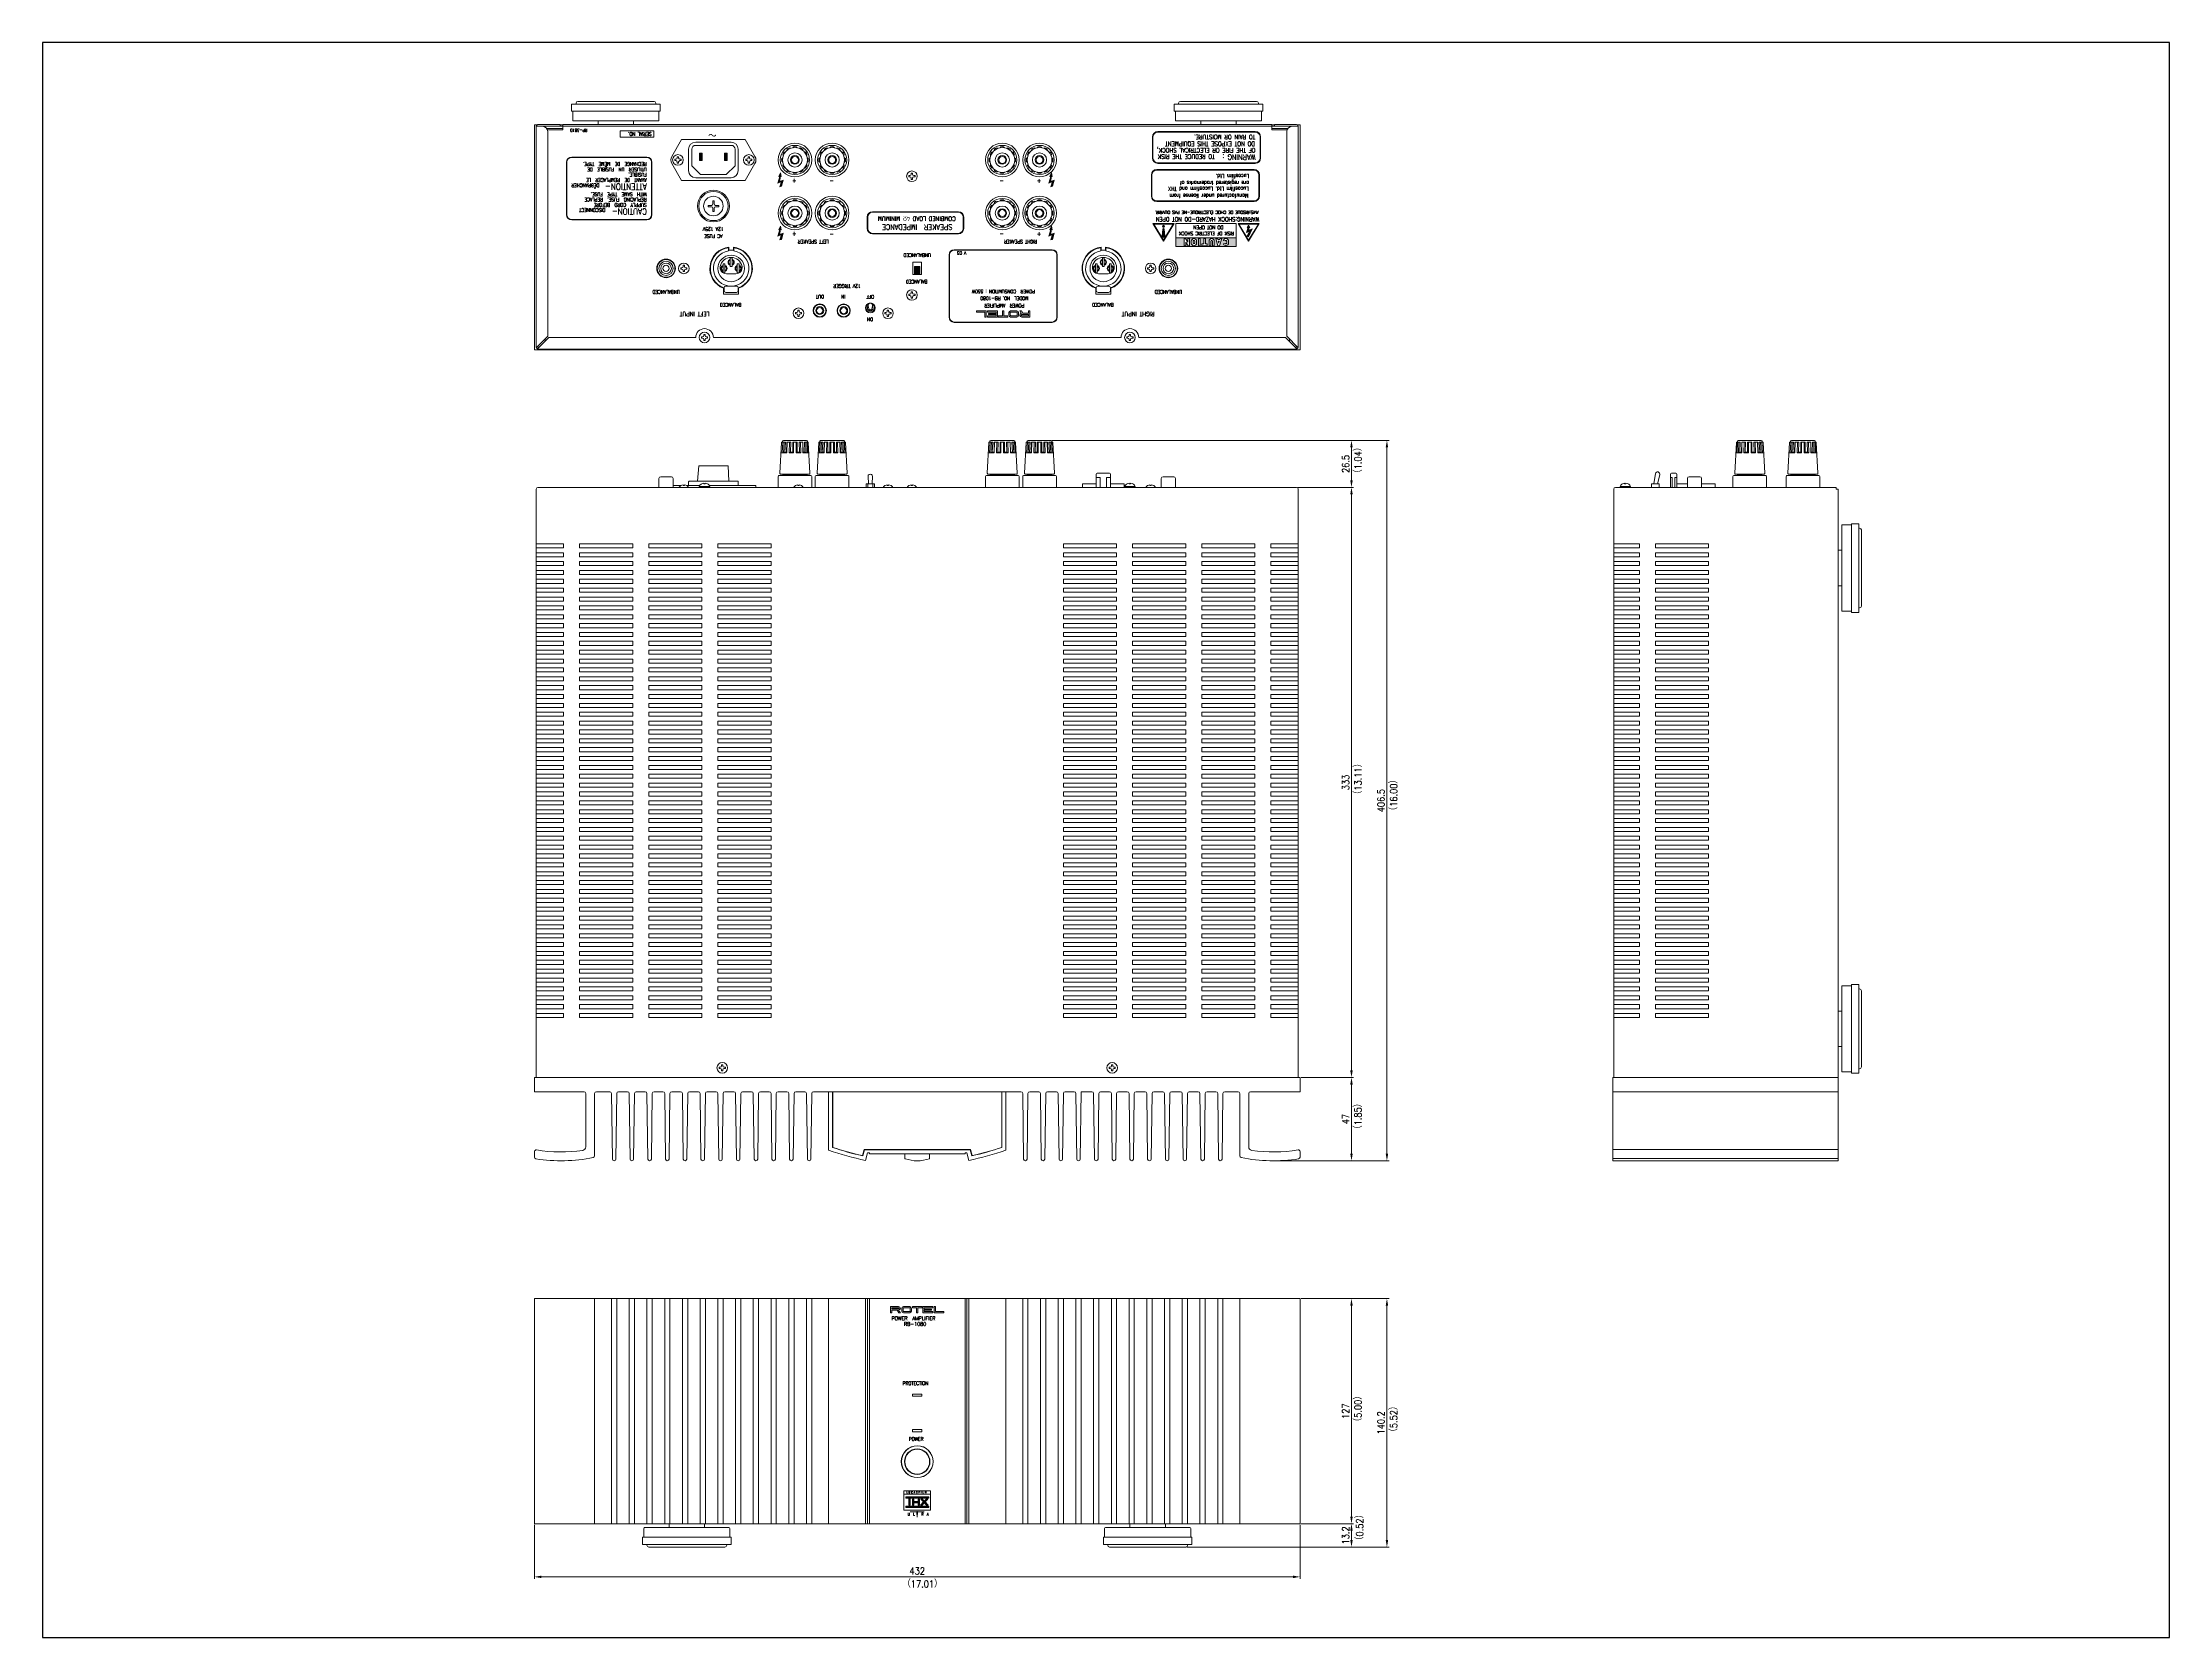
# Model space of a CAD drawing. Header units: millimetres. Extents: x 0 to 1200, y 0 to 900.
import ezdxf

# ---------------------------------------------------------------- set-up
doc = ezdxf.new("R2010")
doc.units = ezdxf.units.MM
for name, color, linetype, lineweight in [('Ac Inlet', 60, 'Continuous', 13), ('Bottom Chassis', 123, 'Continuous', 13), ('Center', 1, 'Continuous', 9), ('Foot', 2, 'Continuous', 13), ('Fuse Holder', 71, 'Continuous', 15), ('Hs Panel', 6, 'Continuous', 15), ('Knob', 254, 'Continuous', 13), ('Pin Jack', 53, 'Continuous', 13), ('Power Ring', 181, 'Continuous', 13), ('Rear Chassis', 72, 'Continuous', 9), ('Screw', 253, 'Continuous', 13), ('Slide Switch', 40, 'Continuous', 13), ('Speaker Terminal', 135, 'Continuous', 13), ('Sub Panel', 3, 'Continuous', 15), ('Sub Panel Ch.', 41, 'Continuous', 9), ('Title', 7, 'Continuous', 15), ('Upper Cover', 7, 'Continuous', 15)]:
    doc.layers.add(name, color=color, linetype=linetype, lineweight=lineweight)
doc.styles.get("Standard").update_dxf_attribs({"font": 'romans.shx', "width": 0.85, "height": 4, "bigfont": 'bigfont.shx'})
doc.dimstyles.get("Standard").update_dxf_attribs({"dimtxt": 2.5, "dimasz": 4, "dimexe": 1.25, "dimexo": 0.625, "dimgap": 1.25, "dimtad": 1, "dimdsep": 46, "dimtxsty": 'Standard', "dimcen": 0, "dimclrd": 1, "dimclre": 1, "dimclrt": 7, "dimadec": 0, "dimazin": 0, "dimtfac": 1, "dimtmove": 0, "dimatfit": 3, "dimfxl": 0, "dimtolj": 1, "dimtzin": 0, "dimlwd": -1, "dimlwe": -1, "dimarcsym": 0})

# ---------------------------------------------------------------- blocks, each defined once
blk = doc.blocks.new('*D1')
at = {"layer": 'Center', "color": 1}
for p, q in [((710.1, 316), (739.7, 316)), ((738.5, 273), (738.5, 312)), ((695.1, 269), (739.7, 269))]:
    blk.add_line(p, q, dxfattribs=at)
for points in [[(737.8, 312), (739.2, 312), (738.5, 316)], [(737.8, 273), (739.2, 273), (738.5, 269)]]:
    blk.add_solid(points, dxfattribs=at)
at = {"layer": 'Defpoints', "color": 0}
for p in [(709.5, 316), (738.5, 316), (694.5, 269)]:
    blk.add_point(p, dxfattribs=at)
at = {"layer": 'Center', "color": 7, "insert": (735.2, 292.5), "char_height": 4, "attachment_point": 5, "rotation": 90}
blk.add_mtext('\\A1;47', dxfattribs=at)
blk = doc.blocks.new('*D2')
at = {"layer": 'Center', "color": 1}
for p, q in [((708.1, 649), (739.7, 649)), ((738.5, 320), (738.5, 645)), ((710.1, 316), (739.7, 316))]:
    blk.add_line(p, q, dxfattribs=at)
for points in [[(737.8, 645), (739.2, 645), (738.5, 649)], [(737.8, 320), (739.2, 320), (738.5, 316)]]:
    blk.add_solid(points, dxfattribs=at)
at = {"layer": 'Defpoints', "color": 0}
for p in [(707.5, 649), (738.5, 649), (709.5, 316)]:
    blk.add_point(p, dxfattribs=at)
at = {"layer": 'Center', "color": 7, "insert": (735.2, 482.5), "char_height": 4, "attachment_point": 5, "rotation": 90}
blk.add_mtext('\\A1;333', dxfattribs=at)
blk = doc.blocks.new('*D3')
at = {"layer": 'Center', "color": 1}
for p, q in [((569.6, 675.5), (739.7, 675.5)), ((738.5, 653), (738.5, 671.5)), ((708.1, 649), (739.7, 649))]:
    blk.add_line(p, q, dxfattribs=at)
for points in [[(737.8, 671.5), (739.2, 671.5), (738.5, 675.5)], [(737.8, 653), (739.2, 653), (738.5, 649)]]:
    blk.add_solid(points, dxfattribs=at)
at = {"layer": 'Defpoints', "color": 0}
for p in [(569, 675.5), (738.5, 675.5), (707.5, 649)]:
    blk.add_point(p, dxfattribs=at)
at = {"layer": 'Center', "color": 7, "insert": (735.2, 662.2), "char_height": 4, "attachment_point": 5, "rotation": 90}
blk.add_mtext('\\A1;26.5', dxfattribs=at)
blk = doc.blocks.new('*D4')
at = {"layer": 'Center', "color": 1}
for p, q in [((570.2, 675.5), (759.7, 675.5)), ((758.5, 273), (758.5, 671.5)), ((695.7, 269), (759.7, 269))]:
    blk.add_line(p, q, dxfattribs=at)
for points in [[(757.8, 671.5), (759.2, 671.5), (758.5, 675.5)], [(757.8, 273), (759.2, 273), (758.5, 269)]]:
    blk.add_solid(points, dxfattribs=at)
at = {"layer": 'Defpoints', "color": 0}
for p in [(569.6, 675.5), (758.5, 675.5), (695.1, 269)]:
    blk.add_point(p, dxfattribs=at)
at = {"layer": 'Center', "color": 7, "insert": (755.2, 472.2), "char_height": 4, "attachment_point": 5, "rotation": 90}
blk.add_mtext('\\A1;406.5', dxfattribs=at)
blk = doc.blocks.new('*D5')
at = {"layer": 'Center', "color": 1}
for p, q in [((710.1, 64.2), (739.7, 64.2)), ((738.5, 60.2), (738.5, 55)), ((645.6, 51), (739.7, 51))]:
    blk.add_line(p, q, dxfattribs=at)
for points in [[(737.8, 60.2), (739.2, 60.2), (738.5, 64.2)], [(737.8, 55), (739.2, 55), (738.5, 51)]]:
    blk.add_solid(points, dxfattribs=at)
at = {"layer": 'Defpoints', "color": 0}
for p in [(709.5, 64.2), (645, 51), (738.5, 51)]:
    blk.add_point(p, dxfattribs=at)
at = {"layer": 'Center', "color": 7, "insert": (735.2, 57.6), "char_height": 4, "attachment_point": 5, "rotation": 90}
blk.add_mtext('\\A1;13.2', dxfattribs=at)
blk = doc.blocks.new('*D6')
at = {"layer": 'Center', "color": 1}
for p, q in [((710.1, 191.2), (739.7, 191.2)), ((738.5, 68.2), (738.5, 187.2)), ((710.1, 64.2), (739.7, 64.2))]:
    blk.add_line(p, q, dxfattribs=at)
for points in [[(737.8, 187.2), (739.2, 187.2), (738.5, 191.2)], [(737.8, 68.2), (739.2, 68.2), (738.5, 64.2)]]:
    blk.add_solid(points, dxfattribs=at)
at = {"layer": 'Defpoints', "color": 0}
for p in [(709.5, 191.2), (738.5, 191.2), (709.5, 64.2)]:
    blk.add_point(p, dxfattribs=at)
at = {"layer": 'Center', "color": 7, "insert": (735.2, 127.7), "char_height": 4, "attachment_point": 5, "rotation": 90}
blk.add_mtext('\\A1;127', dxfattribs=at)
blk = doc.blocks.new('*D7')
at = {"layer": 'Center', "color": 1}
for p, q in [((710.7, 191.2), (759.7, 191.2)), ((758.5, 55), (758.5, 187.2)), ((646.2, 51), (759.7, 51))]:
    blk.add_line(p, q, dxfattribs=at)
for points in [[(757.8, 187.2), (759.2, 187.2), (758.5, 191.2)], [(757.8, 55), (759.2, 55), (758.5, 51)]]:
    blk.add_solid(points, dxfattribs=at)
at = {"layer": 'Defpoints', "color": 0}
for p in [(710.1, 191.2), (758.5, 191.2), (645.6, 51)]:
    blk.add_point(p, dxfattribs=at)
at = {"layer": 'Center', "color": 7, "insert": (755.2, 121.1), "char_height": 4, "attachment_point": 5, "rotation": 90}
blk.add_mtext('\\A1;140.2', dxfattribs=at)
blk = doc.blocks.new('*D8')
at = {"layer": 'Center', "color": 1}
for p, q in [((277.5, 63.6), (277.5, 33)), ((709.5, 63.6), (709.5, 33)), ((281.5, 34.2), (705.5, 34.2))]:
    blk.add_line(p, q, dxfattribs=at)
for points in [[(281.5, 34.9), (281.5, 33.5), (277.5, 34.2)], [(705.5, 34.9), (705.5, 33.5), (709.5, 34.2)]]:
    blk.add_solid(points, dxfattribs=at)
at = {"layer": 'Defpoints', "color": 0}
for p in [(277.5, 64.2), (709.5, 64.2), (709.5, 34.2)]:
    blk.add_point(p, dxfattribs=at)
at = {"layer": 'Center', "color": 7, "insert": (493.5, 37.5), "char_height": 4, "attachment_point": 5}
blk.add_mtext('\\A1;432', dxfattribs=at)

msp = doc.modelspace()

# ---------------------------------------------------------------- hatches: boundary and pattern name
at = {"layer": 'Title', "linetype": 'Continuous'}
h = msp.add_hatch(color=256, dxfattribs=at)
h.paths.add_polyline_path([(684.217, 831.802, 0.41421356), (687.217, 834.802), (687.217, 846.802, 0.41421356), (684.217, 849.802), (629.217, 849.802, 0.41421356), (626.217, 846.802), (626.217, 834.802, 0.41421356), (629.217, 831.802)])
h.paths.add_polyline_path([(629.217, 832.102, -0.41421356), (626.517, 834.802), (626.517, 846.802, -0.41421356), (629.217, 849.502), (684.217, 849.502, -0.41421356), (686.917, 846.802), (686.917, 834.802, -0.41421356), (684.217, 832.102)], flags=16)
h.paths.add_polyline_path([(684.891, 844.823), (648.75, 844.823), (648.75, 848.573), (684.891, 848.573)], flags=8)
h.paths.add_polyline_path([(684.594, 840.971), (631.899, 840.971), (631.899, 844.959), (684.594, 844.959)], flags=8)
h.paths.add_polyline_path([(684.965, 837.341), (627.554, 837.341), (627.554, 841.567), (684.965, 841.567)], flags=8)
h.paths.add_polyline_path([(665.1, 833.785), (628.737, 833.785), (628.737, 837.535), (665.1, 837.535)], flags=8)
h.paths.add_polyline_path([(685.09, 833.142), (665.06, 833.142), (665.06, 837.642), (685.09, 837.642)], flags=8)
h = msp.add_hatch(color=256, dxfattribs=at)
edge = h.paths.add_edge_path()
edge.add_arc((340.948, 802.812), 2.9, 270, 360)
edge.add_line((343.848, 802.812), (343.848, 832.506))
edge.add_arc((340.948, 832.506), 2.9, 0, 90)
edge.add_line((340.948, 835.406), (298.548, 835.406))
edge.add_arc((298.548, 832.506), 2.9, 90, 180)
edge.add_line((295.648, 832.506), (295.648, 802.812))
edge.add_arc((298.548, 802.812), 2.9, 180, 270)
edge.add_line((298.548, 799.912), (340.948, 799.912))
edge = h.paths.add_edge_path(flags=16)
edge.add_arc((340.948, 802.812), 2.7, 270, 360)
edge.add_line((343.648, 802.812), (343.648, 832.506))
edge.add_arc((340.948, 832.506), 2.7, 0, 90)
edge.add_line((340.948, 835.206), (298.548, 835.206))
edge.add_arc((298.548, 832.506), 2.7, 90, 180)
edge.add_line((295.848, 832.506), (295.848, 802.812))
edge.add_arc((298.548, 802.812), 2.7, 180, 270)
edge.add_line((298.548, 800.112), (340.948, 800.112))
h = msp.add_hatch(color=256, dxfattribs=at)
h.paths.add_polyline_path([(683.594, 810.317, 0.41421356), (686.594, 813.317), (686.594, 825.317, 0.41421356), (683.594, 828.317), (628.594, 828.317, 0.41421356), (625.594, 825.317), (625.594, 813.317, 0.41421356), (628.594, 810.317)])
h.paths.add_polyline_path([(628.594, 810.617, -0.41421356), (625.894, 813.317), (625.894, 825.317, -0.41421356), (628.594, 828.017), (683.594, 828.017, -0.41421356), (686.294, 825.317), (686.294, 813.317, -0.41421356), (683.594, 810.617)], flags=16)
for color, points in [(256, [(311.412, 817.726), (311.529, 817.581), (311.898, 818)]), (256, [(414.908, 820.65), (416.908, 821.65), (415.908, 818.65), (416.908, 818.9), (417.908, 822.4), (415.908, 821.65), (416.203, 824.45), (416.703, 824.4), (416.408, 826.4), (415.399, 824.4), (415.899, 824.449)]), (7, [(567.816, 820.65), (569.816, 821.65), (568.816, 818.65), (569.816, 818.9), (570.816, 822.4), (568.816, 821.65), (569.111, 824.45), (569.611, 824.4), (569.316, 826.4), (568.307, 824.4), (568.807, 824.449)]), (256, [(414.908, 790.65), (416.908, 791.65), (415.908, 788.65), (416.908, 788.9), (417.908, 792.4), (415.908, 791.65), (416.203, 794.45), (416.703, 794.4), (416.408, 796.4), (415.399, 794.4), (415.899, 794.449)]), (7, [(567.816, 790.65), (569.816, 791.65), (568.816, 788.65), (569.816, 788.9), (570.816, 792.4), (568.816, 791.65), (569.111, 794.45), (569.611, 794.4), (569.316, 796.4), (568.307, 794.4), (568.807, 794.449)]), (7, [(659.447, 802.879), (659.506, 802.819), (659.755, 803.109), (659.737, 803.128)])]:
    msp.add_hatch(color=color, dxfattribs=at).paths.add_polyline_path(points)
h = msp.add_hatch(color=256, dxfattribs=at)
h.paths.add_polyline_path([(516.734, 792.02, 0.41421356), (519.734, 795.02), (519.734, 801.52, 0.41421356), (516.734, 804.52), (468.234, 804.52, 0.41421356), (465.234, 801.52), (465.234, 795.02, 0.41421356), (468.234, 792.02)])
h.paths.add_polyline_path([(516.734, 792.32, 0.41421356), (519.434, 795.02), (519.434, 801.52, 0.41421356), (516.734, 804.22), (468.234, 804.22, 0.41421356), (465.534, 801.52), (465.534, 795.02, 0.41421356), (468.234, 792.32)], flags=16)
h = msp.add_hatch(color=256, dxfattribs=at)
h.paths.add_polyline_path([(626.482, 797.87), (632.482, 787.87), (638.482, 797.87)])
h.paths.add_polyline_path([(637.952, 797.57), (632.482, 788.453), (627.012, 797.57)], flags=16)
h.paths.add_polyline_path([(633.082, 796.27, -1), (631.882, 796.27, -1)], flags=0)
h.paths.add_polyline_path([(632.857, 794.695), (633.219, 790.86, -1.20833333), (631.745, 790.86), (632.107, 794.695, -1)], flags=0)
h = msp.add_hatch(color=256, dxfattribs=at)
h.paths.add_polyline_path([(633.082, 796.27, 1), (631.882, 796.27, 1)])
h.paths.add_polyline_path([(631.732, 790.72, 1), (633.232, 790.72), (632.857, 794.695, 1), (632.107, 794.695)])
h = msp.add_hatch(color=256, dxfattribs=at)
h.paths.add_polyline_path([(686.482, 797.87), (674.482, 797.87), (680.482, 787.87)])
h.paths.add_polyline_path([(680.482, 788.453), (675.012, 797.57), (685.952, 797.57)], flags=16)
h.paths.add_polyline_path([(680.482, 790.37), (679.982, 790.87), (679.482, 790.62), (681.416, 794.118), (679.232, 792.87), (680.232, 795.87), (679.732, 795.62), (680.482, 796.87), (681.232, 795.62), (680.732, 795.87), (680.482, 793.87), (682.482, 794.87)], flags=0)
h = msp.add_hatch(color=256, dxfattribs=at)
edge = h.paths.add_edge_path()
edge.add_arc((569.553, 744.996), 2.9, 270, 360)
edge.add_line((572.453, 744.996), (572.453, 780.196))
edge.add_arc((569.553, 780.196), 2.9, 0, 90)
edge.add_line((569.553, 783.096), (514.353, 783.096))
edge.add_arc((514.353, 780.196), 2.9, 90, 180)
edge.add_line((511.453, 780.196), (511.453, 744.996))
edge.add_arc((514.353, 744.996), 2.9, 180, 270)
edge.add_line((514.353, 742.096), (569.553, 742.096))
edge = h.paths.add_edge_path(flags=16)
edge.add_arc((569.553, 744.996), 2.7, 270, 360)
edge.add_line((572.253, 744.996), (572.253, 780.196))
edge.add_arc((569.553, 780.196), 2.7, 0, 90)
edge.add_line((569.553, 782.896), (514.353, 782.896))
edge.add_arc((514.353, 780.196), 2.7, 90, 180)
edge.add_line((511.653, 780.196), (511.653, 744.996))
edge.add_arc((514.353, 744.996), 2.7, 180, 270)
edge.add_line((514.353, 742.296), (569.553, 742.296))
h = msp.add_hatch(color=256, dxfattribs=at)
h.paths.add_polyline_path([(673.482, 784.87), (673.482, 789.87), (639.482, 789.87), (639.482, 784.87)])
h.paths.add_polyline_path([(669.12, 786.87, -0.843039), (666.206, 786.37), (667.187, 786.62, 0.76732699), (668.12, 786.87), (668.12, 787.87, 0.76732699), (667.187, 788.12), (666.206, 788.37, -0.843039), (669.12, 787.87), (669.12, 787.757)], flags=16)
h.paths.add_polyline_path([(664.12, 785.37), (663.12, 785.37), (661.977, 789.37), (662.9, 789.37), (663.072, 788.77), (664.169, 788.77), (664.34, 789.37), (665.263, 789.37)], flags=16)
h.paths.add_polyline_path([(663.94, 787.97), (663.62, 786.85), (663.3, 787.97)], flags=0)
h.paths.add_polyline_path([(661.12, 785.37), (660.12, 785.37), (660.12, 787.87, 1), (659.12, 787.87), (659.12, 785.37), (658.12, 785.37), (658.12, 787.757), (658.12, 787.87, -1), (661.12, 787.87), (661.12, 787.757)], flags=16)
h.paths.add_polyline_path([(657.12, 786.37), (657.12, 785.37), (654.12, 785.37), (654.12, 786.37), (655.12, 786.37), (655.12, 787.757), (655.12, 789.37), (656.12, 789.37), (656.12, 787.757), (656.12, 786.37)], flags=16)
h.paths.add_polyline_path([(653.12, 785.37), (652.12, 785.37), (652.12, 787.757), (652.12, 789.37), (653.12, 789.37), (653.12, 787.757)], flags=16)
h.paths.add_polyline_path([(651.12, 786.87, -1), (648.12, 786.87), (648.12, 787.87, -1), (651.12, 787.87)], flags=16)
h.paths.add_polyline_path([(650.12, 786.87, -1), (649.12, 786.87), (649.12, 787.87, -1), (650.12, 787.87)], flags=0)
h.paths.add_polyline_path([(647.12, 786.932), (647.12, 785.37), (646.37, 785.37), (645.12, 787.314), (645.12, 785.37), (644.12, 785.37), (644.12, 786.932), (644.12, 789.37), (644.87, 789.37), (646.12, 787.425), (646.12, 789.37), (647.12, 789.37)], flags=16)
h = msp.add_hatch(color=256, dxfattribs=at)
h.paths.add_polyline_path([(553.03, 747.346), (552.316, 748.596), (551.453, 748.596), (552.203, 747.281, 0.843039), (552.578, 745.096), (556.953, 745.096), (556.953, 748.596), (556.203, 748.596), (556.203, 747.346)])
h.paths.add_polyline_path([(556.203, 746.596), (556.203, 745.846), (552.578, 745.846, -1), (552.578, 746.596)], flags=16)
h.paths.add_polyline_path([(546.203, 748.596, 0.41421356), (545.203, 747.596), (545.203, 746.096, 0.41421356), (546.203, 745.096), (549.703, 745.096, 0.41421356), (550.703, 746.096), (550.703, 747.596, 0.41421356), (549.703, 748.596)])
h.paths.add_polyline_path([(549.703, 747.846, -0.41421356), (549.953, 747.596), (549.953, 746.096, -0.41421356), (549.703, 745.846), (546.203, 745.846, -0.41421356), (545.953, 746.096), (545.953, 747.596, -0.41421356), (546.203, 747.846)], flags=16)
h.paths.add_polyline_path([(542.328, 748.596), (541.578, 748.596), (541.578, 745.846), (539.203, 745.846), (539.203, 745.096), (544.703, 745.096), (544.703, 745.846), (542.328, 745.846)])
h.paths.add_polyline_path([(537.953, 747.096), (533.703, 747.096), (533.703, 746.596), (537.953, 746.596), (537.953, 745.846), (533.203, 745.846), (533.203, 745.096), (538.703, 745.096), (538.703, 748.596), (533.203, 748.596), (533.203, 747.846), (537.953, 747.846)])
h.paths.add_polyline_path([(531.703, 745.096), (532.453, 745.096), (532.453, 748.596), (526.953, 748.596), (526.953, 747.846), (531.703, 747.846)])
h = msp.add_hatch(color=256, dxfattribs=at)
h.paths.add_polyline_path([(482.998, 186.712), (478.498, 186.712), (478.498, 183.212), (479.248, 183.212), (479.248, 184.712), (482.097, 184.712), (483.097, 183.212), (483.998, 183.212), (482.998, 184.712, 1)])
h.paths.add_polyline_path([(479.248, 185.462), (479.248, 185.962), (482.998, 185.962, -1), (482.998, 185.462)], flags=16)
h.paths.add_polyline_path([(490.248, 184.212), (490.248, 185.712, 0.41421356), (489.248, 186.712), (485.748, 186.712, 0.41421356), (484.748, 185.712), (484.748, 184.212, 0.41421356), (485.748, 183.212), (489.248, 183.212, 0.41421356)])
h.paths.add_polyline_path([(485.748, 183.962, -0.41421356), (485.498, 184.212), (485.498, 185.712, -0.41421356), (485.748, 185.962), (489.248, 185.962, -0.41421356), (489.498, 185.712), (489.498, 184.212, -0.41421356), (489.248, 183.962)], flags=16)
h.paths.add_polyline_path([(493.873, 185.962), (496.248, 185.962), (496.248, 186.712), (490.748, 186.712), (490.748, 185.962), (493.123, 185.962), (493.123, 183.212), (493.873, 183.212)])
h.paths.add_polyline_path([(502.248, 183.962), (497.498, 183.962), (497.498, 184.712), (501.498, 184.712), (501.498, 185.212), (497.498, 185.212), (497.498, 185.962), (502.248, 185.962), (502.248, 186.712), (496.748, 186.712), (496.748, 183.212), (502.248, 183.212)])
h.paths.add_polyline_path([(508.498, 183.962), (503.748, 183.962), (503.748, 186.712), (502.998, 186.712), (502.998, 183.212), (508.498, 183.212)])
at = {"layer": 'Title'}
h = msp.add_hatch(color=256, dxfattribs=at)
h.paths.add_polyline_path([(499.998, 78.579), (499.998, 79.329), (486.998, 79.329), (486.998, 78.579), (488.748, 78.579), (488.748, 74.579), (489.498, 74.579), (489.498, 78.579)])
h.paths.add_polyline_path([(490.748, 74.579), (491.498, 74.579), (491.498, 75.954), (493.998, 75.954), (493.998, 74.579), (494.748, 74.579), (494.748, 78.079), (493.998, 78.079), (493.998, 76.704), (491.498, 76.704), (491.498, 78.079), (490.748, 78.079)])
h.paths.add_polyline_path([(497.998, 76.464), (499.498, 78.079), (498.498, 78.079), (497.498, 77.002), (496.498, 78.079), (495.498, 78.079), (496.998, 76.464), (495.248, 74.579), (496.248, 74.579), (497.498, 75.925), (498.748, 74.579), (499.748, 74.579)])
h.paths.add_polyline_path([(499.998, 73.329), (499.998, 74.079), (486.998, 74.079), (486.998, 73.329)])
msp.add_hatch(color=256, dxfattribs=at).paths.add_polyline_path([(493.648, 70.679), (497.498, 70.829), (493.648, 70.979), (493.498, 71.329), (493.348, 70.979), (489.498, 70.829), (493.348, 70.679), (493.498, 67.829)])

# ---------------------------------------------------------------- linework, layer by layer
msp.add_lwpolyline([(0, 0), (1200, 0), (1200, 900), (0, 900), (0, 0)])
at = {"layer": 'Ac Inlet'}
for p, q in [((355.034, 835.74), (360.498, 845.24)), ((360.498, 845.24), (396.498, 845.24)), ((368.498, 843.74), (388.498, 843.74)), ((368.498, 841.99), (388.498, 841.99)), ((396.498, 845.24), (401.962, 835.74)), ((355.034, 831.74), (360.498, 822.24)), ((364.498, 827.74), (364.498, 839.74)), ((366.248, 830.49), (366.248, 839.74)), ((366.248, 830.49), (371.248, 825.49)), ((370.748, 833.49), (370.748, 837.49)), ((370.748, 837.49), (372.248, 837.49)), ((370.748, 837.49), (371.248, 836.99)), ((370.748, 833.49), (371.248, 833.99)), ((372.248, 833.49), (370.748, 833.49)), ((371.248, 836.99), (371.748, 836.99)), ((371.248, 833.99), (371.248, 836.99)), ((371.748, 833.99), (371.248, 833.99)), ((371.748, 836.99), (372.248, 837.49)), ((371.748, 836.99), (371.748, 833.99)), ((372.248, 833.49), (371.748, 833.99)), ((372.248, 837.49), (372.248, 833.49)), ((384.748, 833.49), (384.748, 837.49)), ((384.748, 837.49), (386.248, 837.49)), ((385.248, 836.99), (384.748, 837.49)), ((384.748, 833.49), (385.248, 833.99)), ((386.248, 833.49), (384.748, 833.49)), ((385.248, 833.99), (385.248, 836.99)), ((385.248, 836.99), (385.748, 836.99)), ((385.748, 833.99), (385.248, 833.99)), ((385.748, 836.99), (386.248, 837.49)), ((385.748, 836.99), (385.748, 833.99)), ((386.248, 833.49), (385.748, 833.99)), ((385.748, 825.49), (390.748, 830.49)), ((386.248, 837.49), (386.248, 833.49)), ((390.748, 839.74), (390.748, 830.49)), ((392.498, 839.74), (392.498, 827.74)), ((396.498, 822.24), (401.962, 831.74)), ((360.498, 822.24), (396.498, 822.24)), ((388.498, 823.74), (368.498, 823.74)), ((385.748, 825.49), (371.248, 825.49)), ((355.798, 649.962), (360.066, 649.962)), ((363.53, 649.962), (370.76, 649.962)), ((364.498, 649.962), (364.498, 652.162)), ((364.798, 652.462), (392.198, 652.462)), ((376.237, 649.962), (402.298, 649.962)), ((392.498, 652.162), (392.498, 649.962)), ((402.498, 649.762), (402.498, 648.962))]:
    msp.add_line(p, q, dxfattribs=at)
for centre in [(358.498, 833.74), (398.498, 833.74)]:
    msp.add_circle(centre, 3, dxfattribs=at)
for centre, radius, start, end in [((368.498, 839.74), 4, 90, 180), ((368.498, 839.74), 2.25, 90, 180), ((388.498, 839.74), 4, 0, 90), ((388.498, 839.74), 2.25, 0, 90), ((358.498, 833.74), 4, 150, 210), ((398.498, 833.74), 4, 330, 30), ((368.498, 827.74), 4, 180, 270), ((388.498, 827.74), 4, 270, 0), ((364.798, 652.162), 0.3, 90, 180), ((392.198, 652.162), 0.3, 0, 90), ((402.298, 649.762), 0.2, 0, 90)]:
    msp.add_arc(centre, radius, start, end, dxfattribs=at)
at = {"layer": 'Bottom Chassis'}
for p, q in [((281.998, 852.74), (293.498, 852.74)), ((693.498, 852.74), (704.998, 852.74)), ((284.398, 851.54), (293.498, 851.54)), ((693.498, 851.54), (702.598, 851.54))]:
    msp.add_line(p, q, dxfattribs=at)
at = {"layer": 'Foot'}
for p, q in [((298.498, 861.24), (298.498, 865.24)), ((298.498, 865.24), (348.498, 865.24)), ((300.998, 865.24), (300.998, 865.74)), ((301.998, 866.74), (344.998, 866.74)), ((345.998, 865.74), (345.998, 865.24)), ((348.498, 865.24), (348.498, 861.24)), ((638.498, 861.24), (638.498, 865.24)), ((638.498, 865.24), (688.498, 865.24)), ((640.998, 865.24), (640.998, 865.74)), ((641.998, 866.74), (684.998, 866.74)), ((685.998, 865.74), (685.998, 865.24)), ((688.498, 865.24), (688.498, 861.24)), ((348.498, 861.24), (298.498, 861.24)), ((299.198, 861.24), (299.198, 855.74)), ((299.198, 855.74), (347.798, 855.74)), ((313.498, 855.74), (313.498, 853.74)), ((333.498, 853.74), (333.498, 855.74)), ((347.798, 855.74), (347.798, 861.24)), ((688.498, 861.24), (638.498, 861.24)), ((639.198, 861.24), (639.198, 855.74)), ((639.198, 855.74), (687.798, 855.74)), ((653.498, 855.74), (653.498, 853.74)), ((673.498, 853.74), (673.498, 855.74)), ((687.798, 855.74), (687.798, 861.24)), ((1015.198, 579.162), (1015.198, 627.762)), ((1015.198, 627.762), (1020.698, 627.762)), ((1020.698, 578.462), (1020.698, 628.462)), ((1020.698, 628.462), (1024.698, 628.462)), ((1024.698, 628.462), (1024.698, 578.462)), ((1025.198, 625.962), (1024.698, 625.962)), ((1026.198, 581.962), (1026.198, 624.962)), ((1012.998, 613.462), (1015.198, 613.462)), ((1015.198, 593.462), (1012.998, 593.462)), ((1020.698, 579.162), (1015.198, 579.162)), ((1024.698, 578.462), (1020.698, 578.462)), ((1024.698, 580.962), (1025.198, 580.962)), ((1015.198, 319.162), (1015.198, 367.762)), ((1015.198, 367.762), (1020.698, 367.762)), ((1020.698, 318.462), (1020.698, 368.462)), ((1020.698, 368.462), (1024.698, 368.462)), ((1024.698, 368.462), (1024.698, 318.462)), ((1025.198, 365.962), (1024.698, 365.962)), ((1026.198, 321.962), (1026.198, 364.962)), ((1012.998, 353.462), (1015.198, 353.462)), ((1015.198, 333.462), (1012.998, 333.462)), ((1020.698, 319.162), (1015.198, 319.162)), ((1024.698, 318.462), (1020.698, 318.462)), ((1024.698, 320.962), (1025.198, 320.962)), ((339.198, 56.512), (339.198, 61.512)), ((339.698, 62.012), (387.298, 62.012)), ((353.498, 62.012), (353.498, 64.212)), ((373.498, 62.012), (373.498, 64.212)), ((387.798, 61.512), (387.798, 56.512)), ((599.198, 56.512), (599.198, 61.512)), ((599.698, 62.012), (647.298, 62.012)), ((613.498, 62.012), (613.498, 64.212)), ((633.498, 62.012), (633.498, 64.212)), ((647.798, 61.512), (647.798, 56.512)), ((338.498, 52.512), (338.498, 56.512)), ((338.498, 56.512), (388.498, 56.512)), ((388.498, 52.512), (338.498, 52.512)), ((340.998, 52.512), (340.998, 52.012)), ((341.998, 51.012), (384.998, 51.012)), ((385.998, 52.012), (385.998, 52.512)), ((388.498, 56.512), (388.498, 52.512)), ((598.498, 52.512), (598.498, 56.512)), ((598.498, 56.512), (648.498, 56.512)), ((648.498, 52.512), (598.498, 52.512)), ((600.998, 52.512), (600.998, 52.012)), ((601.998, 51.012), (644.998, 51.012)), ((645.998, 52.012), (645.998, 52.512)), ((648.498, 56.512), (648.498, 52.512))]:
    msp.add_line(p, q, dxfattribs=at)
for centre, radius, start, end in [((301.998, 865.74), 1, 90, 180), ((344.998, 865.74), 1, 0, 90), ((641.998, 865.74), 1, 90, 180), ((684.998, 865.74), 1, 0, 90), ((1025.198, 624.962), 1, 0, 90), ((1025.198, 581.962), 1, 270, 0), ((1025.198, 364.962), 1, 0, 90), ((1025.198, 321.962), 1, 270, 0), ((339.698, 61.512), 0.5, 90, 180), ((387.298, 61.512), 0.5, 0, 90), ((599.698, 61.512), 0.5, 90, 180), ((647.298, 61.512), 0.5, 0, 90), ((341.998, 52.012), 1, 180, 270), ((384.998, 52.012), 1, 270, 0), ((601.998, 52.012), 1, 180, 270), ((644.998, 52.012), 1, 270, 0)]:
    msp.add_arc(centre, radius, start, end, dxfattribs=at)
at = {"layer": 'Fuse Holder'}
for p, q in [((375.498, 807.365), (375.498, 808.115)), ((375.498, 808.115), (377.373, 808.115)), ((377.373, 807.365), (375.498, 807.365)), ((378.123, 808.865), (378.123, 810.74)), ((378.123, 810.74), (378.873, 810.74)), ((378.123, 804.74), (378.123, 806.615)), ((378.873, 804.74), (378.123, 804.74)), ((378.873, 810.74), (378.873, 808.865)), ((378.873, 806.615), (378.873, 804.74)), ((379.623, 808.115), (381.498, 808.115)), ((381.498, 807.365), (379.623, 807.365)), ((381.498, 808.115), (381.498, 807.365)), ((369.608, 652.462), (370.248, 661.162)), ((370.248, 661.162), (386.748, 661.162)), ((386.748, 661.162), (387.177, 652.462))]:
    msp.add_line(p, q, dxfattribs=at)
for radius in [9, 8.25, 5.5]:
    msp.add_circle((378.498, 807.74), radius, dxfattribs=at)
for centre, start, end in [((377.373, 808.865), 270, 0), ((377.373, 806.615), 0, 90), ((379.623, 808.865), 180, 270), ((379.623, 806.615), 90, 180)]:
    msp.add_arc(centre, 0.75, start, end, dxfattribs=at)
at = {"layer": 'Hs Panel'}
for p, q in [((277.498, 853.54), (277.498, 726.54)), ((278.898, 853.54), (277.498, 853.54)), ((293.498, 853.54), (291.998, 853.54)), ((694.998, 853.54), (693.498, 853.54)), ((709.498, 853.54), (708.098, 853.54)), ((709.498, 726.54), (709.498, 853.54)), ((277.498, 726.54), (709.498, 726.54)), ((277.498, 307.962), (277.498, 315.962)), ((277.498, 315.962), (709.498, 315.962)), ((709.498, 315.962), (709.498, 307.962)), ((885.998, 268.962), (885.998, 315.962)), ((885.998, 315.962), (1012.998, 315.962)), ((1012.998, 315.962), (1012.998, 268.962)), ((305.498, 307.962), (277.498, 307.962)), ((306.498, 276.834), (306.498, 306.962)), ((311.498, 271.801), (311.498, 306.962)), ((312.498, 307.962), (320.011, 307.962)), ((321.011, 306.975), (321.498, 269.962)), ((323.498, 269.962), (323.985, 306.975)), ((324.985, 307.962), (330.011, 307.962)), ((331.011, 306.975), (331.498, 269.962)), ((333.498, 269.962), (333.985, 306.975)), ((334.985, 307.962), (340.011, 307.962)), ((341.011, 306.975), (341.498, 269.962)), ((343.498, 269.962), (343.985, 306.975)), ((344.985, 307.962), (350.011, 307.962)), ((351.011, 306.975), (351.498, 269.962)), ((353.498, 269.962), (353.985, 306.975)), ((354.985, 307.962), (360.011, 307.962)), ((361.011, 306.975), (361.498, 269.962)), ((363.498, 269.962), (363.985, 306.975)), ((364.985, 307.962), (370.011, 307.962)), ((371.011, 306.975), (371.498, 269.962)), ((373.498, 269.962), (373.985, 306.975)), ((374.985, 307.962), (380.011, 307.962)), ((381.011, 306.975), (381.498, 269.962)), ((383.498, 269.962), (383.985, 306.975)), ((384.985, 307.962), (390.011, 307.962)), ((391.011, 306.975), (391.498, 269.962)), ((393.498, 269.962), (393.985, 306.975)), ((394.985, 307.962), (400.011, 307.962)), ((401.011, 306.975), (401.498, 269.962)), ((403.498, 269.962), (403.985, 306.975)), ((404.985, 307.962), (410.011, 307.962)), ((411.011, 306.975), (411.498, 269.962)), ((413.498, 269.962), (413.985, 306.975)), ((414.985, 307.962), (420.011, 307.962)), ((421.011, 306.975), (421.498, 269.962)), ((423.498, 269.962), (423.985, 306.975)), ((424.985, 307.962), (430.011, 307.962)), ((431.011, 306.975), (431.498, 269.962)), ((433.498, 269.962), (433.985, 306.975)), ((434.985, 307.962), (552.011, 307.962)), ((553.011, 306.975), (553.498, 269.962)), ((555.498, 269.962), (555.985, 306.975)), ((556.985, 307.962), (562.011, 307.962)), ((563.011, 306.975), (563.498, 269.962)), ((565.498, 269.962), (565.985, 306.975)), ((566.985, 307.962), (572.011, 307.962)), ((573.011, 306.975), (573.498, 269.962)), ((575.498, 269.962), (575.985, 306.975)), ((576.985, 307.962), (582.011, 307.962)), ((583.011, 306.975), (583.498, 269.962)), ((585.498, 269.962), (585.998, 307.962)), ((585.998, 307.962), (592.011, 307.962)), ((593.011, 306.975), (593.498, 269.962)), ((595.498, 269.962), (595.985, 306.975)), ((596.985, 307.962), (602.011, 307.962)), ((603.011, 306.975), (603.498, 269.962)), ((605.498, 269.962), (605.985, 306.975)), ((606.985, 307.962), (612.011, 307.962)), ((613.011, 306.975), (613.498, 269.962)), ((615.498, 269.962), (615.985, 306.975)), ((616.985, 307.962), (622.011, 307.962)), ((623.011, 306.975), (623.498, 269.962)), ((625.498, 269.962), (625.985, 306.975)), ((626.985, 307.962), (632.011, 307.962)), ((633.011, 306.975), (633.498, 269.962)), ((635.498, 269.962), (635.985, 306.975)), ((636.985, 307.962), (642.011, 307.962)), ((643.011, 306.975), (643.498, 269.962)), ((645.498, 269.962), (645.985, 306.975)), ((646.985, 307.962), (652.011, 307.962)), ((653.011, 306.975), (653.498, 269.962)), ((655.498, 269.962), (655.985, 306.975)), ((656.985, 307.962), (662.011, 307.962)), ((663.011, 306.975), (663.498, 269.962)), ((665.498, 269.962), (665.985, 306.975)), ((666.985, 307.962), (674.498, 307.962)), ((675.498, 306.962), (675.498, 271.801)), ((680.498, 306.962), (680.498, 276.834)), ((709.498, 307.962), (681.498, 307.962)), ((885.998, 307.962), (1012.998, 307.962)), ((277.498, 271.07), (277.498, 274.109)), ((709.498, 274.109), (709.498, 271.07)), ((885.998, 275.296), (1012.998, 275.296)), ((885.998, 270.221), (1012.998, 270.221)), ((1012.998, 268.962), (885.998, 268.962)), ((277.498, 64.212), (277.498, 191.212)), ((277.498, 191.212), (709.498, 191.212)), ((311.498, 64.212), (311.498, 191.212)), ((321.011, 191.212), (321.011, 64.212)), ((323.985, 191.212), (323.985, 64.212)), ((331.011, 191.212), (331.011, 64.212)), ((333.985, 191.212), (333.985, 64.212)), ((341.011, 191.212), (341.011, 64.212)), ((343.985, 191.212), (343.985, 64.212)), ((351.011, 191.212), (351.011, 64.212)), ((353.985, 191.212), (353.985, 64.212)), ((361.011, 191.212), (361.011, 64.212)), ((363.985, 191.212), (363.985, 64.212)), ((371.011, 191.212), (371.011, 64.212)), ((373.985, 191.212), (373.985, 64.212)), ((381.011, 191.212), (381.011, 64.212)), ((383.985, 191.212), (383.985, 64.212)), ((391.011, 191.212), (391.011, 64.212)), ((393.985, 191.212), (393.985, 64.212)), ((401.011, 191.212), (401.011, 64.212)), ((403.985, 191.212), (403.985, 64.212)), ((411.011, 191.212), (411.011, 64.212)), ((413.985, 191.212), (413.985, 64.212)), ((421.011, 191.212), (421.011, 64.212)), ((423.985, 191.212), (423.985, 64.212)), ((431.011, 191.212), (431.011, 64.212)), ((433.985, 191.212), (433.985, 64.212)), ((553.011, 191.212), (553.011, 64.212)), ((555.985, 191.212), (555.985, 64.212)), ((563.011, 191.212), (563.011, 64.212)), ((565.985, 191.212), (565.985, 64.212)), ((573.011, 191.212), (573.011, 64.212)), ((575.985, 191.212), (575.985, 64.212)), ((583.011, 191.212), (583.011, 64.212)), ((585.985, 191.212), (585.985, 64.212)), ((593.011, 191.212), (593.011, 64.212)), ((595.985, 191.212), (595.985, 64.212)), ((603.011, 191.212), (603.011, 64.212)), ((605.985, 191.212), (605.985, 64.212)), ((613.011, 191.212), (613.011, 64.212)), ((615.985, 191.212), (615.985, 64.212)), ((623.011, 191.212), (623.011, 64.212)), ((625.985, 191.212), (625.985, 64.212)), ((633.011, 191.212), (633.011, 64.212)), ((635.985, 191.212), (635.985, 64.212)), ((643.011, 191.212), (643.011, 64.212)), ((645.985, 191.212), (645.985, 64.212)), ((653.011, 191.212), (653.011, 64.212)), ((655.985, 191.212), (655.985, 64.212)), ((663.011, 191.212), (663.011, 64.212)), ((665.985, 191.212), (665.985, 64.212)), ((675.498, 64.212), (675.498, 191.212)), ((709.498, 191.212), (709.498, 64.212)), ((709.498, 64.212), (277.498, 64.212))]:
    msp.add_line(p, q, dxfattribs=at)
for centre, radius, start, end in [((305.498, 306.962), 1, 0, 90), ((312.498, 306.962), 1, 90, 180), ((320.011, 306.962), 1, 0.753848, 90), ((324.985, 306.962), 1, 90, 179.246152), ((330.011, 306.962), 1, 0.753848, 90), ((334.985, 306.962), 1, 90, 179.246152), ((340.011, 306.962), 1, 0.753848, 90), ((344.985, 306.962), 1, 90, 179.246152), ((350.011, 306.962), 1, 0.753848, 90), ((354.985, 306.962), 1, 90, 179.246152), ((360.011, 306.962), 1, 0.753848, 90), ((364.985, 306.962), 1, 90, 179.246152), ((370.011, 306.962), 1, 0.753848, 90), ((374.985, 306.962), 1, 90, 179.246152), ((380.011, 306.962), 1, 0.753848, 90), ((384.985, 306.962), 1, 90, 179.246152), ((390.011, 306.962), 1, 0.753848, 90), ((394.985, 306.962), 1, 90, 179.246152), ((400.011, 306.962), 1, 0.753848, 90), ((404.985, 306.962), 1, 90, 179.246152), ((410.011, 306.962), 1, 0.753848, 90), ((414.985, 306.962), 1, 90, 179.246152), ((420.011, 306.962), 1, 0.753848, 90), ((424.985, 306.962), 1, 90, 179.246152), ((430.011, 306.962), 1, 0.753848, 90), ((434.985, 306.962), 1, 90, 179.246152), ((552.011, 306.962), 1, 0.753848, 90), ((556.985, 306.962), 1, 90, 179.246152), ((562.011, 306.962), 1, 0.753848, 90), ((566.985, 306.962), 1, 90, 179.246152), ((572.011, 306.962), 1, 0.753848, 90), ((576.985, 306.962), 1, 90, 179.246152), ((582.011, 306.962), 1, 0.753848, 90), ((592.011, 306.962), 1, 0.753848, 90), ((596.985, 306.962), 1, 90, 179.246152), ((602.011, 306.962), 1, 0.753848, 90), ((606.985, 306.962), 1, 90, 179.246152), ((612.011, 306.962), 1, 0.753848, 90), ((616.985, 306.962), 1, 90, 179.246152), ((622.011, 306.962), 1, 0.753848, 90), ((626.985, 306.962), 1, 90, 179.246152), ((632.011, 306.962), 1, 0.753848, 90), ((636.985, 306.962), 1, 90, 179.246152), ((642.011, 306.962), 1, 0.753848, 90), ((646.985, 306.962), 1, 90, 179.246152), ((652.011, 306.962), 1, 0.753848, 90), ((656.985, 306.962), 1, 90, 179.246152), ((662.011, 306.962), 1, 0.753848, 90), ((666.985, 306.962), 1, 90, 179.246152), ((674.498, 306.962), 1, 360, 90), ((681.498, 306.962), 1, 90, 180), ((304.498, 276.834), 2, 278.312861, 0), ((682.498, 276.834), 2, 180, 261.687139), ((278.498, 274.109), 1, 80.631084, 180), ((278.498, 271.07), 1, 180, 260.949591), ((292.498, 358.962), 90, 260.949591, 281.668399), ((292.498, 358.962), 85, 260.631084, 278.312861), ((310.498, 271.801), 1, 281.668399, 0), ((322.498, 269.962), 1, 180, 0), ((332.498, 269.962), 1, 180, 0), ((342.498, 269.962), 1, 180, 0), ((342.498, 269.962), 1, 180, 0), ((352.498, 269.962), 1, 180, 0), ((362.498, 269.962), 1, 180, 0), ((362.498, 269.962), 1, 180, 0), ((372.498, 269.962), 1, 180, 0), ((382.498, 269.962), 1, 180, 0), ((392.498, 269.962), 1, 180, 0), ((402.498, 269.962), 1, 180, 0), ((412.498, 269.962), 1, 180, 0), ((422.498, 269.962), 1, 180, 0), ((432.498, 269.962), 1, 180, 0), ((554.498, 269.962), 1, 180, 0), ((564.498, 269.962), 1, 180, 0), ((574.498, 269.962), 1, 180, 0), ((584.498, 269.962), 1, 180, 0), ((594.498, 269.962), 1, 180, 0), ((604.498, 269.962), 1, 180, 0), ((614.498, 269.962), 1, 180, 0), ((624.498, 269.962), 1, 180, 0), ((634.498, 269.962), 1, 180, 0), ((644.498, 269.962), 1, 180, 0), ((654.498, 269.962), 1, 180, 0), ((664.498, 269.962), 1, 180, 0), ((676.498, 271.801), 1, 180, 258.331601), ((694.498, 358.962), 90, 258.331601, 279.050409), ((694.498, 358.962), 85, 261.687139, 279.368916), ((708.498, 274.109), 1, 0, 99.368916), ((708.498, 271.07), 1, 279.050409, 0)]:
    msp.add_arc(centre, radius, start, end, dxfattribs=at)
at = {"layer": 'Knob'}
for p, q in [((486.498, 270.366), (486.498, 272.962)), ((500.498, 270.366), (500.498, 272.962))]:
    msp.add_line(p, q, dxfattribs=at)
msp.add_circle((493.498, 99.212), 7, dxfattribs=at)
for centre, radius, start, end in [((486.698, 270.366), 0.2, 180, 249.913748), ((493.498, 288.962), 20, 249.913748, 290.086252), ((500.298, 270.366), 0.2, 290.086252, 0)]:
    msp.add_arc(centre, radius, start, end, dxfattribs=at)
at = {"layer": 'Pin Jack'}
for p, q in [((386.998, 782.427), (386.998, 784.194)), ((389.998, 782.427), (389.998, 784.194)), ((596.998, 782.427), (596.998, 784.194)), ((599.998, 782.427), (599.998, 784.194)), ((383.997, 775.04), (383.991, 770.04)), ((384.998, 775.04), (383.998, 775.04)), ((383.998, 770.036), (384.998, 770.04)), ((384.998, 770.04), (384.998, 775.04)), ((391.202, 769.54), (385.794, 769.54)), ((387.998, 773.54), (387.998, 778.54)), ((387.998, 778.54), (388.998, 778.54)), ((388.998, 773.54), (387.998, 773.54)), ((388.998, 778.54), (388.998, 773.54)), ((392.998, 775.04), (391.998, 775.04)), ((391.998, 775.04), (391.998, 770.04)), ((391.998, 770.04), (392.998, 770.036)), ((392.998, 770.036), (392.998, 775.04)), ((593.997, 775.04), (593.991, 770.04)), ((594.998, 775.04), (593.998, 775.04)), ((593.998, 770.036), (594.998, 770.04)), ((594.998, 770.04), (594.998, 775.04)), ((601.202, 769.54), (595.794, 769.54)), ((597.998, 773.54), (597.998, 778.54)), ((597.998, 778.54), (598.998, 778.54)), ((598.998, 773.54), (597.998, 773.54)), ((598.998, 778.54), (598.998, 773.54)), ((602.998, 775.04), (601.998, 775.04)), ((601.998, 775.04), (601.998, 770.04)), ((601.998, 770.04), (602.998, 770.036)), ((602.998, 770.036), (602.998, 775.04)), ((384.498, 760.04), (384.498, 761.54)), ((385.498, 762.54), (391.498, 762.54)), ((391.498, 759.04), (385.498, 759.04)), ((392.498, 761.54), (392.498, 760.04)), ((594.498, 760.04), (594.498, 761.54)), ((595.498, 762.54), (601.498, 762.54)), ((601.498, 759.04), (595.498, 759.04)), ((602.498, 761.54), (602.498, 760.04)), ((465.549, 748.39), (468.447, 748.39)), ((465.998, 750.24), (465.748, 751.74)), ((467.998, 750.24), (468.248, 751.74)), ((347.798, 648.962), (347.798, 653.962)), ((348.798, 654.962), (354.798, 654.962)), ((355.798, 653.962), (355.798, 648.962)), ((464.648, 648.962), (464.648, 650.962)), ((464.648, 650.962), (469.348, 650.962)), ((465.549, 650.962), (465.549, 648.962)), ((465.918, 650.962), (465.748, 655.212)), ((468.078, 650.962), (468.248, 655.212)), ((468.447, 650.962), (468.447, 648.962)), ((469.348, 650.962), (469.348, 648.962)), ((594.498, 650.962), (586.748, 650.962)), ((586.748, 650.962), (586.748, 648.962)), ((594.498, 648.962), (594.498, 656.462)), ((594.498, 654.462), (596.748, 654.462)), ((594.998, 656.962), (601.998, 656.962)), ((596.748, 654.462), (596.748, 648.962)), ((600.248, 648.962), (600.248, 654.462)), ((600.248, 654.462), (602.498, 654.462)), ((602.498, 656.462), (602.498, 648.962)), ((602.498, 650.962), (610.248, 650.962)), ((610.248, 650.962), (610.248, 648.962)), ((631.198, 648.962), (631.198, 653.962)), ((632.198, 654.962), (638.198, 654.962)), ((639.198, 653.962), (639.198, 648.962)), ((907.848, 648.962), (907.848, 650.962)), ((907.848, 650.962), (912.048, 650.962)), ((909.029, 650.962), (909.991, 656.786)), ((911.174, 650.962), (912.406, 656.138)), ((912.048, 650.962), (912.048, 648.962)), ((918.498, 648.962), (918.498, 656.462)), ((919.498, 654.462), (918.498, 654.462)), ((918.998, 656.962), (921.498, 656.962)), ((919.498, 648.962), (919.498, 654.462)), ((920.998, 648.962), (920.998, 654.462)), ((920.998, 654.462), (921.998, 654.462)), ((921.998, 656.462), (921.998, 648.962)), ((921.998, 650.962), (927.998, 650.962)), ((927.998, 648.962), (927.998, 653.962)), ((928.998, 654.962), (934.998, 654.962)), ((935.998, 653.962), (935.998, 648.962)), ((935.998, 650.962), (943.748, 650.962)), ((943.748, 650.962), (943.748, 648.962))]:
    msp.add_line(p, q, dxfattribs=at)
for centre, radius in [((388.498, 772.54), 7.5), ((598.498, 772.54), 7.5), ((351.798, 772.54), 5), ((351.798, 772.54), 4), ((351.798, 772.54), 3), ((351.798, 772.54), 1.75), ((635.198, 772.54), 5), ((635.198, 772.54), 4), ((635.198, 772.54), 3), ((635.198, 772.54), 1.75), ((438.498, 748.74), 3.5), ((438.498, 748.74), 2.25), ((438.498, 748.74), 1.75), ((451.998, 748.74), 3.5), ((451.998, 748.74), 2.25), ((451.998, 748.74), 1.75)]:
    msp.add_circle(centre, radius, dxfattribs=at)
for centre, radius, start, end in [((388.498, 772.54), 11.75, 97.334369, 250.097198), ((388.498, 772.54), 10, 98.626927, 81.373073), ((388.498, 772.54), 11.75, 289.902802, 82.665631), ((598.498, 772.54), 11.75, 97.334369, 250.097198), ((598.498, 772.54), 10, 98.626927, 81.373073), ((598.498, 772.54), 11.75, 289.902802, 82.665631), ((385.794, 773.04), 3.5, 169.524318, 270), ((388.498, 772.54), 6.25, 10.475682, 169.524318), ((384.498, 772.54), 1.75, 106.673616, 253.193857), ((384.498, 772.54), 1.4, 111.036015, 248.831458), ((384.498, 772.54), 1.75, 286.60155, 73.39845), ((384.498, 772.54), 1.4, 290.924832, 69.075168), ((388.498, 776.04), 1.75, 106.60155, 253.39845), ((388.498, 776.04), 1.4, 110.924832, 249.075168), ((388.498, 776.04), 1.75, 286.60155, 73.39845), ((388.498, 776.04), 1.4, 290.924832, 69.075168), ((392.498, 772.54), 1.75, 106.60155, 253.39845), ((392.498, 772.54), 1.4, 110.924832, 249.075168), ((391.202, 773.04), 3.5, 270, 10.475682), ((392.498, 772.54), 1.75, 286.60155, 73.39845), ((392.498, 772.54), 1.4, 290.924832, 69.075168), ((595.794, 773.04), 3.5, 169.524318, 270), ((598.498, 772.54), 6.25, 10.475682, 169.524318), ((594.498, 772.54), 1.75, 106.673616, 253.193857), ((594.498, 772.54), 1.4, 111.036015, 248.831458), ((594.498, 772.54), 1.75, 286.60155, 73.39845), ((594.498, 772.54), 1.4, 290.924832, 69.075168), ((598.498, 776.04), 1.75, 106.60155, 253.39845), ((598.498, 776.04), 1.4, 110.924832, 249.075168), ((598.498, 776.04), 1.75, 286.60155, 73.39845), ((598.498, 776.04), 1.4, 290.924832, 69.075168), ((602.498, 772.54), 1.75, 106.60155, 253.39845), ((602.498, 772.54), 1.4, 110.924832, 249.075168), ((601.202, 773.04), 3.5, 270, 10.475682), ((602.498, 772.54), 1.75, 286.60155, 73.39845), ((602.498, 772.54), 1.4, 290.924832, 69.075168), ((385.498, 761.54), 1, 90, 180), ((385.498, 760.04), 1, 180, 270), ((391.498, 761.54), 1, 360, 90), ((391.498, 760.04), 1, 270, 0), ((595.498, 761.54), 1, 90, 180), ((595.498, 760.04), 1, 180, 270), ((601.498, 761.54), 1, 360, 90), ((601.498, 760.04), 1, 270, 0), ((466.998, 750.24), 2.35, 118.254802, 231.927775), ((466.998, 750.24), 1.6, 137.52304, 42.47696), ((466.998, 751.74), 1.25, 0, 180), ((466.998, 750.24), 1, 180, 0), ((466.998, 750.24), 2.35, 308.072225, 61.745198), ((348.798, 653.962), 1, 90, 180), ((354.798, 653.962), 1, 0, 90), ((466.998, 655.212), 1.25, 355.41878, 184.58122), ((594.998, 656.462), 0.5, 90, 180), ((601.998, 656.462), 0.5, 0, 90), ((632.198, 653.962), 1, 90, 180), ((638.198, 653.962), 1, 0, 90), ((911.198, 656.462), 1.25, 345, 165), ((918.998, 656.462), 0.5, 90, 180), ((921.498, 656.462), 0.5, 0, 90), ((928.998, 653.962), 1, 90, 180), ((934.998, 653.962), 1, 0, 90)]:
    msp.add_arc(centre, radius, start, end, dxfattribs=at)
at = {"layer": 'Power Ring'}
for radius in [8.9, 7.2]:
    msp.add_circle((493.498, 99.212), radius, dxfattribs=at)
at = {"layer": 'Rear Chassis'}
for p, q in [((293.498, 853.74), (293.498, 850.74)), ((693.498, 853.74), (293.498, 853.74)), ((693.498, 852.74), (293.498, 852.74)), ((693.498, 850.74), (693.498, 853.74)), ((293.498, 850.74), (284.827, 850.74)), ((702.17, 850.74), (693.498, 850.74)), ((387.248, 784.475), (387.248, 782.84)), ((387.248, 782.84), (389.748, 782.84)), ((389.748, 782.84), (389.748, 784.475)), ((597.248, 784.475), (597.248, 782.84)), ((597.248, 782.84), (599.748, 782.84)), ((599.748, 782.84), (599.748, 784.475)), ((490.998, 769.04), (490.998, 776.04)), ((490.998, 776.04), (495.998, 776.04)), ((495.998, 769.04), (490.998, 769.04)), ((495.998, 776.04), (495.998, 769.04)), ((384.248, 761.318), (384.248, 758.04)), ((384.248, 758.04), (392.748, 758.04)), ((392.748, 758.04), (392.748, 761.318)), ((594.248, 761.318), (594.248, 758.04)), ((594.248, 758.04), (602.748, 758.04)), ((602.748, 758.04), (602.748, 761.318)), ((283.498, 732.747), (283.498, 731.74)), ((703.498, 731.74), (703.498, 732.747)), ((283.498, 731.74), (283.905, 731.74)), ((703.091, 731.74), (703.498, 731.74))]:
    msp.add_line(p, q, dxfattribs=at)
for centre, radius in [((351.798, 772.54), 5.25), ((635.198, 772.54), 5.25), ((438.498, 748.74), 3.75), ((451.998, 748.74), 3.75), ((466.998, 750.24), 2.75)]:
    msp.add_circle(centre, radius, dxfattribs=at)
for centre, start, end in [((388.498, 772.54), 95.979157, 249.25762), ((388.498, 772.54), 290.74238, 84.020843), ((598.498, 772.54), 95.979157, 249.25762), ((598.498, 772.54), 290.74238, 84.020843)]:
    msp.add_arc(centre, 12, start, end, dxfattribs=at)
at = {"layer": 'Screw'}
for p, q in [((356.748, 833.365), (356.748, 834.115)), ((356.748, 834.115), (357.373, 834.115)), ((357.373, 833.365), (356.748, 833.365)), ((358.123, 834.865), (358.123, 835.49)), ((358.123, 835.49), (358.873, 835.49)), ((358.123, 831.99), (358.123, 832.615)), ((358.873, 831.99), (358.123, 831.99)), ((358.873, 835.49), (358.873, 834.865)), ((358.873, 832.615), (358.873, 831.99)), ((359.623, 834.115), (360.248, 834.115)), ((360.248, 833.365), (359.623, 833.365)), ((360.248, 834.115), (360.248, 833.365)), ((396.748, 833.365), (396.748, 834.115)), ((396.748, 834.115), (397.373, 834.115)), ((397.373, 833.365), (396.748, 833.365)), ((398.123, 834.865), (398.123, 835.49)), ((398.123, 835.49), (398.873, 835.49)), ((398.123, 831.99), (398.123, 832.615)), ((398.873, 831.99), (398.123, 831.99)), ((398.873, 835.49), (398.873, 834.865)), ((398.873, 832.615), (398.873, 831.99)), ((399.623, 834.115), (400.248, 834.115)), ((400.248, 833.365), (399.623, 833.365)), ((400.248, 834.115), (400.248, 833.365)), ((488.748, 824.165), (488.748, 824.915)), ((488.748, 824.915), (489.373, 824.915)), ((489.373, 824.165), (488.748, 824.165)), ((490.123, 825.665), (490.123, 826.29)), ((490.123, 826.29), (490.873, 826.29)), ((490.123, 822.79), (490.123, 823.415)), ((490.873, 822.79), (490.123, 822.79)), ((490.873, 826.29), (490.873, 825.665)), ((490.873, 823.415), (490.873, 822.79)), ((491.623, 824.915), (492.248, 824.915)), ((492.248, 824.165), (491.623, 824.165)), ((492.248, 824.915), (492.248, 824.165)), ((360.048, 772.165), (360.048, 772.915)), ((360.048, 772.915), (360.673, 772.915)), ((360.673, 772.165), (360.048, 772.165)), ((361.423, 773.665), (361.423, 774.29)), ((361.423, 774.29), (362.173, 774.29)), ((361.423, 770.79), (361.423, 771.415)), ((362.173, 770.79), (361.423, 770.79)), ((362.173, 774.29), (362.173, 773.665)), ((362.173, 771.415), (362.173, 770.79)), ((362.923, 772.915), (363.548, 772.915)), ((363.548, 772.165), (362.923, 772.165)), ((363.548, 772.915), (363.548, 772.165)), ((623.448, 772.165), (623.448, 772.915)), ((623.448, 772.915), (624.073, 772.915)), ((624.073, 772.165), (623.448, 772.165)), ((624.823, 773.665), (624.823, 774.29)), ((624.823, 774.29), (625.573, 774.29)), ((624.823, 770.79), (624.823, 771.415)), ((625.573, 770.79), (624.823, 770.79)), ((625.573, 774.29), (625.573, 773.665)), ((625.573, 771.415), (625.573, 770.79)), ((626.323, 772.915), (626.948, 772.915)), ((626.948, 772.165), (626.323, 772.165)), ((626.948, 772.915), (626.948, 772.165)), ((488.748, 757.165), (488.748, 757.915)), ((488.748, 757.915), (489.373, 757.915)), ((489.373, 757.165), (488.748, 757.165)), ((490.123, 758.665), (490.123, 759.29)), ((490.123, 759.29), (490.873, 759.29)), ((490.123, 755.79), (490.123, 756.415)), ((490.873, 759.29), (490.873, 758.665)), ((490.873, 756.415), (490.873, 755.79)), ((491.623, 757.915), (492.248, 757.915)), ((492.248, 757.165), (491.623, 757.165)), ((492.248, 757.915), (492.248, 757.165)), ((424.748, 746.865), (424.748, 747.615)), ((424.748, 747.615), (425.373, 747.615)), ((425.373, 746.865), (424.748, 746.865)), ((426.123, 748.365), (426.123, 748.99)), ((426.123, 748.99), (426.873, 748.99)), ((426.123, 745.49), (426.123, 746.115)), ((426.873, 745.49), (426.123, 745.49)), ((426.873, 748.99), (426.873, 748.365)), ((426.873, 746.115), (426.873, 745.49)), ((427.623, 747.615), (428.248, 747.615)), ((428.248, 746.865), (427.623, 746.865)), ((428.248, 747.615), (428.248, 746.865)), ((475.248, 746.865), (475.248, 747.615)), ((475.248, 747.615), (475.873, 747.615)), ((475.873, 746.865), (475.248, 746.865)), ((476.623, 748.365), (476.623, 748.99)), ((476.623, 748.99), (477.373, 748.99)), ((476.623, 745.49), (476.623, 746.115)), ((477.373, 745.49), (476.623, 745.49)), ((477.373, 748.99), (477.373, 748.365)), ((477.373, 746.115), (477.373, 745.49)), ((478.123, 747.615), (478.748, 747.615)), ((478.748, 746.865), (478.123, 746.865)), ((478.748, 747.615), (478.748, 746.865)), ((490.873, 755.79), (490.123, 755.79)), ((371.748, 733.165), (371.748, 733.915)), ((371.748, 733.915), (372.373, 733.915)), ((372.373, 733.165), (371.748, 733.165)), ((373.123, 734.665), (373.123, 735.29)), ((373.123, 735.29), (373.873, 735.29)), ((373.123, 731.79), (373.123, 732.415)), ((373.873, 735.29), (373.873, 734.665)), ((373.873, 732.415), (373.873, 731.79)), ((374.623, 733.915), (375.248, 733.915)), ((375.248, 733.165), (374.623, 733.165)), ((375.248, 733.915), (375.248, 733.165)), ((611.748, 733.165), (611.748, 733.915)), ((611.748, 733.915), (612.373, 733.915)), ((612.373, 733.165), (611.748, 733.165)), ((613.123, 734.665), (613.123, 735.29)), ((613.123, 735.29), (613.873, 735.29)), ((613.123, 731.79), (613.123, 732.415)), ((613.873, 735.29), (613.873, 734.665)), ((613.873, 732.415), (613.873, 731.79)), ((614.623, 733.915), (615.248, 733.915)), ((615.248, 733.165), (614.623, 733.165)), ((615.248, 733.915), (615.248, 733.165)), ((373.873, 731.79), (373.123, 731.79)), ((613.873, 731.79), (613.123, 731.79)), ((361.423, 650.44), (361.423, 649.962)), ((361.423, 649.962), (362.173, 649.962)), ((362.173, 649.962), (362.173, 650.44)), ((370.498, 648.962), (370.498, 649.462)), ((370.498, 649.462), (376.498, 649.462)), ((376.498, 648.962), (370.498, 648.962)), ((373.123, 651.44), (373.123, 650.962)), ((373.123, 650.962), (373.873, 650.962)), ((373.873, 650.962), (373.873, 651.44)), ((376.498, 649.462), (376.498, 648.962)), ((426.123, 650.44), (426.123, 649.962)), ((426.123, 649.962), (426.873, 649.962)), ((426.873, 649.962), (426.873, 650.44)), ((476.623, 650.44), (476.623, 649.962)), ((476.623, 649.962), (477.373, 649.962)), ((477.373, 649.962), (477.373, 650.44)), ((490.123, 650.44), (490.123, 649.962)), ((490.123, 649.962), (490.873, 649.962)), ((490.873, 649.962), (490.873, 650.44)), ((610.498, 648.962), (610.498, 649.462)), ((610.498, 649.462), (616.498, 649.462)), ((613.123, 651.44), (613.123, 650.962)), ((613.123, 650.962), (613.873, 650.962)), ((613.873, 650.962), (613.873, 651.44)), ((616.498, 649.462), (616.498, 648.962)), ((624.823, 650.44), (624.823, 649.962)), ((624.823, 649.962), (625.573, 649.962)), ((625.573, 649.962), (625.573, 650.44)), ((889.998, 648.962), (889.998, 649.462)), ((889.998, 649.462), (895.998, 649.462)), ((892.623, 651.44), (892.623, 650.962)), ((892.623, 650.962), (893.373, 650.962)), ((893.373, 650.962), (893.373, 651.44)), ((895.998, 649.462), (895.998, 648.962)), ((381.748, 321.087), (381.748, 321.837)), ((381.748, 321.837), (382.373, 321.837)), ((382.373, 321.087), (381.748, 321.087)), ((383.123, 322.587), (383.123, 323.212)), ((383.123, 323.212), (383.873, 323.212)), ((383.123, 319.712), (383.123, 320.337)), ((383.873, 319.712), (383.123, 319.712)), ((383.873, 323.212), (383.873, 322.587)), ((383.873, 320.337), (383.873, 319.712)), ((384.623, 321.837), (385.248, 321.837)), ((385.248, 321.087), (384.623, 321.087)), ((385.248, 321.837), (385.248, 321.087)), ((601.748, 321.087), (601.748, 321.837)), ((601.748, 321.837), (602.373, 321.837)), ((602.373, 321.087), (601.748, 321.087)), ((603.123, 322.587), (603.123, 323.212)), ((603.123, 323.212), (603.873, 323.212)), ((603.123, 319.712), (603.123, 320.337)), ((603.873, 319.712), (603.123, 319.712)), ((603.873, 323.212), (603.873, 322.587)), ((603.873, 320.337), (603.873, 319.712)), ((604.623, 321.837), (605.248, 321.837)), ((605.248, 321.087), (604.623, 321.087)), ((605.248, 321.837), (605.248, 321.087))]:
    msp.add_line(p, q, dxfattribs=at)
for centre in [(490.498, 824.54), (361.798, 772.54), (625.198, 772.54), (490.498, 757.54), (426.498, 747.24), (476.998, 747.24), (373.498, 733.54), (613.498, 733.54), (383.498, 321.462), (603.498, 321.462)]:
    msp.add_circle(centre, 3, dxfattribs=at)
for centre, radius, start, end in [((357.373, 834.865), 0.75, 270, 0), ((357.373, 832.615), 0.75, 0, 90), ((359.623, 834.865), 0.75, 180, 270), ((359.623, 832.615), 0.75, 90, 180), ((397.373, 834.865), 0.75, 270, 0), ((397.373, 832.615), 0.75, 0, 90), ((399.623, 834.865), 0.75, 180, 270), ((399.623, 832.615), 0.75, 90, 180), ((489.373, 825.665), 0.75, 270, 0), ((489.373, 823.415), 0.75, 0, 90), ((491.623, 825.665), 0.75, 180, 270), ((491.623, 823.415), 0.75, 90, 180), ((360.673, 773.665), 0.75, 270, 0), ((360.673, 771.415), 0.75, 0, 90), ((362.923, 773.665), 0.75, 180, 270), ((362.923, 771.415), 0.75, 90, 180), ((624.073, 773.665), 0.75, 270, 0), ((624.073, 771.415), 0.75, 0, 90), ((626.323, 773.665), 0.75, 180, 270), ((626.323, 771.415), 0.75, 90, 180), ((489.373, 758.665), 0.75, 270, 0), ((489.373, 756.415), 0.75, 0, 90), ((491.623, 758.665), 0.75, 180, 270), ((491.623, 756.415), 0.75, 90, 180), ((425.373, 748.365), 0.75, 270, 0), ((425.373, 746.115), 0.75, 0, 90), ((427.623, 748.365), 0.75, 180, 270), ((427.623, 746.115), 0.75, 90, 180), ((475.873, 748.365), 0.75, 270, 0), ((475.873, 746.115), 0.75, 0, 90), ((478.123, 748.365), 0.75, 180, 270), ((478.123, 746.115), 0.75, 90, 180), ((372.373, 734.665), 0.75, 270, 0), ((372.373, 732.415), 0.75, 0, 90), ((374.623, 734.665), 0.75, 180, 270), ((374.623, 732.415), 0.75, 90, 180), ((612.373, 734.665), 0.75, 270, 0), ((612.373, 732.415), 0.75, 0, 90), ((614.623, 734.665), 0.75, 180, 270), ((614.623, 732.415), 0.75, 90, 180), ((361.798, 647.212), 3.25, 96.62581, 147.42103), ((361.798, 647.212), 3.25, 32.57897, 83.37419), ((373.498, 648.212), 3.25, 96.62581, 157.380135), ((373.498, 648.212), 3.25, 22.619865, 83.37419), ((426.498, 647.212), 3.25, 96.62581, 147.42103), ((426.498, 647.212), 3.25, 32.57897, 83.37419), ((476.998, 647.212), 3.25, 96.62581, 147.42103), ((476.998, 647.212), 3.25, 32.57897, 83.37419), ((490.498, 647.212), 3.25, 96.62581, 147.42103), ((490.498, 647.212), 3.25, 32.57897, 83.37419), ((613.498, 648.212), 3.25, 96.62581, 157.380135), ((613.498, 648.212), 3.25, 22.619865, 83.37419), ((625.198, 647.212), 3.25, 96.62581, 147.42103), ((625.198, 647.212), 3.25, 32.57897, 83.37419), ((892.998, 648.212), 3.25, 96.62581, 157.380135), ((892.998, 648.212), 3.25, 22.619865, 83.37419), ((382.373, 322.587), 0.75, 270, 0), ((382.373, 320.337), 0.75, 0, 90), ((384.623, 322.587), 0.75, 180, 270), ((384.623, 320.337), 0.75, 90, 180), ((602.373, 322.587), 0.75, 270, 0), ((602.373, 320.337), 0.75, 0, 90), ((604.623, 322.587), 0.75, 180, 270), ((604.623, 320.337), 0.75, 90, 180)]:
    msp.add_arc(centre, radius, start, end, dxfattribs=at)
at = {"layer": 'Slide Switch'}
for p, q in [((491.998, 769.54), (491.998, 773.54)), ((491.998, 773.54), (494.998, 773.54)), ((491.998, 773.04), (494.998, 773.04)), ((491.998, 772.54), (494.998, 772.54)), ((491.998, 772.04), (494.998, 772.04)), ((491.998, 771.54), (494.998, 771.54)), ((491.998, 771.04), (494.998, 771.04)), ((491.998, 770.54), (494.998, 770.54)), ((494.998, 770.04), (491.998, 770.04)), ((494.998, 769.54), (491.998, 769.54)), ((494.998, 773.54), (494.998, 769.54))]:
    msp.add_line(p, q, dxfattribs=at)
at = {"layer": 'Speaker Terminal'}
for p, q in [((421.417, 840.578), (422.137, 840.33)), ((423.748, 841.202), (423.248, 840.627)), ((425.248, 841.202), (425.748, 840.627)), ((427.58, 840.578), (426.859, 840.33)), ((442.417, 840.578), (443.137, 840.33)), ((444.748, 841.202), (444.248, 840.627)), ((446.248, 841.202), (446.748, 840.627)), ((448.58, 840.578), (447.859, 840.33)), ((538.417, 840.578), (539.137, 840.33)), ((540.748, 841.202), (540.248, 840.627)), ((542.248, 841.202), (542.748, 840.627)), ((544.58, 840.578), (543.859, 840.33)), ((559.417, 840.578), (560.137, 840.33)), ((561.748, 841.202), (561.248, 840.627)), ((563.248, 841.202), (563.748, 840.627)), ((565.58, 840.578), (564.859, 840.33)), ((417.036, 834.49), (417.611, 834.99)), ((417.036, 832.99), (417.611, 832.49)), ((417.661, 836.822), (417.908, 836.101)), ((417.908, 831.379), (417.661, 830.658)), ((418.411, 838.121), (419.158, 838.266)), ((418.411, 829.359), (419.158, 829.214)), ((420.117, 839.828), (419.972, 839.08)), ((420.117, 827.652), (419.972, 828.4)), ((428.879, 839.828), (429.024, 839.08)), ((428.879, 827.652), (429.024, 828.4)), ((430.586, 838.121), (429.838, 838.266)), ((430.586, 829.359), (429.838, 829.214)), ((431.336, 836.822), (431.088, 836.101)), ((431.336, 830.658), (431.088, 831.379)), ((431.961, 834.49), (431.386, 834.99)), ((431.386, 832.49), (431.961, 832.99)), ((438.036, 834.49), (438.611, 834.99)), ((438.036, 832.99), (438.611, 832.49)), ((438.661, 836.822), (438.908, 836.101)), ((438.908, 831.379), (438.661, 830.658)), ((439.411, 838.121), (440.158, 838.266)), ((439.411, 829.359), (440.158, 829.214)), ((441.117, 839.828), (440.972, 839.08)), ((441.117, 827.652), (440.972, 828.4)), ((449.879, 839.828), (450.024, 839.08)), ((449.879, 827.652), (450.024, 828.4)), ((451.586, 838.121), (450.838, 838.266)), ((451.586, 829.359), (450.838, 829.214)), ((452.336, 836.822), (452.088, 836.101)), ((452.336, 830.658), (452.088, 831.379)), ((452.961, 834.49), (452.386, 834.99)), ((452.386, 832.49), (452.961, 832.99)), ((534.036, 834.49), (534.611, 834.99)), ((534.036, 832.99), (534.611, 832.49)), ((534.661, 836.822), (534.908, 836.101)), ((534.908, 831.379), (534.661, 830.658)), ((535.411, 838.121), (536.158, 838.266)), ((535.411, 829.359), (536.158, 829.214)), ((537.117, 839.828), (536.972, 839.08)), ((537.117, 827.652), (536.972, 828.4)), ((545.879, 839.828), (546.024, 839.08)), ((545.879, 827.652), (546.024, 828.4)), ((547.586, 838.121), (546.838, 838.266)), ((547.586, 829.359), (546.838, 829.214)), ((548.336, 836.822), (548.088, 836.101)), ((548.336, 830.658), (548.088, 831.379)), ((548.961, 834.49), (548.386, 834.99)), ((548.386, 832.49), (548.961, 832.99)), ((555.036, 834.49), (555.611, 834.99)), ((555.036, 832.99), (555.611, 832.49)), ((555.661, 836.822), (555.908, 836.101)), ((555.908, 831.379), (555.661, 830.658)), ((556.411, 838.121), (557.158, 838.266)), ((556.411, 829.359), (557.158, 829.214)), ((558.117, 839.828), (557.972, 839.08)), ((558.117, 827.652), (557.972, 828.4)), ((566.879, 839.828), (567.024, 839.08)), ((566.879, 827.652), (567.024, 828.4)), ((568.586, 838.121), (567.838, 838.266)), ((568.586, 829.359), (567.838, 829.214)), ((569.336, 836.822), (569.088, 836.101)), ((569.336, 830.658), (569.088, 831.379)), ((569.961, 834.49), (569.386, 834.99)), ((569.386, 832.49), (569.961, 832.99)), ((421.417, 826.902), (422.137, 827.15)), ((423.748, 826.277), (423.248, 826.852)), ((425.248, 826.277), (425.748, 826.852)), ((427.58, 826.902), (426.859, 827.15)), ((442.417, 826.902), (443.137, 827.15)), ((444.748, 826.277), (444.248, 826.852)), ((446.248, 826.277), (446.748, 826.852)), ((448.58, 826.902), (447.859, 827.15)), ((538.417, 826.902), (539.137, 827.15)), ((540.748, 826.277), (540.248, 826.852)), ((542.248, 826.277), (542.748, 826.852)), ((544.58, 826.902), (543.859, 827.15)), ((559.417, 826.902), (560.137, 827.15)), ((561.748, 826.277), (561.248, 826.852)), ((563.248, 826.277), (563.748, 826.852)), ((565.58, 826.902), (564.859, 827.15)), ((417.036, 804.49), (417.611, 804.99)), ((417.661, 806.822), (417.908, 806.101)), ((418.411, 808.121), (419.158, 808.266)), ((420.117, 809.828), (419.972, 809.08)), ((421.417, 810.578), (422.137, 810.33)), ((423.748, 811.202), (423.248, 810.627)), ((425.248, 811.202), (425.748, 810.627)), ((427.58, 810.578), (426.859, 810.33)), ((428.879, 809.828), (429.024, 809.08)), ((430.586, 808.121), (429.838, 808.266)), ((431.336, 806.822), (431.088, 806.101)), ((431.961, 804.49), (431.386, 804.99)), ((438.036, 804.49), (438.611, 804.99)), ((438.661, 806.822), (438.908, 806.101)), ((439.411, 808.121), (440.158, 808.266)), ((441.117, 809.828), (440.972, 809.08)), ((442.417, 810.578), (443.137, 810.33)), ((444.748, 811.202), (444.248, 810.627)), ((446.248, 811.202), (446.748, 810.627)), ((448.58, 810.578), (447.859, 810.33)), ((449.879, 809.828), (450.024, 809.08)), ((451.586, 808.121), (450.838, 808.266)), ((452.336, 806.822), (452.088, 806.101)), ((452.961, 804.49), (452.386, 804.99)), ((534.036, 804.49), (534.611, 804.99)), ((534.661, 806.822), (534.908, 806.101)), ((535.411, 808.121), (536.158, 808.266)), ((537.117, 809.828), (536.972, 809.08)), ((538.417, 810.578), (539.137, 810.33)), ((540.748, 811.202), (540.248, 810.627)), ((542.248, 811.202), (542.748, 810.627)), ((544.58, 810.578), (543.859, 810.33)), ((545.879, 809.828), (546.024, 809.08)), ((547.586, 808.121), (546.838, 808.266)), ((548.336, 806.822), (548.088, 806.101)), ((548.961, 804.49), (548.386, 804.99)), ((555.036, 804.49), (555.611, 804.99)), ((555.661, 806.822), (555.908, 806.101)), ((556.411, 808.121), (557.158, 808.266)), ((558.117, 809.828), (557.972, 809.08)), ((559.417, 810.578), (560.137, 810.33)), ((561.748, 811.202), (561.248, 810.627)), ((563.248, 811.202), (563.748, 810.627)), ((565.58, 810.578), (564.859, 810.33)), ((566.879, 809.828), (567.024, 809.08)), ((568.586, 808.121), (567.838, 808.266)), ((569.336, 806.822), (569.088, 806.101)), ((569.961, 804.49), (569.386, 804.99)), ((417.036, 802.99), (417.611, 802.49)), ((417.908, 801.379), (417.661, 800.658)), ((418.411, 799.359), (419.158, 799.214)), ((420.117, 797.652), (419.972, 798.4)), ((421.417, 796.902), (422.137, 797.15)), ((423.748, 796.277), (423.248, 796.852)), ((425.248, 796.277), (425.748, 796.852)), ((427.58, 796.902), (426.859, 797.15)), ((428.879, 797.652), (429.024, 798.4)), ((430.586, 799.359), (429.838, 799.214)), ((431.336, 800.658), (431.088, 801.379)), ((431.386, 802.49), (431.961, 802.99)), ((438.036, 802.99), (438.611, 802.49)), ((438.908, 801.379), (438.661, 800.658)), ((439.411, 799.359), (440.158, 799.214)), ((441.117, 797.652), (440.972, 798.4)), ((442.417, 796.902), (443.137, 797.15)), ((444.748, 796.277), (444.248, 796.852)), ((446.248, 796.277), (446.748, 796.852)), ((448.58, 796.902), (447.859, 797.15)), ((449.879, 797.652), (450.024, 798.4)), ((451.586, 799.359), (450.838, 799.214)), ((452.336, 800.658), (452.088, 801.379)), ((452.386, 802.49), (452.961, 802.99)), ((534.036, 802.99), (534.611, 802.49)), ((534.908, 801.379), (534.661, 800.658)), ((535.411, 799.359), (536.158, 799.214)), ((537.117, 797.652), (536.972, 798.4)), ((538.417, 796.902), (539.137, 797.15)), ((540.748, 796.277), (540.248, 796.852)), ((542.248, 796.277), (542.748, 796.852)), ((544.58, 796.902), (543.859, 797.15)), ((545.879, 797.652), (546.024, 798.4)), ((547.586, 799.359), (546.838, 799.214)), ((548.336, 800.658), (548.088, 801.379)), ((548.386, 802.49), (548.961, 802.99)), ((555.036, 802.99), (555.611, 802.49)), ((555.908, 801.379), (555.661, 800.658)), ((556.411, 799.359), (557.158, 799.214)), ((558.117, 797.652), (557.972, 798.4)), ((559.417, 796.902), (560.137, 797.15)), ((561.748, 796.277), (561.248, 796.852)), ((563.248, 796.277), (563.748, 796.852)), ((565.58, 796.902), (564.859, 797.15)), ((566.879, 797.652), (567.024, 798.4)), ((568.586, 799.359), (567.838, 799.214)), ((569.336, 800.658), (569.088, 801.379)), ((569.386, 802.49), (569.961, 802.99)), ((416.028, 656.99), (416.988, 674.273)), ((417.187, 674.462), (419.158, 674.462)), ((417.29, 668.462), (417.623, 674.462)), ((417.327, 668.462), (417.661, 674.462)), ((417.498, 674.962), (417.498, 674.462)), ((417.998, 675.462), (430.998, 675.462)), ((418.077, 668.462), (418.411, 674.462)), ((418.842, 668.762), (419.158, 674.462)), ((419.815, 668.762), (419.972, 674.462)), ((419.952, 668.462), (420.117, 674.462)), ((419.972, 674.462), (422.137, 674.462)), ((421.252, 668.462), (421.417, 674.462)), ((421.98, 668.762), (422.137, 674.462)), ((423.248, 674.462), (423.248, 668.762)), ((423.248, 674.462), (425.748, 674.462)), ((423.748, 674.462), (423.748, 668.462)), ((425.248, 674.462), (425.248, 668.462)), ((425.748, 674.462), (425.748, 668.762)), ((427.016, 668.762), (426.859, 674.462)), ((426.859, 674.462), (429.024, 674.462)), ((427.745, 668.462), (427.58, 674.462)), ((429.044, 668.462), (428.879, 674.462)), ((429.181, 668.762), (429.024, 674.462)), ((430.155, 668.762), (429.838, 674.462)), ((429.838, 674.462), (431.809, 674.462)), ((430.919, 668.462), (430.586, 674.462)), ((431.669, 668.462), (431.336, 674.462)), ((431.707, 668.462), (431.373, 674.462)), ((431.498, 674.962), (431.498, 674.462)), ((432.969, 656.99), (432.009, 674.273)), ((437.028, 656.99), (437.988, 674.273)), ((438.187, 674.462), (440.158, 674.462)), ((438.29, 668.462), (438.623, 674.462)), ((438.327, 668.462), (438.661, 674.462)), ((438.498, 674.962), (438.498, 674.462)), ((438.998, 675.462), (451.998, 675.462)), ((439.077, 668.462), (439.411, 674.462)), ((439.842, 668.762), (440.158, 674.462)), ((440.815, 668.762), (440.972, 674.462)), ((440.952, 668.462), (441.117, 674.462)), ((440.972, 674.462), (443.137, 674.462)), ((442.252, 668.462), (442.417, 674.462)), ((442.98, 668.762), (443.137, 674.462)), ((444.248, 674.462), (444.248, 668.762)), ((444.248, 674.462), (446.748, 674.462)), ((444.748, 674.462), (444.748, 668.462)), ((446.248, 674.462), (446.248, 668.462)), ((446.748, 674.462), (446.748, 668.762)), ((448.016, 668.762), (447.859, 674.462)), ((447.859, 674.462), (450.024, 674.462)), ((448.745, 668.462), (448.58, 674.462)), ((450.044, 668.462), (449.879, 674.462)), ((450.181, 668.762), (450.024, 674.462)), ((451.155, 668.762), (450.838, 674.462)), ((450.838, 674.462), (452.809, 674.462)), ((451.919, 668.462), (451.586, 674.462)), ((452.669, 668.462), (452.336, 674.462)), ((452.707, 668.462), (452.373, 674.462)), ((452.498, 674.962), (452.498, 674.462)), ((453.969, 656.99), (453.009, 674.273)), ((533.028, 656.99), (533.988, 674.273)), ((534.187, 674.462), (536.158, 674.462)), ((534.29, 668.462), (534.623, 674.462)), ((534.327, 668.462), (534.661, 674.462)), ((534.498, 674.962), (534.498, 674.462)), ((534.998, 675.462), (547.998, 675.462)), ((535.077, 668.462), (535.411, 674.462)), ((535.842, 668.762), (536.158, 674.462)), ((536.815, 668.762), (536.972, 674.462)), ((536.952, 668.462), (537.117, 674.462)), ((536.972, 674.462), (539.137, 674.462)), ((538.252, 668.462), (538.417, 674.462)), ((538.98, 668.762), (539.137, 674.462)), ((540.248, 674.462), (540.248, 668.762)), ((540.248, 674.462), (542.748, 674.462)), ((540.748, 674.462), (540.748, 668.462)), ((542.248, 674.462), (542.248, 668.462)), ((542.748, 674.462), (542.748, 668.762)), ((544.016, 668.762), (543.859, 674.462)), ((543.859, 674.462), (546.024, 674.462)), ((544.745, 668.462), (544.58, 674.462)), ((546.044, 668.462), (545.879, 674.462)), ((546.181, 668.762), (546.024, 674.462)), ((547.155, 668.762), (546.838, 674.462)), ((546.838, 674.462), (548.809, 674.462)), ((547.919, 668.462), (547.586, 674.462)), ((548.669, 668.462), (548.336, 674.462)), ((548.707, 668.462), (548.373, 674.462)), ((548.498, 674.962), (548.498, 674.462)), ((549.969, 656.99), (549.009, 674.273)), ((554.028, 656.99), (554.988, 674.273)), ((555.187, 674.462), (557.158, 674.462)), ((555.29, 668.462), (555.623, 674.462)), ((555.327, 668.462), (555.661, 674.462)), ((555.498, 674.962), (555.498, 674.462)), ((555.998, 675.462), (568.998, 675.462)), ((556.077, 668.462), (556.411, 674.462)), ((556.842, 668.762), (557.158, 674.462)), ((557.815, 668.762), (557.972, 674.462)), ((557.952, 668.462), (558.117, 674.462)), ((557.972, 674.462), (560.137, 674.462)), ((559.252, 668.462), (559.417, 674.462)), ((559.98, 668.762), (560.137, 674.462)), ((561.248, 674.462), (561.248, 668.762)), ((561.248, 674.462), (563.748, 674.462)), ((561.748, 674.462), (561.748, 668.462)), ((563.248, 674.462), (563.248, 668.462)), ((563.748, 674.462), (563.748, 668.762)), ((565.016, 668.762), (564.859, 674.462)), ((564.859, 674.462), (567.024, 674.462)), ((565.745, 668.462), (565.58, 674.462)), ((567.044, 668.462), (566.879, 674.462)), ((567.181, 668.762), (567.024, 674.462)), ((568.155, 668.762), (567.838, 674.462)), ((567.838, 674.462), (569.809, 674.462)), ((568.919, 668.462), (568.586, 674.462)), ((569.669, 668.462), (569.336, 674.462)), ((569.707, 668.462), (569.373, 674.462)), ((569.498, 674.962), (569.498, 674.462)), ((570.969, 656.99), (570.009, 674.273)), ((954.728, 656.99), (955.688, 674.273)), ((955.887, 674.462), (957.858, 674.462)), ((955.99, 668.462), (956.323, 674.462)), ((956.027, 668.462), (956.361, 674.462)), ((956.198, 674.962), (956.198, 674.462)), ((956.698, 675.462), (969.698, 675.462)), ((956.777, 668.462), (957.111, 674.462)), ((957.542, 668.762), (957.858, 674.462)), ((958.515, 668.762), (958.672, 674.462)), ((958.652, 668.462), (958.817, 674.462)), ((958.672, 674.462), (960.837, 674.462)), ((959.952, 668.462), (960.117, 674.462)), ((960.68, 668.762), (960.837, 674.462)), ((961.948, 674.462), (961.948, 668.762)), ((961.948, 674.462), (964.448, 674.462)), ((962.448, 674.462), (962.448, 668.462)), ((963.948, 674.462), (963.948, 668.462)), ((964.448, 674.462), (964.448, 668.762)), ((965.716, 668.762), (965.559, 674.462)), ((965.559, 674.462), (967.724, 674.462)), ((966.445, 668.462), (966.28, 674.462)), ((967.744, 668.462), (967.579, 674.462)), ((967.881, 668.762), (967.724, 674.462)), ((968.855, 668.762), (968.538, 674.462)), ((968.538, 674.462), (970.509, 674.462)), ((969.619, 668.462), (969.286, 674.462)), ((970.369, 668.462), (970.036, 674.462)), ((970.407, 668.462), (970.073, 674.462)), ((970.198, 674.962), (970.198, 674.462)), ((971.669, 656.99), (970.709, 674.273)), ((984.728, 656.99), (985.688, 674.273)), ((985.887, 674.462), (987.858, 674.462)), ((985.99, 668.462), (986.323, 674.462)), ((986.027, 668.462), (986.361, 674.462)), ((986.198, 674.962), (986.198, 674.462)), ((986.698, 675.462), (999.698, 675.462)), ((986.777, 668.462), (987.111, 674.462)), ((987.542, 668.762), (987.858, 674.462)), ((988.515, 668.762), (988.672, 674.462)), ((988.652, 668.462), (988.817, 674.462)), ((988.672, 674.462), (990.837, 674.462)), ((989.952, 668.462), (990.117, 674.462)), ((990.68, 668.762), (990.837, 674.462)), ((991.948, 674.462), (991.948, 668.762)), ((991.948, 674.462), (994.448, 674.462)), ((992.448, 674.462), (992.448, 668.462)), ((993.948, 674.462), (993.948, 668.462)), ((994.448, 674.462), (994.448, 668.762)), ((995.716, 668.762), (995.559, 674.462)), ((995.559, 674.462), (997.724, 674.462)), ((996.445, 668.462), (996.28, 674.462)), ((997.744, 668.462), (997.579, 674.462)), ((997.881, 668.762), (997.724, 674.462)), ((998.855, 668.762), (998.538, 674.462)), ((998.538, 674.462), (1000.509, 674.462)), ((999.619, 668.462), (999.286, 674.462)), ((1000.369, 668.462), (1000.036, 674.462)), ((1000.407, 668.462), (1000.073, 674.462)), ((1000.198, 674.962), (1000.198, 674.462)), ((1001.669, 656.99), (1000.709, 674.273)), ((416.665, 668.462), (419.952, 668.462)), ((418.077, 668.462), (418.842, 668.762)), ((418.842, 668.762), (419.952, 668.762)), ((421.252, 668.462), (421.98, 668.762)), ((421.252, 668.462), (423.748, 668.462)), ((421.98, 668.762), (423.248, 668.762)), ((423.748, 668.462), (423.248, 668.762)), ((423.248, 668.462), (423.748, 668.462)), ((425.248, 668.462), (425.748, 668.762)), ((425.248, 668.462), (427.745, 668.462)), ((425.748, 668.762), (427.016, 668.762)), ((427.016, 668.762), (427.745, 668.462)), ((430.155, 668.762), (429.044, 668.762)), ((432.332, 668.462), (429.044, 668.462)), ((430.919, 668.462), (430.155, 668.762)), ((437.665, 668.462), (440.952, 668.462)), ((439.077, 668.462), (439.842, 668.762)), ((439.842, 668.762), (440.952, 668.762)), ((442.252, 668.462), (442.98, 668.762)), ((442.252, 668.462), (444.748, 668.462)), ((442.98, 668.762), (444.248, 668.762)), ((444.748, 668.462), (444.248, 668.762)), ((444.248, 668.462), (444.748, 668.462)), ((446.248, 668.462), (446.748, 668.762)), ((446.248, 668.462), (448.745, 668.462)), ((446.748, 668.762), (448.016, 668.762)), ((448.016, 668.762), (448.745, 668.462)), ((451.155, 668.762), (450.044, 668.762)), ((453.332, 668.462), (450.044, 668.462)), ((451.919, 668.462), (451.155, 668.762)), ((533.665, 668.462), (536.952, 668.462)), ((535.077, 668.462), (535.842, 668.762)), ((535.842, 668.762), (536.952, 668.762)), ((538.252, 668.462), (538.98, 668.762)), ((538.252, 668.462), (540.748, 668.462)), ((538.98, 668.762), (540.248, 668.762)), ((540.748, 668.462), (540.248, 668.762)), ((540.248, 668.462), (540.748, 668.462)), ((542.248, 668.462), (542.748, 668.762)), ((542.248, 668.462), (544.745, 668.462)), ((542.748, 668.762), (544.016, 668.762)), ((544.016, 668.762), (544.745, 668.462)), ((547.155, 668.762), (546.044, 668.762)), ((549.332, 668.462), (546.044, 668.462)), ((547.919, 668.462), (547.155, 668.762)), ((554.665, 668.462), (557.952, 668.462)), ((556.077, 668.462), (556.842, 668.762)), ((556.842, 668.762), (557.952, 668.762)), ((559.252, 668.462), (559.98, 668.762)), ((559.252, 668.462), (561.748, 668.462)), ((559.98, 668.762), (561.248, 668.762)), ((561.748, 668.462), (561.248, 668.762)), ((561.248, 668.462), (561.748, 668.462)), ((563.248, 668.462), (563.748, 668.762)), ((563.248, 668.462), (565.745, 668.462)), ((563.748, 668.762), (565.016, 668.762)), ((565.016, 668.762), (565.745, 668.462)), ((568.155, 668.762), (567.044, 668.762)), ((570.332, 668.462), (567.044, 668.462)), ((568.919, 668.462), (568.155, 668.762)), ((955.365, 668.462), (958.652, 668.462)), ((956.777, 668.462), (957.542, 668.762)), ((957.542, 668.762), (958.652, 668.762)), ((959.952, 668.462), (960.68, 668.762)), ((959.952, 668.462), (962.448, 668.462)), ((960.68, 668.762), (961.948, 668.762)), ((962.448, 668.462), (961.948, 668.762)), ((961.948, 668.462), (962.448, 668.462)), ((963.948, 668.462), (964.448, 668.762)), ((963.948, 668.462), (966.445, 668.462)), ((964.448, 668.762), (965.716, 668.762)), ((965.716, 668.762), (966.445, 668.462)), ((968.855, 668.762), (967.744, 668.762)), ((971.032, 668.462), (967.744, 668.462)), ((969.619, 668.462), (968.855, 668.762)), ((985.365, 668.462), (988.652, 668.462)), ((986.777, 668.462), (987.542, 668.762)), ((987.542, 668.762), (988.652, 668.762)), ((989.952, 668.462), (990.68, 668.762)), ((989.952, 668.462), (992.448, 668.462)), ((990.68, 668.762), (991.948, 668.762)), ((992.448, 668.462), (991.948, 668.762)), ((991.948, 668.462), (992.448, 668.462)), ((993.948, 668.462), (994.448, 668.762)), ((993.948, 668.462), (996.445, 668.462)), ((994.448, 668.762), (995.716, 668.762)), ((995.716, 668.762), (996.445, 668.462)), ((998.855, 668.762), (997.744, 668.762)), ((1001.032, 668.462), (997.744, 668.462)), ((999.619, 668.462), (998.855, 668.762)), ((414.998, 648.962), (414.998, 655.162)), ((415.498, 655.662), (433.498, 655.662)), ((416.527, 656.462), (432.47, 656.462)), ((417.598, 655.962), (417.598, 656.462)), ((417.598, 655.962), (431.398, 655.962)), ((417.598, 655.662), (417.598, 655.962)), ((431.398, 655.962), (431.398, 656.462)), ((431.398, 655.662), (431.398, 655.962)), ((433.998, 648.962), (433.998, 655.162)), ((435.998, 648.962), (435.998, 655.162)), ((436.498, 655.662), (454.498, 655.662)), ((437.527, 656.462), (453.47, 656.462)), ((438.598, 655.962), (438.598, 656.462)), ((438.598, 655.962), (452.398, 655.962)), ((438.598, 655.662), (438.598, 655.962)), ((452.398, 655.962), (452.398, 656.462)), ((452.398, 655.662), (452.398, 655.962)), ((454.998, 648.962), (454.998, 655.162)), ((531.998, 648.962), (531.998, 655.162)), ((532.498, 655.662), (550.498, 655.662)), ((533.527, 656.462), (549.47, 656.462)), ((534.598, 655.962), (534.598, 656.462)), ((534.598, 655.962), (548.398, 655.962)), ((534.598, 655.662), (534.598, 655.962)), ((548.398, 655.962), (548.398, 656.462)), ((548.398, 655.662), (548.398, 655.962)), ((550.998, 648.962), (550.998, 655.162)), ((552.998, 648.962), (552.998, 655.162)), ((553.498, 655.662), (571.498, 655.662)), ((554.527, 656.462), (570.47, 656.462)), ((555.598, 655.962), (555.598, 656.462)), ((555.598, 655.962), (569.398, 655.962)), ((555.598, 655.662), (555.598, 655.962)), ((569.398, 655.962), (569.398, 656.462)), ((569.398, 655.662), (569.398, 655.962)), ((571.998, 648.962), (571.998, 655.162)), ((953.698, 648.962), (953.698, 655.162)), ((954.198, 655.662), (972.198, 655.662)), ((955.227, 656.462), (971.17, 656.462)), ((956.298, 655.962), (956.298, 656.462)), ((956.298, 655.962), (970.098, 655.962)), ((956.298, 655.662), (956.298, 655.962)), ((970.098, 655.962), (970.098, 656.462)), ((970.098, 655.662), (970.098, 655.962)), ((972.698, 648.962), (972.698, 655.162)), ((983.698, 648.962), (983.698, 655.162)), ((984.198, 655.662), (1002.198, 655.662)), ((985.227, 656.462), (1001.17, 656.462)), ((986.298, 655.962), (986.298, 656.462)), ((986.298, 655.962), (1000.098, 655.962)), ((986.298, 655.662), (986.298, 655.962)), ((1000.098, 655.962), (1000.098, 656.462)), ((1000.098, 655.662), (1000.098, 655.962)), ((1002.698, 648.962), (1002.698, 655.162))]:
    msp.add_line(p, q, dxfattribs=at)
for centre, radius in [((424.498, 833.74), 9.5), ((424.498, 833.74), 8.25), ((424.498, 833.74), 7), ((445.498, 833.74), 9.5), ((445.498, 833.74), 8.25), ((445.498, 833.74), 7), ((541.498, 833.74), 9.5), ((541.498, 833.74), 8.25), ((541.498, 833.74), 7), ((562.498, 833.74), 9.5), ((562.498, 833.74), 8.25), ((562.498, 833.74), 7), ((424.498, 833.74), 4), ((424.498, 833.74), 2.45), ((424.498, 833.74), 1.95), ((445.498, 833.74), 4), ((445.498, 833.74), 2.45), ((445.498, 833.74), 1.95), ((541.498, 833.74), 4), ((541.498, 833.74), 2.45), ((541.498, 833.74), 1.95), ((562.498, 833.74), 4), ((562.498, 833.74), 2.45), ((562.498, 833.74), 1.95), ((424.498, 803.74), 9.5), ((424.498, 803.74), 8.25), ((424.498, 803.74), 7), ((424.498, 803.74), 4), ((424.498, 803.74), 2.45), ((424.498, 803.74), 1.95), ((445.498, 803.74), 9.5), ((445.498, 803.74), 8.25), ((445.498, 803.74), 7), ((445.498, 803.74), 4), ((445.498, 803.74), 2.45), ((445.498, 803.74), 1.95), ((541.498, 803.74), 9.5), ((541.498, 803.74), 8.25), ((541.498, 803.74), 7), ((541.498, 803.74), 4), ((541.498, 803.74), 2.45), ((541.498, 803.74), 1.95), ((562.498, 803.74), 9.5), ((562.498, 803.74), 8.25), ((562.498, 803.74), 7), ((562.498, 803.74), 4), ((562.498, 803.74), 2.45), ((562.498, 803.74), 1.95)]:
    msp.add_circle(centre, radius, dxfattribs=at)
for centre, radius, start, end in [((424.498, 833.74), 7.5, 114.26083, 125.73917), ((424.498, 833.74), 7.5, 84.26083, 95.73917), ((424.498, 833.74), 7.5, 54.26083, 65.73917), ((445.498, 833.74), 7.5, 114.26083, 125.73917), ((445.498, 833.74), 7.5, 84.26083, 95.73917), ((445.498, 833.74), 7.5, 54.26083, 65.73917), ((541.498, 833.74), 7.5, 114.26083, 125.73917), ((541.498, 833.74), 7.5, 84.26083, 95.73917), ((541.498, 833.74), 7.5, 54.26083, 65.73917), ((562.498, 833.74), 7.5, 114.26083, 125.73917), ((562.498, 833.74), 7.5, 84.26083, 95.73917), ((562.498, 833.74), 7.5, 54.26083, 65.73917), ((424.498, 833.74), 7.5, 174.26083, 185.73917), ((424.498, 833.74), 7.5, 144.26083, 155.73917), ((424.498, 833.74), 7.5, 204.26083, 215.73917), ((424.498, 833.74), 7.5, 24.26083, 35.73917), ((424.498, 833.74), 7.5, 324.26083, 335.73917), ((424.498, 833.74), 7.5, 354.26083, 5.73917), ((445.498, 833.74), 7.5, 174.26083, 185.73917), ((445.498, 833.74), 7.5, 144.26083, 155.73917), ((445.498, 833.74), 7.5, 204.26083, 215.73917), ((445.498, 833.74), 7.5, 24.26083, 35.73917), ((445.498, 833.74), 7.5, 324.26083, 335.73917), ((445.498, 833.74), 7.5, 354.26083, 5.73917), ((541.498, 833.74), 7.5, 174.26083, 185.73917), ((541.498, 833.74), 7.5, 144.26083, 155.73917), ((541.498, 833.74), 7.5, 204.26083, 215.73917), ((541.498, 833.74), 7.5, 24.26083, 35.73917), ((541.498, 833.74), 7.5, 324.26083, 335.73917), ((541.498, 833.74), 7.5, 354.26083, 5.73917), ((562.498, 833.74), 7.5, 174.26083, 185.73917), ((562.498, 833.74), 7.5, 144.26083, 155.73917), ((562.498, 833.74), 7.5, 204.26083, 215.73917), ((562.498, 833.74), 7.5, 24.26083, 35.73917), ((562.498, 833.74), 7.5, 324.26083, 335.73917), ((562.498, 833.74), 7.5, 354.26083, 5.73917), ((424.498, 833.74), 7.5, 234.26083, 245.73917), ((424.498, 833.74), 7.5, 264.26083, 275.73917), ((424.498, 833.74), 7.5, 294.26083, 305.73917), ((445.498, 833.74), 7.5, 234.26083, 245.73917), ((445.498, 833.74), 7.5, 264.26083, 275.73917), ((445.498, 833.74), 7.5, 294.26083, 305.73917), ((541.498, 833.74), 7.5, 234.26083, 245.73917), ((541.498, 833.74), 7.5, 264.26083, 275.73917), ((541.498, 833.74), 7.5, 294.26083, 305.73917), ((562.498, 833.74), 7.5, 234.26083, 245.73917), ((562.498, 833.74), 7.5, 264.26083, 275.73917), ((562.498, 833.74), 7.5, 294.26083, 305.73917), ((424.498, 803.74), 7.5, 174.26083, 185.73917), ((424.498, 803.74), 7.5, 144.26083, 155.73917), ((424.498, 803.74), 7.5, 114.26083, 125.73917), ((424.498, 803.74), 7.5, 84.26083, 95.73917), ((424.498, 803.74), 7.5, 54.26083, 65.73917), ((424.498, 803.74), 7.5, 24.26083, 35.73917), ((424.498, 803.74), 7.5, 354.26083, 5.73917), ((445.498, 803.74), 7.5, 174.26083, 185.73917), ((445.498, 803.74), 7.5, 144.26083, 155.73917), ((445.498, 803.74), 7.5, 114.26083, 125.73917), ((445.498, 803.74), 7.5, 84.26083, 95.73917), ((445.498, 803.74), 7.5, 54.26083, 65.73917), ((445.498, 803.74), 7.5, 24.26083, 35.73917), ((445.498, 803.74), 7.5, 354.26083, 5.73917), ((541.498, 803.74), 7.5, 174.26083, 185.73917), ((541.498, 803.74), 7.5, 144.26083, 155.73917), ((541.498, 803.74), 7.5, 114.26083, 125.73917), ((541.498, 803.74), 7.5, 84.26083, 95.73917), ((541.498, 803.74), 7.5, 54.26083, 65.73917), ((541.498, 803.74), 7.5, 24.26083, 35.73917), ((541.498, 803.74), 7.5, 354.26083, 5.73917), ((562.498, 803.74), 7.5, 174.26083, 185.73917), ((562.498, 803.74), 7.5, 144.26083, 155.73917), ((562.498, 803.74), 7.5, 114.26083, 125.73917), ((562.498, 803.74), 7.5, 84.26083, 95.73917), ((562.498, 803.74), 7.5, 54.26083, 65.73917), ((562.498, 803.74), 7.5, 24.26083, 35.73917), ((562.498, 803.74), 7.5, 354.26083, 5.73917), ((424.498, 803.74), 7.5, 204.26083, 215.73917), ((424.498, 803.74), 7.5, 234.26083, 245.73917), ((424.498, 803.74), 7.5, 264.26083, 275.73917), ((424.498, 803.74), 7.5, 294.26083, 305.73917), ((424.498, 803.74), 7.5, 324.26083, 335.73917), ((445.498, 803.74), 7.5, 204.26083, 215.73917), ((445.498, 803.74), 7.5, 234.26083, 245.73917), ((445.498, 803.74), 7.5, 264.26083, 275.73917), ((445.498, 803.74), 7.5, 294.26083, 305.73917), ((445.498, 803.74), 7.5, 324.26083, 335.73917), ((541.498, 803.74), 7.5, 204.26083, 215.73917), ((541.498, 803.74), 7.5, 234.26083, 245.73917), ((541.498, 803.74), 7.5, 264.26083, 275.73917), ((541.498, 803.74), 7.5, 294.26083, 305.73917), ((541.498, 803.74), 7.5, 324.26083, 335.73917), ((562.498, 803.74), 7.5, 204.26083, 215.73917), ((562.498, 803.74), 7.5, 234.26083, 245.73917), ((562.498, 803.74), 7.5, 264.26083, 275.73917), ((562.498, 803.74), 7.5, 294.26083, 305.73917), ((562.498, 803.74), 7.5, 324.26083, 335.73917), ((417.187, 674.262), 0.2, 90, 176.82017), ((417.998, 674.962), 0.5, 90, 180), ((430.998, 674.962), 0.5, 0, 90), ((431.809, 674.262), 0.2, 3.17983, 90), ((438.187, 674.262), 0.2, 90, 176.82017), ((438.998, 674.962), 0.5, 90, 180), ((451.998, 674.962), 0.5, 0, 90), ((452.809, 674.262), 0.2, 3.17983, 90), ((534.187, 674.262), 0.2, 90, 176.82017), ((534.998, 674.962), 0.5, 90, 180), ((547.998, 674.962), 0.5, 0, 90), ((548.809, 674.262), 0.2, 3.17983, 90), ((555.187, 674.262), 0.2, 90, 176.82017), ((555.998, 674.962), 0.5, 90, 180), ((568.998, 674.962), 0.5, 0, 90), ((569.809, 674.262), 0.2, 3.17983, 90), ((955.887, 674.262), 0.2, 90, 176.82017), ((956.698, 674.962), 0.5, 90, 180), ((969.698, 674.962), 0.5, 0, 90), ((970.509, 674.262), 0.2, 3.17983, 90), ((985.887, 674.262), 0.2, 90, 176.82017), ((986.698, 674.962), 0.5, 90, 180), ((999.698, 674.962), 0.5, 0, 90), ((1000.509, 674.262), 0.2, 3.17983, 90), ((415.498, 655.162), 0.5, 90, 180), ((416.527, 656.962), 0.5, 176.82017, 270), ((432.47, 656.962), 0.5, 270, 3.17983), ((433.498, 655.162), 0.5, 0, 90), ((436.498, 655.162), 0.5, 90, 180), ((437.527, 656.962), 0.5, 176.82017, 270), ((453.47, 656.962), 0.5, 270, 3.17983), ((454.498, 655.162), 0.5, 0, 90), ((532.498, 655.162), 0.5, 90, 180), ((533.527, 656.962), 0.5, 176.82017, 270), ((549.47, 656.962), 0.5, 270, 3.17983), ((550.498, 655.162), 0.5, 0, 90), ((553.498, 655.162), 0.5, 90, 180), ((554.527, 656.962), 0.5, 176.82017, 270), ((570.47, 656.962), 0.5, 270, 3.17983), ((571.498, 655.162), 0.5, 0, 90), ((954.198, 655.162), 0.5, 90, 180), ((955.227, 656.962), 0.5, 176.82017, 270), ((971.17, 656.962), 0.5, 270, 3.17983), ((972.198, 655.162), 0.5, 0, 90), ((984.198, 655.162), 0.5, 90, 180), ((985.227, 656.962), 0.5, 176.82017, 270), ((1001.17, 656.962), 0.5, 270, 3.17983), ((1002.198, 655.162), 0.5, 0, 90)]:
    msp.add_arc(centre, radius, start, end, dxfattribs=at)
at = {"layer": 'Sub Panel'}
for p, q in [((443.498, 274.961), (443.498, 307.962)), ((443.498, 307.962), (445.698, 307.962)), ((445.698, 307.962), (445.698, 276.525)), ((541.298, 276.525), (541.298, 307.962)), ((541.298, 307.962), (543.498, 307.962)), ((543.498, 274.961), (543.498, 307.962)), ((463.676, 275.162), (462.778, 271.81)), ((463.676, 275.162), (523.32, 275.162)), ((465.498, 273.462), (464.366, 269.238)), ((465.498, 273.462), (466.498, 273.462)), ((466.498, 273.462), (466.498, 272.962)), ((466.498, 272.962), (520.498, 272.962)), ((520.498, 272.962), (520.498, 273.462)), ((520.498, 273.462), (521.498, 273.462)), ((521.498, 273.462), (522.63, 269.238)), ((523.32, 275.162), (524.218, 271.81)), ((443.498, 64.212), (443.498, 191.212)), ((443.498, 191.212), (543.498, 191.212)), ((464.366, 191.212), (464.366, 64.212)), ((465.498, 64.212), (465.498, 191.212)), ((466.498, 64.212), (466.498, 191.212)), ((520.498, 64.212), (520.498, 191.212)), ((521.498, 64.212), (521.498, 191.212)), ((522.63, 191.212), (522.63, 64.212)), ((543.498, 191.212), (543.498, 64.212)), ((490.898, 136.112), (490.898, 137.312)), ((490.898, 137.312), (496.098, 137.312)), ((496.098, 136.112), (490.898, 136.112)), ((496.098, 137.312), (496.098, 136.112)), ((490.898, 116.112), (490.898, 117.312)), ((490.898, 117.312), (496.098, 117.312)), ((496.098, 116.112), (490.898, 116.112)), ((496.098, 117.312), (496.098, 116.112)), ((443.498, 64.212), (543.498, 64.212))]:
    msp.add_line(p, q, dxfattribs=at)
msp.add_circle((493.498, 99.212), 9, dxfattribs=at)
for radius, start, end in [(147.8, 251.130726, 258.003587), (147.8, 281.996413, 288.869274), (150, 250.528779, 258.801305), (150, 281.198695, 289.471221)]:
    msp.add_arc((493.498, 416.382), radius, start, end, dxfattribs=at)
at = {"layer": 'Sub Panel Ch.'}
for p, q in [((445.798, 307.962), (445.798, 276.562)), ((541.198, 307.962), (445.798, 307.962)), ((541.198, 276.562), (541.198, 307.962)), ((463.498, 275.362), (462.577, 271.924)), ((463.498, 275.362), (523.498, 275.362)), ((523.498, 275.362), (524.419, 271.924))]:
    msp.add_line(p, q, dxfattribs=at)
for start, end in [(251.171688, 257.923942), (282.076058, 288.828312)]:
    msp.add_arc((493.498, 416.453), 147.8, start, end, dxfattribs=at)
at = {"layer": 'Title', "linetype": 'Continuous'}
for p, q in [((626.217, 834.802), (626.217, 846.802)), ((626.517, 834.802), (626.517, 846.802)), ((629.217, 849.802), (684.217, 849.802)), ((629.217, 849.502), (684.217, 849.502)), ((686.917, 846.802), (686.917, 834.802)), ((687.217, 846.802), (687.217, 834.802)), ((295.648, 832.506), (295.648, 802.812)), ((295.848, 832.506), (295.848, 802.812)), ((298.548, 835.406), (340.948, 835.406)), ((298.548, 835.206), (340.948, 835.206)), ((317.919, 829.748), (317.419, 830.248)), ((318.419, 830.248), (317.919, 829.748)), ((343.648, 832.506), (343.648, 802.812)), ((343.848, 832.506), (343.848, 802.812)), ((628.594, 828.317), (683.594, 828.317)), ((628.594, 828.017), (683.594, 828.017)), ((684.217, 832.102), (629.217, 832.102)), ((684.217, 831.802), (629.217, 831.802)), ((311.898, 818), (311.412, 817.726)), ((311.529, 817.581), (311.412, 817.726)), ((311.898, 818), (311.529, 817.581)), ((415.899, 824.449), (414.908, 820.65)), ((416.908, 821.65), (414.908, 820.65)), ((415.399, 824.4), (416.408, 826.4)), ((415.908, 824.45), (415.399, 824.4)), ((416.203, 824.45), (415.908, 821.65)), ((417.908, 822.4), (415.908, 821.65)), ((416.908, 821.65), (415.908, 818.65)), ((416.908, 818.9), (415.908, 818.65)), ((416.203, 824.45), (416.703, 824.4)), ((416.703, 824.4), (416.408, 826.4)), ((417.908, 822.4), (416.908, 818.9)), ((625.594, 813.317), (625.594, 825.317)), ((625.894, 813.317), (625.894, 825.317)), ((686.294, 825.317), (686.294, 813.317)), ((686.594, 825.317), (686.594, 813.317)), ((468.234, 804.52), (516.734, 804.52)), ((468.234, 804.22), (516.734, 804.22)), ((683.594, 810.617), (628.594, 810.617)), ((683.594, 810.317), (628.594, 810.317)), ((298.548, 800.112), (340.948, 800.112)), ((298.548, 799.912), (340.948, 799.912)), ((415.899, 794.449), (414.908, 790.65)), ((415.399, 794.4), (416.408, 796.4)), ((415.908, 794.45), (415.399, 794.4)), ((416.203, 794.45), (415.908, 791.65)), ((417.908, 792.4), (415.908, 791.65)), ((416.203, 794.45), (416.703, 794.4)), ((416.703, 794.4), (416.408, 796.4)), ((417.908, 792.4), (416.908, 788.9)), ((465.234, 795.02), (465.234, 801.52)), ((465.534, 795.02), (465.534, 801.52)), ((516.734, 792.32), (468.234, 792.32)), ((516.734, 792.02), (468.234, 792.02)), ((519.434, 801.52), (519.434, 795.02)), ((519.734, 801.52), (519.734, 795.02)), ((632.482, 787.87), (626.482, 797.87)), ((638.482, 797.87), (626.482, 797.87)), ((632.482, 788.453), (627.012, 797.57)), ((637.952, 797.57), (627.012, 797.57)), ((632.107, 794.695), (631.732, 790.72)), ((638.482, 797.87), (632.482, 787.87)), ((637.952, 797.57), (632.482, 788.453)), ((632.857, 794.695), (633.232, 790.72)), ((673.482, 797.87), (639.482, 797.87)), ((639.482, 797.87), (639.482, 784.87)), ((673.482, 784.87), (673.482, 797.87)), ((680.482, 787.87), (674.482, 797.87)), ((686.482, 797.87), (674.482, 797.87)), ((680.482, 788.453), (675.012, 797.57)), ((685.952, 797.57), (675.012, 797.57)), ((680.232, 795.87), (679.232, 792.87)), ((681.416, 794.118), (679.232, 792.87)), ((681.416, 794.118), (679.482, 790.62)), ((679.732, 795.62), (680.482, 796.87)), ((680.232, 795.87), (679.732, 795.62)), ((686.482, 797.87), (680.482, 787.87)), ((685.952, 797.57), (680.482, 788.453)), ((681.232, 795.62), (680.482, 796.87)), ((680.732, 795.87), (680.482, 793.87)), ((682.482, 794.87), (680.482, 793.87)), ((682.482, 794.87), (680.482, 790.37)), ((680.732, 795.87), (681.232, 795.62)), ((416.908, 791.65), (414.908, 790.65)), ((416.908, 791.65), (415.908, 788.65)), ((416.908, 788.9), (415.908, 788.65)), ((511.453, 744.996), (511.453, 780.196)), ((511.653, 744.996), (511.653, 780.196)), ((569.553, 783.096), (514.353, 783.096)), ((569.553, 782.896), (514.353, 782.896)), ((572.253, 744.996), (572.253, 780.196)), ((572.453, 744.996), (572.453, 780.196)), ((639.482, 789.87), (673.482, 789.87)), ((639.482, 784.87), (673.482, 784.87)), ((644.12, 789.37), (644.12, 786.932)), ((644.87, 789.37), (644.12, 789.37)), ((644.12, 786.932), (644.12, 785.37)), ((644.12, 785.37), (645.12, 785.37)), ((646.12, 787.425), (644.87, 789.37)), ((646.37, 785.37), (645.12, 787.314)), ((645.12, 785.37), (645.12, 787.314)), ((646.12, 789.37), (646.12, 787.425)), ((647.12, 789.37), (646.12, 789.37)), ((647.12, 785.37), (646.37, 785.37)), ((647.12, 789.37), (647.12, 786.932)), ((647.12, 786.932), (647.12, 785.37)), ((648.12, 787.87), (648.12, 786.87)), ((649.12, 787.87), (649.12, 786.87)), ((650.12, 787.87), (650.12, 786.87)), ((651.12, 787.87), (651.12, 786.87)), ((652.12, 787.757), (652.12, 789.37)), ((652.12, 789.37), (653.12, 789.37)), ((652.12, 785.37), (652.12, 787.757)), ((653.12, 785.37), (652.12, 785.37)), ((653.12, 789.37), (653.12, 787.757)), ((653.12, 787.757), (653.12, 785.37)), ((654.12, 786.37), (655.12, 786.37)), ((654.12, 785.37), (654.12, 786.37)), ((657.12, 785.37), (654.12, 785.37)), ((655.12, 787.757), (655.12, 789.37)), ((655.12, 789.37), (656.12, 789.37)), ((655.12, 786.37), (655.12, 787.757)), ((656.12, 789.37), (656.12, 787.757)), ((656.12, 787.757), (656.12, 786.37)), ((656.12, 786.37), (657.12, 786.37)), ((657.12, 786.37), (657.12, 785.37)), ((658.12, 787.757), (658.12, 787.87)), ((658.12, 785.37), (658.12, 787.757)), ((659.12, 785.37), (658.12, 785.37)), ((659.12, 787.87), (659.12, 785.37)), ((660.12, 787.87), (660.12, 785.37)), ((661.12, 785.37), (660.12, 785.37)), ((661.12, 787.87), (661.12, 787.757)), ((661.12, 787.757), (661.12, 785.37)), ((662.9, 789.37), (661.977, 789.37)), ((663.12, 785.37), (661.977, 789.37)), ((663.072, 788.77), (662.9, 789.37)), ((663.072, 788.77), (664.169, 788.77)), ((664.12, 785.37), (663.12, 785.37)), ((663.62, 786.85), (663.3, 787.97)), ((663.3, 787.97), (663.94, 787.97)), ((663.94, 787.97), (663.62, 786.85)), ((665.263, 789.37), (664.12, 785.37)), ((664.34, 789.37), (664.169, 788.77)), ((665.263, 789.37), (664.34, 789.37)), ((667.187, 788.12), (666.206, 788.37)), ((667.187, 786.62), (666.206, 786.37)), ((668.12, 787.87), (668.12, 786.87)), ((669.12, 787.87), (669.12, 787.757)), ((669.12, 787.757), (669.12, 786.87)), ((679.982, 790.87), (679.482, 790.62)), ((680.482, 790.37), (679.982, 790.87)), ((532.453, 748.596), (526.953, 748.596)), ((526.953, 748.596), (526.953, 747.846)), ((526.953, 747.846), (531.703, 747.846)), ((531.703, 747.846), (531.703, 745.096)), ((531.703, 745.096), (532.453, 745.096)), ((532.453, 745.096), (532.453, 748.596)), ((538.703, 748.596), (533.203, 748.596)), ((533.203, 748.596), (533.203, 747.846)), ((533.203, 747.846), (537.953, 747.846)), ((533.203, 745.846), (533.203, 745.096)), ((537.953, 745.846), (533.203, 745.846)), ((533.203, 745.096), (538.703, 745.096)), ((537.953, 747.096), (533.703, 747.096)), ((533.703, 747.096), (533.703, 746.596)), ((533.703, 746.596), (537.953, 746.596)), ((537.953, 747.846), (537.953, 747.096)), ((537.953, 746.596), (537.953, 745.846)), ((538.703, 745.096), (538.703, 748.596)), ((539.203, 745.096), (539.203, 745.846)), ((539.203, 745.846), (541.578, 745.846)), ((544.703, 745.096), (539.203, 745.096)), ((541.578, 748.596), (542.328, 748.596)), ((541.578, 745.846), (541.578, 748.596)), ((542.328, 748.596), (542.328, 745.846)), ((542.328, 745.846), (544.703, 745.846)), ((544.703, 745.846), (544.703, 745.096)), ((545.203, 746.096), (545.203, 747.596)), ((545.953, 746.096), (545.953, 747.596)), ((546.203, 748.596), (549.703, 748.596)), ((546.203, 747.846), (549.703, 747.846)), ((549.703, 745.846), (546.203, 745.846)), ((549.703, 745.096), (546.203, 745.096)), ((549.953, 747.596), (549.953, 746.096)), ((550.703, 747.596), (550.703, 746.096)), ((552.203, 747.281), (551.453, 748.596)), ((552.316, 748.596), (551.453, 748.596)), ((553.03, 747.346), (552.316, 748.596)), ((556.203, 746.596), (552.578, 746.596)), ((552.578, 745.846), (556.203, 745.846)), ((552.578, 745.096), (556.953, 745.096)), ((556.203, 747.346), (553.03, 747.346)), ((556.953, 748.596), (556.203, 748.596)), ((556.203, 748.596), (556.203, 747.346)), ((556.203, 745.846), (556.203, 746.596)), ((556.953, 745.096), (556.953, 748.596)), ((569.553, 742.296), (514.353, 742.296)), ((569.553, 742.096), (514.353, 742.096)), ((478.498, 183.212), (478.498, 186.712)), ((478.498, 186.712), (482.998, 186.712)), ((479.248, 183.212), (478.498, 183.212)), ((482.998, 185.962), (479.248, 185.962)), ((479.248, 185.962), (479.248, 185.462)), ((479.248, 185.462), (482.998, 185.462)), ((482.097, 184.712), (479.248, 184.712)), ((479.248, 184.712), (479.248, 183.212)), ((482.097, 184.712), (483.097, 183.212)), ((482.998, 184.712), (483.998, 183.212)), ((483.097, 183.212), (483.998, 183.212)), ((484.748, 184.212), (484.748, 185.712)), ((485.498, 184.212), (485.498, 185.712)), ((485.748, 186.712), (489.248, 186.712)), ((485.748, 185.962), (489.248, 185.962)), ((489.248, 183.962), (485.748, 183.962)), ((489.248, 183.212), (485.748, 183.212)), ((489.498, 185.712), (489.498, 184.212)), ((490.248, 185.712), (490.248, 184.212)), ((490.748, 185.962), (490.748, 186.712)), ((490.748, 186.712), (496.248, 186.712)), ((493.123, 185.962), (490.748, 185.962)), ((493.123, 183.212), (493.123, 185.962)), ((493.873, 183.212), (493.123, 183.212)), ((496.248, 185.962), (493.873, 185.962)), ((493.873, 185.962), (493.873, 183.212)), ((496.248, 186.712), (496.248, 185.962)), ((502.248, 186.712), (496.748, 186.712)), ((496.748, 186.712), (496.748, 183.212)), ((496.748, 183.212), (502.248, 183.212)), ((497.498, 185.212), (497.498, 185.962)), ((497.498, 185.962), (502.248, 185.962)), ((501.498, 185.212), (497.498, 185.212)), ((497.498, 183.962), (497.498, 184.712)), ((497.498, 184.712), (501.498, 184.712)), ((502.248, 183.962), (497.498, 183.962)), ((501.498, 184.712), (501.498, 185.212)), ((502.248, 185.962), (502.248, 186.712)), ((502.248, 183.212), (502.248, 183.962)), ((503.748, 186.712), (502.998, 186.712)), ((502.998, 186.712), (502.998, 183.212)), ((502.998, 183.212), (508.498, 183.212)), ((503.748, 183.962), (503.748, 186.712)), ((508.498, 183.962), (503.748, 183.962)), ((508.498, 183.212), (508.498, 183.962))]:
    msp.add_line(p, q, dxfattribs=at)
at = {"layer": 'Title', "color": 7, "linetype": 'Continuous'}
for p, q in [((568.807, 824.449), (567.816, 820.65)), ((569.816, 821.65), (567.816, 820.65)), ((568.307, 824.4), (569.316, 826.4)), ((568.816, 824.45), (568.307, 824.4)), ((569.111, 824.45), (568.816, 821.65)), ((570.816, 822.4), (568.816, 821.65)), ((569.816, 821.65), (568.816, 818.65)), ((569.816, 818.9), (568.816, 818.65)), ((569.111, 824.45), (569.611, 824.4)), ((569.611, 824.4), (569.316, 826.4)), ((570.816, 822.4), (569.816, 818.9)), ((568.807, 794.449), (567.816, 790.65)), ((568.307, 794.4), (569.316, 796.4)), ((568.816, 794.45), (568.307, 794.4)), ((569.111, 794.45), (568.816, 791.65)), ((570.816, 792.4), (568.816, 791.65)), ((569.111, 794.45), (569.611, 794.4)), ((569.611, 794.4), (569.316, 796.4)), ((570.816, 792.4), (569.816, 788.9)), ((659.737, 803.128), (659.447, 802.879)), ((659.506, 802.819), (659.447, 802.879)), ((659.755, 803.109), (659.506, 802.819)), ((659.755, 803.109), (659.737, 803.128)), ((569.816, 791.65), (567.816, 790.65)), ((569.816, 791.65), (568.816, 788.65)), ((569.816, 788.9), (568.816, 788.65))]:
    msp.add_line(p, q, dxfattribs=at)
at = {"layer": 'Title'}
for p, q in [((485.998, 82.829), (485.998, 71.829)), ((485.998, 82.829), (500.998, 82.829)), ((485.998, 80.829), (500.998, 80.829)), ((486.998, 79.329), (499.998, 79.329)), ((486.998, 79.329), (486.998, 78.579)), ((486.998, 78.579), (488.748, 78.579)), ((486.998, 74.079), (499.998, 74.079)), ((486.998, 74.079), (486.998, 73.329)), ((486.998, 73.329), (499.998, 73.329)), ((488.748, 78.579), (488.748, 74.579)), ((488.748, 74.579), (489.498, 74.579)), ((489.498, 78.579), (499.998, 78.579)), ((489.498, 78.579), (489.498, 74.579)), ((490.748, 78.079), (491.498, 78.079)), ((490.748, 78.079), (490.748, 74.579)), ((490.748, 74.579), (491.498, 74.579)), ((491.498, 78.079), (491.498, 76.704)), ((491.498, 76.704), (493.998, 76.704)), ((491.498, 75.954), (491.498, 74.579)), ((491.498, 75.954), (493.998, 75.954)), ((493.998, 78.079), (494.748, 78.079)), ((493.998, 78.079), (493.998, 76.704)), ((493.998, 75.954), (493.998, 74.579)), ((493.998, 74.579), (494.748, 74.579)), ((494.748, 78.079), (494.748, 74.579)), ((495.248, 74.579), (496.998, 76.464)), ((495.248, 74.579), (496.248, 74.579)), ((495.498, 78.079), (496.498, 78.079)), ((496.998, 76.464), (495.498, 78.079)), ((496.248, 74.579), (497.498, 75.925)), ((497.498, 77.002), (496.498, 78.079)), ((497.498, 77.002), (498.498, 78.079)), ((498.748, 74.579), (497.498, 75.925)), ((497.998, 76.464), (499.498, 78.079)), ((499.748, 74.579), (497.998, 76.464)), ((498.498, 78.079), (499.498, 78.079)), ((498.748, 74.579), (499.748, 74.579)), ((499.998, 79.329), (499.998, 78.579)), ((499.998, 74.079), (499.998, 73.329)), ((500.998, 82.829), (500.998, 71.829)), ((485.998, 71.829), (500.998, 71.829)), ((489.498, 70.829), (493.348, 70.979)), ((493.348, 70.679), (489.498, 70.829)), ((493.348, 70.979), (493.498, 71.329)), ((493.498, 67.829), (493.348, 70.679)), ((493.498, 71.329), (493.648, 70.979)), ((493.648, 70.679), (493.498, 67.829)), ((493.648, 70.979), (497.498, 70.829)), ((497.498, 70.829), (493.648, 70.679))]:
    msp.add_line(p, q, dxfattribs=at)
at = {"layer": 'Title', "linetype": 'Continuous'}
msp.add_lwpolyline([(344.812, 850.142), (325.873, 850.142), (325.873, 846.597), (344.812, 846.597)], close=True, dxfattribs=at)
msp.add_circle((632.482, 796.27), 0.6, dxfattribs=at)
for centre, radius, start, end in [((629.217, 846.802), 3, 90, 180), ((629.217, 846.802), 2.7, 90, 180), ((684.217, 846.802), 3, 0, 90), ((684.217, 846.802), 2.7, 0, 90), ((298.548, 832.506), 2.9, 90, 180), ((298.548, 832.506), 2.7, 90, 180), ((340.948, 832.506), 2.9, 0, 90), ((340.948, 832.506), 2.7, 0, 90), ((628.594, 825.317), 3, 90, 180), ((628.594, 825.317), 2.7, 90, 180), ((629.217, 834.802), 3, 180, 270), ((629.217, 834.802), 2.7, 180, 270), ((683.594, 825.317), 3, 0, 90), ((683.594, 825.317), 2.7, 0, 90), ((684.217, 834.802), 2.7, 270, 0), ((684.217, 834.802), 3, 270, 0), ((468.234, 801.52), 3, 90, 180), ((468.234, 801.52), 2.7, 90, 180), ((516.734, 801.52), 3, 0, 90), ((516.734, 801.52), 2.7, 0, 90), ((628.594, 813.317), 3, 180, 270), ((628.594, 813.317), 2.7, 180, 270), ((683.594, 813.317), 2.7, 270, 0), ((683.594, 813.317), 3, 270, 0), ((298.548, 802.812), 2.9, 180, 270), ((298.548, 802.812), 2.7, 180, 270), ((340.948, 802.812), 2.7, 270, 0), ((340.948, 802.812), 2.9, 270, 0), ((468.234, 795.02), 3, 180, 270), ((468.234, 795.02), 2.7, 180, 270), ((516.734, 795.02), 3, 270, 0), ((516.734, 795.02), 2.7, 270, 0), ((632.482, 794.695), 0.375, 0, 180), ((514.353, 780.196), 2.9, 90, 180), ((514.353, 780.196), 2.7, 90, 180), ((569.553, 780.196), 2.9, 0, 90), ((569.553, 780.196), 2.7, 0, 90), ((632.482, 790.72), 0.75, 169.221376, 10.778624), ((649.62, 787.87), 1.5, 0, 180), ((649.62, 786.87), 1.5, 180, 0), ((649.62, 787.87), 0.5, 0, 180), ((649.62, 786.87), 0.5, 180, 0), ((659.62, 787.87), 1.5, 0, 180), ((659.62, 787.87), 0.5, 0, 180), ((667.62, 787.87), 1.5, 0, 160.528779), ((667.62, 786.87), 1.5, 199.471221, 0), ((667.62, 787.87), 0.5, 0, 150), ((667.62, 786.87), 0.5, 210, 0), ((514.353, 744.996), 2.9, 180, 270), ((514.353, 744.996), 2.7, 180, 270), ((546.203, 747.596), 1, 90, 180), ((546.203, 746.096), 1, 180, 270), ((546.203, 747.596), 0.25, 90, 180), ((546.203, 746.096), 0.25, 180, 270), ((549.703, 747.596), 1, 0, 90), ((549.703, 747.596), 0.25, 0, 90), ((549.703, 746.096), 0.25, 270, 0), ((549.703, 746.096), 1, 270, 0), ((552.578, 746.221), 1.125, 109.471221, 270), ((552.578, 746.221), 0.375, 90, 270), ((569.553, 744.996), 2.7, 270, 0), ((569.553, 744.996), 2.9, 270, 0), ((482.998, 185.712), 1, 270, 90), ((482.998, 185.712), 0.25, 270, 90), ((485.748, 185.712), 1, 90, 180), ((485.748, 184.212), 1, 180, 270), ((485.748, 185.712), 0.25, 90, 180), ((485.748, 184.212), 0.25, 180, 270), ((489.248, 185.712), 1, 360, 90), ((489.248, 185.712), 0.25, 360, 90), ((489.248, 184.212), 0.25, 270, 360), ((489.248, 184.212), 1, 270, 0)]:
    msp.add_arc(centre, radius, start, end, dxfattribs=at)
at = {"layer": 'Upper Cover'}
for p, q in [((278.498, 852.74), (291.998, 852.74)), ((278.498, 852.74), (278.498, 728.04)), ((291.998, 853.74), (279.498, 853.74)), ((291.998, 852.74), (291.998, 853.74)), ((694.998, 852.74), (694.998, 853.74)), ((694.998, 853.74), (707.498, 853.74)), ((708.498, 852.74), (694.998, 852.74)), ((708.498, 852.74), (708.498, 728.04)), ((284.998, 849.74), (284.998, 734.247)), ((701.998, 734.247), (701.998, 849.74)), ((284.998, 734.247), (278.532, 727.781)), ((285.705, 733.54), (279.239, 727.074)), ((285.705, 733.54), (368.498, 733.54)), ((378.498, 733.54), (608.498, 733.54)), ((618.498, 733.54), (701.291, 733.54)), ((701.291, 733.54), (707.757, 727.074)), ((701.998, 734.247), (708.464, 727.781)), ((279.498, 728.747), (279.498, 728.04)), ((279.498, 728.04), (280.205, 728.04)), ((707.498, 727.04), (279.498, 727.04)), ((707.498, 728.04), (706.791, 728.04)), ((707.498, 728.747), (707.498, 728.04)), ((279.498, 648.962), (707.498, 648.962)), ((887.498, 648.962), (1011.998, 648.962)), ((1011.998, 648.962), (1011.998, 647.962)), ((278.498, 315.962), (278.498, 647.962)), ((708.498, 647.962), (708.498, 315.962)), ((886.498, 315.962), (886.498, 647.962)), ((1011.998, 647.962), (1012.998, 647.962)), ((1012.998, 647.962), (1012.998, 315.962)), ((278.498, 617.112), (293.998, 617.112)), ((293.998, 614.812), (278.498, 614.812)), ((278.498, 612.112), (293.998, 612.112)), ((293.998, 617.112), (293.998, 614.812)), ((293.998, 612.112), (293.998, 609.812)), ((302.998, 614.812), (302.998, 617.112)), ((302.998, 617.112), (332.998, 617.112)), ((332.998, 614.812), (302.998, 614.812)), ((302.998, 609.812), (302.998, 612.112)), ((302.998, 612.112), (332.998, 612.112)), ((332.998, 617.112), (332.998, 614.812)), ((332.998, 612.112), (332.998, 609.812)), ((341.998, 614.812), (341.998, 617.112)), ((341.998, 617.112), (371.998, 617.112)), ((371.998, 614.812), (341.998, 614.812)), ((341.998, 609.812), (341.998, 612.112)), ((341.998, 612.112), (371.998, 612.112)), ((371.998, 617.112), (371.998, 614.812)), ((371.998, 612.112), (371.998, 609.812)), ((380.998, 614.812), (380.998, 617.112)), ((380.998, 617.112), (410.998, 617.112)), ((410.998, 614.812), (380.998, 614.812)), ((380.998, 609.812), (380.998, 612.112)), ((380.998, 612.112), (410.998, 612.112)), ((410.998, 617.112), (410.998, 614.812)), ((410.998, 612.112), (410.998, 609.812)), ((575.998, 614.812), (575.998, 617.112)), ((575.998, 617.112), (605.998, 617.112)), ((605.998, 614.812), (575.998, 614.812)), ((575.998, 609.812), (575.998, 612.112)), ((575.998, 612.112), (605.998, 612.112)), ((605.998, 617.112), (605.998, 614.812)), ((605.998, 612.112), (605.998, 609.812)), ((614.998, 614.812), (614.998, 617.112)), ((614.998, 617.112), (644.998, 617.112)), ((644.998, 614.812), (614.998, 614.812)), ((614.998, 609.812), (614.998, 612.112)), ((614.998, 612.112), (644.998, 612.112)), ((644.998, 617.112), (644.998, 614.812)), ((644.998, 612.112), (644.998, 609.812)), ((653.998, 614.812), (653.998, 617.112)), ((653.998, 617.112), (683.998, 617.112)), ((683.998, 614.812), (653.998, 614.812)), ((653.998, 609.812), (653.998, 612.112)), ((653.998, 612.112), (683.998, 612.112)), ((683.998, 617.112), (683.998, 614.812)), ((683.998, 612.112), (683.998, 609.812)), ((708.498, 617.112), (692.998, 617.112)), ((692.998, 617.112), (692.998, 614.812)), ((692.998, 614.812), (708.498, 614.812)), ((708.498, 612.112), (692.998, 612.112)), ((692.998, 612.112), (692.998, 609.812)), ((886.498, 617.112), (900.998, 617.112)), ((900.998, 614.812), (886.498, 614.812)), ((886.498, 612.112), (900.998, 612.112)), ((900.998, 617.112), (900.998, 614.812)), ((900.998, 612.112), (900.998, 609.812)), ((909.998, 614.812), (909.998, 617.112)), ((909.998, 617.112), (939.998, 617.112)), ((939.998, 614.812), (909.998, 614.812)), ((909.998, 609.812), (909.998, 612.112)), ((909.998, 612.112), (939.998, 612.112)), ((939.998, 617.112), (939.998, 614.812)), ((939.998, 612.112), (939.998, 609.812)), ((293.998, 609.812), (278.498, 609.812)), ((278.498, 607.112), (293.998, 607.112)), ((293.998, 604.812), (278.498, 604.812)), ((278.498, 602.112), (293.998, 602.112)), ((293.998, 607.112), (293.998, 604.812)), ((293.998, 602.112), (293.998, 599.812)), ((332.998, 609.812), (302.998, 609.812)), ((302.998, 604.812), (302.998, 607.112)), ((302.998, 607.112), (332.998, 607.112)), ((332.998, 604.812), (302.998, 604.812)), ((302.998, 599.812), (302.998, 602.112)), ((302.998, 602.112), (332.998, 602.112)), ((332.998, 607.112), (332.998, 604.812)), ((332.998, 602.112), (332.998, 599.812)), ((371.998, 609.812), (341.998, 609.812)), ((341.998, 604.812), (341.998, 607.112)), ((341.998, 607.112), (371.998, 607.112)), ((371.998, 604.812), (341.998, 604.812)), ((341.998, 599.812), (341.998, 602.112)), ((341.998, 602.112), (371.998, 602.112)), ((371.998, 607.112), (371.998, 604.812)), ((371.998, 602.112), (371.998, 599.812)), ((410.998, 609.812), (380.998, 609.812)), ((380.998, 604.812), (380.998, 607.112)), ((380.998, 607.112), (410.998, 607.112)), ((410.998, 604.812), (380.998, 604.812)), ((380.998, 599.812), (380.998, 602.112)), ((380.998, 602.112), (410.998, 602.112)), ((410.998, 607.112), (410.998, 604.812)), ((410.998, 602.112), (410.998, 599.812)), ((605.998, 609.812), (575.998, 609.812)), ((575.998, 604.812), (575.998, 607.112)), ((575.998, 607.112), (605.998, 607.112)), ((605.998, 604.812), (575.998, 604.812)), ((575.998, 599.812), (575.998, 602.112)), ((575.998, 602.112), (605.998, 602.112)), ((605.998, 607.112), (605.998, 604.812)), ((605.998, 602.112), (605.998, 599.812)), ((644.998, 609.812), (614.998, 609.812)), ((614.998, 604.812), (614.998, 607.112)), ((614.998, 607.112), (644.998, 607.112)), ((644.998, 604.812), (614.998, 604.812)), ((614.998, 599.812), (614.998, 602.112)), ((614.998, 602.112), (644.998, 602.112)), ((644.998, 607.112), (644.998, 604.812)), ((644.998, 602.112), (644.998, 599.812)), ((683.998, 609.812), (653.998, 609.812)), ((653.998, 604.812), (653.998, 607.112)), ((653.998, 607.112), (683.998, 607.112)), ((683.998, 604.812), (653.998, 604.812)), ((653.998, 599.812), (653.998, 602.112)), ((653.998, 602.112), (683.998, 602.112)), ((683.998, 607.112), (683.998, 604.812)), ((683.998, 602.112), (683.998, 599.812)), ((692.998, 609.812), (708.498, 609.812)), ((708.498, 607.112), (692.998, 607.112)), ((692.998, 607.112), (692.998, 604.812)), ((692.998, 604.812), (708.498, 604.812)), ((708.498, 602.112), (692.998, 602.112)), ((692.998, 602.112), (692.998, 599.812)), ((900.998, 609.812), (886.498, 609.812)), ((886.498, 607.112), (900.998, 607.112)), ((900.998, 604.812), (886.498, 604.812)), ((886.498, 602.112), (900.998, 602.112)), ((900.998, 607.112), (900.998, 604.812)), ((900.998, 602.112), (900.998, 599.812)), ((939.998, 609.812), (909.998, 609.812)), ((909.998, 604.812), (909.998, 607.112)), ((909.998, 607.112), (939.998, 607.112)), ((939.998, 604.812), (909.998, 604.812)), ((909.998, 599.812), (909.998, 602.112)), ((909.998, 602.112), (939.998, 602.112)), ((939.998, 607.112), (939.998, 604.812)), ((939.998, 602.112), (939.998, 599.812)), ((293.998, 599.812), (278.498, 599.812)), ((278.498, 597.112), (293.998, 597.112)), ((293.998, 594.812), (278.498, 594.812)), ((278.498, 592.112), (293.998, 592.112)), ((293.998, 589.812), (278.498, 589.812)), ((293.998, 597.112), (293.998, 594.812)), ((293.998, 592.112), (293.998, 589.812)), ((332.998, 599.812), (302.998, 599.812)), ((302.998, 594.812), (302.998, 597.112)), ((302.998, 597.112), (332.998, 597.112)), ((332.998, 594.812), (302.998, 594.812)), ((302.998, 589.812), (302.998, 592.112)), ((302.998, 592.112), (332.998, 592.112)), ((332.998, 589.812), (302.998, 589.812)), ((332.998, 597.112), (332.998, 594.812)), ((332.998, 592.112), (332.998, 589.812)), ((371.998, 599.812), (341.998, 599.812)), ((341.998, 594.812), (341.998, 597.112)), ((341.998, 597.112), (371.998, 597.112)), ((371.998, 594.812), (341.998, 594.812)), ((341.998, 589.812), (341.998, 592.112)), ((341.998, 592.112), (371.998, 592.112)), ((371.998, 589.812), (341.998, 589.812)), ((371.998, 597.112), (371.998, 594.812)), ((371.998, 592.112), (371.998, 589.812)), ((410.998, 599.812), (380.998, 599.812)), ((380.998, 594.812), (380.998, 597.112)), ((380.998, 597.112), (410.998, 597.112)), ((410.998, 594.812), (380.998, 594.812)), ((380.998, 589.812), (380.998, 592.112)), ((380.998, 592.112), (410.998, 592.112)), ((410.998, 589.812), (380.998, 589.812)), ((410.998, 597.112), (410.998, 594.812)), ((410.998, 592.112), (410.998, 589.812)), ((605.998, 599.812), (575.998, 599.812)), ((575.998, 594.812), (575.998, 597.112)), ((575.998, 597.112), (605.998, 597.112)), ((605.998, 594.812), (575.998, 594.812)), ((575.998, 589.812), (575.998, 592.112)), ((575.998, 592.112), (605.998, 592.112)), ((605.998, 589.812), (575.998, 589.812)), ((605.998, 597.112), (605.998, 594.812)), ((605.998, 592.112), (605.998, 589.812)), ((644.998, 599.812), (614.998, 599.812)), ((614.998, 594.812), (614.998, 597.112)), ((614.998, 597.112), (644.998, 597.112)), ((644.998, 594.812), (614.998, 594.812)), ((614.998, 589.812), (614.998, 592.112)), ((614.998, 592.112), (644.998, 592.112)), ((644.998, 589.812), (614.998, 589.812)), ((644.998, 597.112), (644.998, 594.812)), ((644.998, 592.112), (644.998, 589.812)), ((683.998, 599.812), (653.998, 599.812)), ((653.998, 594.812), (653.998, 597.112)), ((653.998, 597.112), (683.998, 597.112)), ((683.998, 594.812), (653.998, 594.812)), ((653.998, 589.812), (653.998, 592.112)), ((653.998, 592.112), (683.998, 592.112)), ((683.998, 589.812), (653.998, 589.812)), ((683.998, 597.112), (683.998, 594.812)), ((683.998, 592.112), (683.998, 589.812)), ((692.998, 599.812), (708.498, 599.812)), ((708.498, 597.112), (692.998, 597.112)), ((692.998, 597.112), (692.998, 594.812)), ((692.998, 594.812), (708.498, 594.812)), ((708.498, 592.112), (692.998, 592.112)), ((692.998, 592.112), (692.998, 589.812)), ((692.998, 589.812), (708.498, 589.812)), ((900.998, 599.812), (886.498, 599.812)), ((886.498, 597.112), (900.998, 597.112)), ((900.998, 594.812), (886.498, 594.812)), ((886.498, 592.112), (900.998, 592.112)), ((900.998, 589.812), (886.498, 589.812)), ((900.998, 597.112), (900.998, 594.812)), ((900.998, 592.112), (900.998, 589.812)), ((939.998, 599.812), (909.998, 599.812)), ((909.998, 594.812), (909.998, 597.112)), ((909.998, 597.112), (939.998, 597.112)), ((939.998, 594.812), (909.998, 594.812)), ((909.998, 589.812), (909.998, 592.112)), ((909.998, 592.112), (939.998, 592.112)), ((939.998, 589.812), (909.998, 589.812)), ((939.998, 597.112), (939.998, 594.812)), ((939.998, 592.112), (939.998, 589.812)), ((278.498, 587.112), (293.998, 587.112)), ((293.998, 584.812), (278.498, 584.812)), ((278.498, 582.112), (293.998, 582.112)), ((293.998, 579.812), (278.498, 579.812)), ((278.498, 577.112), (293.998, 577.112)), ((293.998, 587.112), (293.998, 584.812)), ((293.998, 582.112), (293.998, 579.812)), ((293.998, 577.112), (293.998, 574.812)), ((302.998, 584.812), (302.998, 587.112)), ((302.998, 587.112), (332.998, 587.112)), ((332.998, 584.812), (302.998, 584.812)), ((302.998, 579.812), (302.998, 582.112)), ((302.998, 582.112), (332.998, 582.112)), ((332.998, 579.812), (302.998, 579.812)), ((302.998, 574.812), (302.998, 577.112)), ((302.998, 577.112), (332.998, 577.112)), ((332.998, 587.112), (332.998, 584.812)), ((332.998, 582.112), (332.998, 579.812)), ((332.998, 577.112), (332.998, 574.812)), ((341.998, 584.812), (341.998, 587.112)), ((341.998, 587.112), (371.998, 587.112)), ((371.998, 584.812), (341.998, 584.812)), ((341.998, 579.812), (341.998, 582.112)), ((341.998, 582.112), (371.998, 582.112)), ((371.998, 579.812), (341.998, 579.812)), ((341.998, 574.812), (341.998, 577.112)), ((341.998, 577.112), (371.998, 577.112)), ((371.998, 587.112), (371.998, 584.812)), ((371.998, 582.112), (371.998, 579.812)), ((371.998, 577.112), (371.998, 574.812)), ((380.998, 584.812), (380.998, 587.112)), ((380.998, 587.112), (410.998, 587.112)), ((410.998, 584.812), (380.998, 584.812)), ((380.998, 579.812), (380.998, 582.112)), ((380.998, 582.112), (410.998, 582.112)), ((410.998, 579.812), (380.998, 579.812)), ((380.998, 574.812), (380.998, 577.112)), ((380.998, 577.112), (410.998, 577.112)), ((410.998, 587.112), (410.998, 584.812)), ((410.998, 582.112), (410.998, 579.812)), ((410.998, 577.112), (410.998, 574.812)), ((575.998, 584.812), (575.998, 587.112)), ((575.998, 587.112), (605.998, 587.112)), ((605.998, 584.812), (575.998, 584.812)), ((575.998, 579.812), (575.998, 582.112)), ((575.998, 582.112), (605.998, 582.112)), ((605.998, 579.812), (575.998, 579.812)), ((575.998, 574.812), (575.998, 577.112)), ((575.998, 577.112), (605.998, 577.112)), ((605.998, 587.112), (605.998, 584.812)), ((605.998, 582.112), (605.998, 579.812)), ((605.998, 577.112), (605.998, 574.812)), ((614.998, 584.812), (614.998, 587.112)), ((614.998, 587.112), (644.998, 587.112)), ((644.998, 584.812), (614.998, 584.812)), ((614.998, 579.812), (614.998, 582.112)), ((614.998, 582.112), (644.998, 582.112)), ((644.998, 579.812), (614.998, 579.812)), ((614.998, 574.812), (614.998, 577.112)), ((614.998, 577.112), (644.998, 577.112)), ((644.998, 587.112), (644.998, 584.812)), ((644.998, 582.112), (644.998, 579.812)), ((644.998, 577.112), (644.998, 574.812)), ((653.998, 584.812), (653.998, 587.112)), ((653.998, 587.112), (683.998, 587.112)), ((683.998, 584.812), (653.998, 584.812)), ((653.998, 579.812), (653.998, 582.112)), ((653.998, 582.112), (683.998, 582.112)), ((683.998, 579.812), (653.998, 579.812)), ((653.998, 574.812), (653.998, 577.112)), ((653.998, 577.112), (683.998, 577.112)), ((683.998, 587.112), (683.998, 584.812)), ((683.998, 582.112), (683.998, 579.812)), ((683.998, 577.112), (683.998, 574.812)), ((708.498, 587.112), (692.998, 587.112)), ((692.998, 587.112), (692.998, 584.812)), ((692.998, 584.812), (708.498, 584.812)), ((708.498, 582.112), (692.998, 582.112)), ((692.998, 582.112), (692.998, 579.812)), ((692.998, 579.812), (708.498, 579.812)), ((708.498, 577.112), (692.998, 577.112)), ((692.998, 577.112), (692.998, 574.812)), ((886.498, 587.112), (900.998, 587.112)), ((900.998, 584.812), (886.498, 584.812)), ((886.498, 582.112), (900.998, 582.112)), ((900.998, 579.812), (886.498, 579.812)), ((886.498, 577.112), (900.998, 577.112)), ((900.998, 587.112), (900.998, 584.812)), ((900.998, 582.112), (900.998, 579.812)), ((900.998, 577.112), (900.998, 574.812)), ((909.998, 584.812), (909.998, 587.112)), ((909.998, 587.112), (939.998, 587.112)), ((939.998, 584.812), (909.998, 584.812)), ((909.998, 579.812), (909.998, 582.112)), ((909.998, 582.112), (939.998, 582.112)), ((939.998, 579.812), (909.998, 579.812)), ((909.998, 574.812), (909.998, 577.112)), ((909.998, 577.112), (939.998, 577.112)), ((939.998, 587.112), (939.998, 584.812)), ((939.998, 582.112), (939.998, 579.812)), ((939.998, 577.112), (939.998, 574.812)), ((293.998, 574.812), (278.498, 574.812)), ((278.498, 572.112), (293.998, 572.112)), ((293.998, 569.812), (278.498, 569.812)), ((278.498, 567.112), (293.998, 567.112)), ((293.998, 564.812), (278.498, 564.812)), ((293.998, 572.112), (293.998, 569.812)), ((293.998, 567.112), (293.998, 564.812)), ((332.998, 574.812), (302.998, 574.812)), ((302.998, 569.812), (302.998, 572.112)), ((302.998, 572.112), (332.998, 572.112)), ((332.998, 569.812), (302.998, 569.812)), ((302.998, 564.812), (302.998, 567.112)), ((302.998, 567.112), (332.998, 567.112)), ((332.998, 564.812), (302.998, 564.812)), ((332.998, 572.112), (332.998, 569.812)), ((332.998, 567.112), (332.998, 564.812)), ((371.998, 574.812), (341.998, 574.812)), ((341.998, 569.812), (341.998, 572.112)), ((341.998, 572.112), (371.998, 572.112)), ((371.998, 569.812), (341.998, 569.812)), ((341.998, 564.812), (341.998, 567.112)), ((341.998, 567.112), (371.998, 567.112)), ((371.998, 564.812), (341.998, 564.812)), ((371.998, 572.112), (371.998, 569.812)), ((371.998, 567.112), (371.998, 564.812)), ((410.998, 574.812), (380.998, 574.812)), ((380.998, 569.812), (380.998, 572.112)), ((380.998, 572.112), (410.998, 572.112)), ((410.998, 569.812), (380.998, 569.812)), ((380.998, 564.812), (380.998, 567.112)), ((380.998, 567.112), (410.998, 567.112)), ((410.998, 564.812), (380.998, 564.812)), ((410.998, 572.112), (410.998, 569.812)), ((410.998, 567.112), (410.998, 564.812)), ((605.998, 574.812), (575.998, 574.812)), ((575.998, 569.812), (575.998, 572.112)), ((575.998, 572.112), (605.998, 572.112)), ((605.998, 569.812), (575.998, 569.812)), ((575.998, 564.812), (575.998, 567.112)), ((575.998, 567.112), (605.998, 567.112)), ((605.998, 564.812), (575.998, 564.812)), ((605.998, 572.112), (605.998, 569.812)), ((605.998, 567.112), (605.998, 564.812)), ((644.998, 574.812), (614.998, 574.812)), ((614.998, 569.812), (614.998, 572.112)), ((614.998, 572.112), (644.998, 572.112)), ((644.998, 569.812), (614.998, 569.812)), ((614.998, 564.812), (614.998, 567.112)), ((614.998, 567.112), (644.998, 567.112)), ((644.998, 564.812), (614.998, 564.812)), ((644.998, 572.112), (644.998, 569.812)), ((644.998, 567.112), (644.998, 564.812)), ((683.998, 574.812), (653.998, 574.812)), ((653.998, 569.812), (653.998, 572.112)), ((653.998, 572.112), (683.998, 572.112)), ((683.998, 569.812), (653.998, 569.812)), ((653.998, 564.812), (653.998, 567.112)), ((653.998, 567.112), (683.998, 567.112)), ((683.998, 564.812), (653.998, 564.812)), ((683.998, 572.112), (683.998, 569.812)), ((683.998, 567.112), (683.998, 564.812)), ((692.998, 574.812), (708.498, 574.812)), ((708.498, 572.112), (692.998, 572.112)), ((692.998, 572.112), (692.998, 569.812)), ((692.998, 569.812), (708.498, 569.812)), ((708.498, 567.112), (692.998, 567.112)), ((692.998, 567.112), (692.998, 564.812)), ((692.998, 564.812), (708.498, 564.812)), ((900.998, 574.812), (886.498, 574.812)), ((886.498, 572.112), (900.998, 572.112)), ((900.998, 569.812), (886.498, 569.812)), ((886.498, 567.112), (900.998, 567.112)), ((900.998, 564.812), (886.498, 564.812)), ((900.998, 572.112), (900.998, 569.812)), ((900.998, 567.112), (900.998, 564.812)), ((939.998, 574.812), (909.998, 574.812)), ((909.998, 569.812), (909.998, 572.112)), ((909.998, 572.112), (939.998, 572.112)), ((939.998, 569.812), (909.998, 569.812)), ((909.998, 564.812), (909.998, 567.112)), ((909.998, 567.112), (939.998, 567.112)), ((939.998, 564.812), (909.998, 564.812)), ((939.998, 572.112), (939.998, 569.812)), ((939.998, 567.112), (939.998, 564.812)), ((278.498, 562.112), (293.998, 562.112)), ((293.998, 559.812), (278.498, 559.812)), ((278.498, 557.112), (293.998, 557.112)), ((293.998, 554.812), (278.498, 554.812)), ((278.498, 552.112), (293.998, 552.112)), ((293.998, 562.112), (293.998, 559.812)), ((293.998, 557.112), (293.998, 554.812)), ((293.998, 552.112), (293.998, 549.812)), ((302.998, 559.812), (302.998, 562.112)), ((302.998, 562.112), (332.998, 562.112)), ((332.998, 559.812), (302.998, 559.812)), ((302.998, 554.812), (302.998, 557.112)), ((302.998, 557.112), (332.998, 557.112)), ((332.998, 554.812), (302.998, 554.812)), ((302.998, 549.812), (302.998, 552.112)), ((302.998, 552.112), (332.998, 552.112)), ((332.998, 562.112), (332.998, 559.812)), ((332.998, 557.112), (332.998, 554.812)), ((332.998, 552.112), (332.998, 549.812)), ((341.998, 559.812), (341.998, 562.112)), ((341.998, 562.112), (371.998, 562.112)), ((371.998, 559.812), (341.998, 559.812)), ((341.998, 554.812), (341.998, 557.112)), ((341.998, 557.112), (371.998, 557.112)), ((371.998, 554.812), (341.998, 554.812)), ((341.998, 549.812), (341.998, 552.112)), ((341.998, 552.112), (371.998, 552.112)), ((371.998, 562.112), (371.998, 559.812)), ((371.998, 557.112), (371.998, 554.812)), ((371.998, 552.112), (371.998, 549.812)), ((380.998, 559.812), (380.998, 562.112)), ((380.998, 562.112), (410.998, 562.112)), ((410.998, 559.812), (380.998, 559.812)), ((380.998, 554.812), (380.998, 557.112)), ((380.998, 557.112), (410.998, 557.112)), ((410.998, 554.812), (380.998, 554.812)), ((380.998, 549.812), (380.998, 552.112)), ((380.998, 552.112), (410.998, 552.112)), ((410.998, 562.112), (410.998, 559.812)), ((410.998, 557.112), (410.998, 554.812)), ((410.998, 552.112), (410.998, 549.812)), ((575.998, 559.812), (575.998, 562.112)), ((575.998, 562.112), (605.998, 562.112)), ((605.998, 559.812), (575.998, 559.812)), ((575.998, 554.812), (575.998, 557.112)), ((575.998, 557.112), (605.998, 557.112)), ((605.998, 554.812), (575.998, 554.812)), ((575.998, 549.812), (575.998, 552.112)), ((575.998, 552.112), (605.998, 552.112)), ((605.998, 562.112), (605.998, 559.812)), ((605.998, 557.112), (605.998, 554.812)), ((605.998, 552.112), (605.998, 549.812)), ((614.998, 559.812), (614.998, 562.112)), ((614.998, 562.112), (644.998, 562.112)), ((644.998, 559.812), (614.998, 559.812)), ((614.998, 554.812), (614.998, 557.112)), ((614.998, 557.112), (644.998, 557.112)), ((644.998, 554.812), (614.998, 554.812)), ((614.998, 549.812), (614.998, 552.112)), ((614.998, 552.112), (644.998, 552.112)), ((644.998, 562.112), (644.998, 559.812)), ((644.998, 557.112), (644.998, 554.812)), ((644.998, 552.112), (644.998, 549.812)), ((653.998, 559.812), (653.998, 562.112)), ((653.998, 562.112), (683.998, 562.112)), ((683.998, 559.812), (653.998, 559.812)), ((653.998, 554.812), (653.998, 557.112)), ((653.998, 557.112), (683.998, 557.112)), ((683.998, 554.812), (653.998, 554.812)), ((653.998, 549.812), (653.998, 552.112)), ((653.998, 552.112), (683.998, 552.112)), ((683.998, 562.112), (683.998, 559.812)), ((683.998, 557.112), (683.998, 554.812)), ((683.998, 552.112), (683.998, 549.812)), ((708.498, 562.112), (692.998, 562.112)), ((692.998, 562.112), (692.998, 559.812)), ((692.998, 559.812), (708.498, 559.812)), ((708.498, 557.112), (692.998, 557.112)), ((692.998, 557.112), (692.998, 554.812)), ((692.998, 554.812), (708.498, 554.812)), ((708.498, 552.112), (692.998, 552.112)), ((692.998, 552.112), (692.998, 549.812)), ((886.498, 562.112), (900.998, 562.112)), ((900.998, 559.812), (886.498, 559.812)), ((886.498, 557.112), (900.998, 557.112)), ((900.998, 554.812), (886.498, 554.812)), ((886.498, 552.112), (900.998, 552.112)), ((900.998, 562.112), (900.998, 559.812)), ((900.998, 557.112), (900.998, 554.812)), ((900.998, 552.112), (900.998, 549.812)), ((909.998, 559.812), (909.998, 562.112)), ((909.998, 562.112), (939.998, 562.112)), ((939.998, 559.812), (909.998, 559.812)), ((909.998, 554.812), (909.998, 557.112)), ((909.998, 557.112), (939.998, 557.112)), ((939.998, 554.812), (909.998, 554.812)), ((909.998, 549.812), (909.998, 552.112)), ((909.998, 552.112), (939.998, 552.112)), ((939.998, 562.112), (939.998, 559.812)), ((939.998, 557.112), (939.998, 554.812)), ((939.998, 552.112), (939.998, 549.812)), ((293.998, 549.812), (278.498, 549.812)), ((278.498, 547.112), (293.998, 547.112)), ((293.998, 544.812), (278.498, 544.812)), ((278.498, 542.112), (293.998, 542.112)), ((293.998, 547.112), (293.998, 544.812)), ((293.998, 542.112), (293.998, 539.812)), ((332.998, 549.812), (302.998, 549.812)), ((302.998, 544.812), (302.998, 547.112)), ((302.998, 547.112), (332.998, 547.112)), ((332.998, 544.812), (302.998, 544.812)), ((302.998, 539.812), (302.998, 542.112)), ((302.998, 542.112), (332.998, 542.112)), ((332.998, 547.112), (332.998, 544.812)), ((332.998, 542.112), (332.998, 539.812)), ((371.998, 549.812), (341.998, 549.812)), ((341.998, 544.812), (341.998, 547.112)), ((341.998, 547.112), (371.998, 547.112)), ((371.998, 544.812), (341.998, 544.812)), ((341.998, 539.812), (341.998, 542.112)), ((341.998, 542.112), (371.998, 542.112)), ((371.998, 547.112), (371.998, 544.812)), ((371.998, 542.112), (371.998, 539.812)), ((410.998, 549.812), (380.998, 549.812)), ((380.998, 544.812), (380.998, 547.112)), ((380.998, 547.112), (410.998, 547.112)), ((410.998, 544.812), (380.998, 544.812)), ((380.998, 539.812), (380.998, 542.112)), ((380.998, 542.112), (410.998, 542.112)), ((410.998, 547.112), (410.998, 544.812)), ((410.998, 542.112), (410.998, 539.812)), ((605.998, 549.812), (575.998, 549.812)), ((575.998, 544.812), (575.998, 547.112)), ((575.998, 547.112), (605.998, 547.112)), ((605.998, 544.812), (575.998, 544.812)), ((575.998, 539.812), (575.998, 542.112)), ((575.998, 542.112), (605.998, 542.112)), ((605.998, 547.112), (605.998, 544.812)), ((605.998, 542.112), (605.998, 539.812)), ((644.998, 549.812), (614.998, 549.812)), ((614.998, 544.812), (614.998, 547.112)), ((614.998, 547.112), (644.998, 547.112)), ((644.998, 544.812), (614.998, 544.812)), ((614.998, 539.812), (614.998, 542.112)), ((614.998, 542.112), (644.998, 542.112)), ((644.998, 547.112), (644.998, 544.812)), ((644.998, 542.112), (644.998, 539.812)), ((683.998, 549.812), (653.998, 549.812)), ((653.998, 544.812), (653.998, 547.112)), ((653.998, 547.112), (683.998, 547.112)), ((683.998, 544.812), (653.998, 544.812)), ((653.998, 539.812), (653.998, 542.112)), ((653.998, 542.112), (683.998, 542.112)), ((683.998, 547.112), (683.998, 544.812)), ((683.998, 542.112), (683.998, 539.812)), ((692.998, 549.812), (708.498, 549.812)), ((708.498, 547.112), (692.998, 547.112)), ((692.998, 547.112), (692.998, 544.812)), ((692.998, 544.812), (708.498, 544.812)), ((708.498, 542.112), (692.998, 542.112)), ((692.998, 542.112), (692.998, 539.812)), ((900.998, 549.812), (886.498, 549.812)), ((886.498, 547.112), (900.998, 547.112)), ((900.998, 544.812), (886.498, 544.812)), ((886.498, 542.112), (900.998, 542.112)), ((900.998, 547.112), (900.998, 544.812)), ((900.998, 542.112), (900.998, 539.812)), ((939.998, 549.812), (909.998, 549.812)), ((909.998, 544.812), (909.998, 547.112)), ((909.998, 547.112), (939.998, 547.112)), ((939.998, 544.812), (909.998, 544.812)), ((909.998, 539.812), (909.998, 542.112)), ((909.998, 542.112), (939.998, 542.112)), ((939.998, 547.112), (939.998, 544.812)), ((939.998, 542.112), (939.998, 539.812)), ((293.998, 539.812), (278.498, 539.812)), ((278.498, 537.112), (293.998, 537.112)), ((293.998, 534.812), (278.498, 534.812)), ((278.498, 532.112), (293.998, 532.112)), ((293.998, 529.812), (278.498, 529.812)), ((293.998, 537.112), (293.998, 534.812)), ((293.998, 532.112), (293.998, 529.812)), ((332.998, 539.812), (302.998, 539.812)), ((302.998, 534.812), (302.998, 537.112)), ((302.998, 537.112), (332.998, 537.112)), ((332.998, 534.812), (302.998, 534.812)), ((302.998, 529.812), (302.998, 532.112)), ((302.998, 532.112), (332.998, 532.112)), ((332.998, 529.812), (302.998, 529.812)), ((332.998, 537.112), (332.998, 534.812)), ((332.998, 532.112), (332.998, 529.812)), ((371.998, 539.812), (341.998, 539.812)), ((341.998, 534.812), (341.998, 537.112)), ((341.998, 537.112), (371.998, 537.112)), ((371.998, 534.812), (341.998, 534.812)), ((341.998, 529.812), (341.998, 532.112)), ((341.998, 532.112), (371.998, 532.112)), ((371.998, 529.812), (341.998, 529.812)), ((371.998, 537.112), (371.998, 534.812)), ((371.998, 532.112), (371.998, 529.812)), ((410.998, 539.812), (380.998, 539.812)), ((380.998, 534.812), (380.998, 537.112)), ((380.998, 537.112), (410.998, 537.112)), ((410.998, 534.812), (380.998, 534.812)), ((380.998, 529.812), (380.998, 532.112)), ((380.998, 532.112), (410.998, 532.112)), ((410.998, 529.812), (380.998, 529.812)), ((410.998, 537.112), (410.998, 534.812)), ((410.998, 532.112), (410.998, 529.812)), ((605.998, 539.812), (575.998, 539.812)), ((575.998, 534.812), (575.998, 537.112)), ((575.998, 537.112), (605.998, 537.112)), ((605.998, 534.812), (575.998, 534.812)), ((575.998, 529.812), (575.998, 532.112)), ((575.998, 532.112), (605.998, 532.112)), ((605.998, 529.812), (575.998, 529.812)), ((605.998, 537.112), (605.998, 534.812)), ((605.998, 532.112), (605.998, 529.812)), ((644.998, 539.812), (614.998, 539.812)), ((614.998, 534.812), (614.998, 537.112)), ((614.998, 537.112), (644.998, 537.112)), ((644.998, 534.812), (614.998, 534.812)), ((614.998, 529.812), (614.998, 532.112)), ((614.998, 532.112), (644.998, 532.112)), ((644.998, 529.812), (614.998, 529.812)), ((644.998, 537.112), (644.998, 534.812)), ((644.998, 532.112), (644.998, 529.812)), ((683.998, 539.812), (653.998, 539.812)), ((653.998, 534.812), (653.998, 537.112)), ((653.998, 537.112), (683.998, 537.112)), ((683.998, 534.812), (653.998, 534.812)), ((653.998, 529.812), (653.998, 532.112)), ((653.998, 532.112), (683.998, 532.112)), ((683.998, 529.812), (653.998, 529.812)), ((683.998, 537.112), (683.998, 534.812)), ((683.998, 532.112), (683.998, 529.812)), ((692.998, 539.812), (708.498, 539.812)), ((708.498, 537.112), (692.998, 537.112)), ((692.998, 537.112), (692.998, 534.812)), ((692.998, 534.812), (708.498, 534.812)), ((708.498, 532.112), (692.998, 532.112)), ((692.998, 532.112), (692.998, 529.812)), ((692.998, 529.812), (708.498, 529.812)), ((900.998, 539.812), (886.498, 539.812)), ((886.498, 537.112), (900.998, 537.112)), ((900.998, 534.812), (886.498, 534.812)), ((886.498, 532.112), (900.998, 532.112)), ((900.998, 529.812), (886.498, 529.812)), ((900.998, 537.112), (900.998, 534.812)), ((900.998, 532.112), (900.998, 529.812)), ((939.998, 539.812), (909.998, 539.812)), ((909.998, 534.812), (909.998, 537.112)), ((909.998, 537.112), (939.998, 537.112)), ((939.998, 534.812), (909.998, 534.812)), ((909.998, 529.812), (909.998, 532.112)), ((909.998, 532.112), (939.998, 532.112)), ((939.998, 529.812), (909.998, 529.812)), ((939.998, 537.112), (939.998, 534.812)), ((939.998, 532.112), (939.998, 529.812)), ((278.498, 527.112), (293.998, 527.112)), ((293.998, 524.812), (278.498, 524.812)), ((278.498, 522.112), (293.998, 522.112)), ((293.998, 519.812), (278.498, 519.812)), ((278.498, 517.112), (293.998, 517.112)), ((293.998, 527.112), (293.998, 524.812)), ((293.998, 522.112), (293.998, 519.812)), ((293.998, 517.112), (293.998, 514.812)), ((302.998, 524.812), (302.998, 527.112)), ((302.998, 527.112), (332.998, 527.112)), ((332.998, 524.812), (302.998, 524.812)), ((302.998, 519.812), (302.998, 522.112)), ((302.998, 522.112), (332.998, 522.112)), ((332.998, 519.812), (302.998, 519.812)), ((302.998, 514.812), (302.998, 517.112)), ((302.998, 517.112), (332.998, 517.112)), ((332.998, 527.112), (332.998, 524.812)), ((332.998, 522.112), (332.998, 519.812)), ((332.998, 517.112), (332.998, 514.812)), ((341.998, 524.812), (341.998, 527.112)), ((341.998, 527.112), (371.998, 527.112)), ((371.998, 524.812), (341.998, 524.812)), ((341.998, 519.812), (341.998, 522.112)), ((341.998, 522.112), (371.998, 522.112)), ((371.998, 519.812), (341.998, 519.812)), ((341.998, 514.812), (341.998, 517.112)), ((341.998, 517.112), (371.998, 517.112)), ((371.998, 527.112), (371.998, 524.812)), ((371.998, 522.112), (371.998, 519.812)), ((371.998, 517.112), (371.998, 514.812)), ((380.998, 524.812), (380.998, 527.112)), ((380.998, 527.112), (410.998, 527.112)), ((410.998, 524.812), (380.998, 524.812)), ((380.998, 519.812), (380.998, 522.112)), ((380.998, 522.112), (410.998, 522.112)), ((410.998, 519.812), (380.998, 519.812)), ((380.998, 514.812), (380.998, 517.112)), ((380.998, 517.112), (410.998, 517.112)), ((410.998, 527.112), (410.998, 524.812)), ((410.998, 522.112), (410.998, 519.812)), ((410.998, 517.112), (410.998, 514.812)), ((575.998, 524.812), (575.998, 527.112)), ((575.998, 527.112), (605.998, 527.112)), ((605.998, 524.812), (575.998, 524.812)), ((575.998, 519.812), (575.998, 522.112)), ((575.998, 522.112), (605.998, 522.112)), ((605.998, 519.812), (575.998, 519.812)), ((575.998, 514.812), (575.998, 517.112)), ((575.998, 517.112), (605.998, 517.112)), ((605.998, 527.112), (605.998, 524.812)), ((605.998, 522.112), (605.998, 519.812)), ((605.998, 517.112), (605.998, 514.812)), ((614.998, 524.812), (614.998, 527.112)), ((614.998, 527.112), (644.998, 527.112)), ((644.998, 524.812), (614.998, 524.812)), ((614.998, 519.812), (614.998, 522.112)), ((614.998, 522.112), (644.998, 522.112)), ((644.998, 519.812), (614.998, 519.812)), ((614.998, 514.812), (614.998, 517.112)), ((614.998, 517.112), (644.998, 517.112)), ((644.998, 527.112), (644.998, 524.812)), ((644.998, 522.112), (644.998, 519.812)), ((644.998, 517.112), (644.998, 514.812)), ((653.998, 524.812), (653.998, 527.112)), ((653.998, 527.112), (683.998, 527.112)), ((683.998, 524.812), (653.998, 524.812)), ((653.998, 519.812), (653.998, 522.112)), ((653.998, 522.112), (683.998, 522.112)), ((683.998, 519.812), (653.998, 519.812)), ((653.998, 514.812), (653.998, 517.112)), ((653.998, 517.112), (683.998, 517.112)), ((683.998, 527.112), (683.998, 524.812)), ((683.998, 522.112), (683.998, 519.812)), ((683.998, 517.112), (683.998, 514.812)), ((708.498, 527.112), (692.998, 527.112)), ((692.998, 527.112), (692.998, 524.812)), ((692.998, 524.812), (708.498, 524.812)), ((708.498, 522.112), (692.998, 522.112)), ((692.998, 522.112), (692.998, 519.812)), ((692.998, 519.812), (708.498, 519.812)), ((708.498, 517.112), (692.998, 517.112)), ((692.998, 517.112), (692.998, 514.812)), ((886.498, 527.112), (900.998, 527.112)), ((900.998, 524.812), (886.498, 524.812)), ((886.498, 522.112), (900.998, 522.112)), ((900.998, 519.812), (886.498, 519.812)), ((886.498, 517.112), (900.998, 517.112)), ((900.998, 527.112), (900.998, 524.812)), ((900.998, 522.112), (900.998, 519.812)), ((900.998, 517.112), (900.998, 514.812)), ((909.998, 524.812), (909.998, 527.112)), ((909.998, 527.112), (939.998, 527.112)), ((939.998, 524.812), (909.998, 524.812)), ((909.998, 519.812), (909.998, 522.112)), ((909.998, 522.112), (939.998, 522.112)), ((939.998, 519.812), (909.998, 519.812)), ((909.998, 514.812), (909.998, 517.112)), ((909.998, 517.112), (939.998, 517.112)), ((939.998, 527.112), (939.998, 524.812)), ((939.998, 522.112), (939.998, 519.812)), ((939.998, 517.112), (939.998, 514.812)), ((293.998, 514.812), (278.498, 514.812)), ((278.498, 512.112), (293.998, 512.112)), ((293.998, 509.812), (278.498, 509.812)), ((278.498, 507.112), (293.998, 507.112)), ((293.998, 504.812), (278.498, 504.812)), ((293.998, 512.112), (293.998, 509.812)), ((293.998, 507.112), (293.998, 504.812)), ((332.998, 514.812), (302.998, 514.812)), ((302.998, 509.812), (302.998, 512.112)), ((302.998, 512.112), (332.998, 512.112)), ((332.998, 509.812), (302.998, 509.812)), ((302.998, 504.812), (302.998, 507.112)), ((302.998, 507.112), (332.998, 507.112)), ((332.998, 504.812), (302.998, 504.812)), ((332.998, 512.112), (332.998, 509.812)), ((332.998, 507.112), (332.998, 504.812)), ((371.998, 514.812), (341.998, 514.812)), ((341.998, 509.812), (341.998, 512.112)), ((341.998, 512.112), (371.998, 512.112)), ((371.998, 509.812), (341.998, 509.812)), ((341.998, 504.812), (341.998, 507.112)), ((341.998, 507.112), (371.998, 507.112)), ((371.998, 504.812), (341.998, 504.812)), ((371.998, 512.112), (371.998, 509.812)), ((371.998, 507.112), (371.998, 504.812)), ((410.998, 514.812), (380.998, 514.812)), ((380.998, 509.812), (380.998, 512.112)), ((380.998, 512.112), (410.998, 512.112)), ((410.998, 509.812), (380.998, 509.812)), ((380.998, 504.812), (380.998, 507.112)), ((380.998, 507.112), (410.998, 507.112)), ((410.998, 504.812), (380.998, 504.812)), ((410.998, 512.112), (410.998, 509.812)), ((410.998, 507.112), (410.998, 504.812)), ((605.998, 514.812), (575.998, 514.812)), ((575.998, 509.812), (575.998, 512.112)), ((575.998, 512.112), (605.998, 512.112)), ((605.998, 509.812), (575.998, 509.812)), ((575.998, 504.812), (575.998, 507.112)), ((575.998, 507.112), (605.998, 507.112)), ((605.998, 504.812), (575.998, 504.812)), ((605.998, 512.112), (605.998, 509.812)), ((605.998, 507.112), (605.998, 504.812)), ((644.998, 514.812), (614.998, 514.812)), ((614.998, 509.812), (614.998, 512.112)), ((614.998, 512.112), (644.998, 512.112)), ((644.998, 509.812), (614.998, 509.812)), ((614.998, 504.812), (614.998, 507.112)), ((614.998, 507.112), (644.998, 507.112)), ((644.998, 504.812), (614.998, 504.812)), ((644.998, 512.112), (644.998, 509.812)), ((644.998, 507.112), (644.998, 504.812)), ((683.998, 514.812), (653.998, 514.812)), ((653.998, 509.812), (653.998, 512.112)), ((653.998, 512.112), (683.998, 512.112)), ((683.998, 509.812), (653.998, 509.812)), ((653.998, 504.812), (653.998, 507.112)), ((653.998, 507.112), (683.998, 507.112)), ((683.998, 504.812), (653.998, 504.812)), ((683.998, 512.112), (683.998, 509.812)), ((683.998, 507.112), (683.998, 504.812)), ((692.998, 514.812), (708.498, 514.812)), ((708.498, 512.112), (692.998, 512.112)), ((692.998, 512.112), (692.998, 509.812)), ((692.998, 509.812), (708.498, 509.812)), ((708.498, 507.112), (692.998, 507.112)), ((692.998, 507.112), (692.998, 504.812)), ((692.998, 504.812), (708.498, 504.812)), ((900.998, 514.812), (886.498, 514.812)), ((886.498, 512.112), (900.998, 512.112)), ((900.998, 509.812), (886.498, 509.812)), ((886.498, 507.112), (900.998, 507.112)), ((900.998, 504.812), (886.498, 504.812)), ((900.998, 512.112), (900.998, 509.812)), ((900.998, 507.112), (900.998, 504.812)), ((939.998, 514.812), (909.998, 514.812)), ((909.998, 509.812), (909.998, 512.112)), ((909.998, 512.112), (939.998, 512.112)), ((939.998, 509.812), (909.998, 509.812)), ((909.998, 504.812), (909.998, 507.112)), ((909.998, 507.112), (939.998, 507.112)), ((939.998, 504.812), (909.998, 504.812)), ((939.998, 512.112), (939.998, 509.812)), ((939.998, 507.112), (939.998, 504.812)), ((278.498, 502.112), (293.998, 502.112)), ((293.998, 499.812), (278.498, 499.812)), ((278.498, 497.112), (293.998, 497.112)), ((293.998, 494.812), (278.498, 494.812)), ((278.498, 492.112), (293.998, 492.112)), ((293.998, 502.112), (293.998, 499.812)), ((293.998, 497.112), (293.998, 494.812)), ((293.998, 492.112), (293.998, 489.812)), ((302.998, 499.812), (302.998, 502.112)), ((302.998, 502.112), (332.998, 502.112)), ((332.998, 499.812), (302.998, 499.812)), ((302.998, 494.812), (302.998, 497.112)), ((302.998, 497.112), (332.998, 497.112)), ((332.998, 494.812), (302.998, 494.812)), ((302.998, 489.812), (302.998, 492.112)), ((302.998, 492.112), (332.998, 492.112)), ((332.998, 502.112), (332.998, 499.812)), ((332.998, 497.112), (332.998, 494.812)), ((332.998, 492.112), (332.998, 489.812)), ((341.998, 499.812), (341.998, 502.112)), ((341.998, 502.112), (371.998, 502.112)), ((371.998, 499.812), (341.998, 499.812)), ((341.998, 494.812), (341.998, 497.112)), ((341.998, 497.112), (371.998, 497.112)), ((371.998, 494.812), (341.998, 494.812)), ((341.998, 489.812), (341.998, 492.112)), ((341.998, 492.112), (371.998, 492.112)), ((371.998, 502.112), (371.998, 499.812)), ((371.998, 497.112), (371.998, 494.812)), ((371.998, 492.112), (371.998, 489.812)), ((380.998, 499.812), (380.998, 502.112)), ((380.998, 502.112), (410.998, 502.112)), ((410.998, 499.812), (380.998, 499.812)), ((380.998, 494.812), (380.998, 497.112)), ((380.998, 497.112), (410.998, 497.112)), ((410.998, 494.812), (380.998, 494.812)), ((380.998, 489.812), (380.998, 492.112)), ((380.998, 492.112), (410.998, 492.112)), ((410.998, 502.112), (410.998, 499.812)), ((410.998, 497.112), (410.998, 494.812)), ((410.998, 492.112), (410.998, 489.812)), ((575.998, 499.812), (575.998, 502.112)), ((575.998, 502.112), (605.998, 502.112)), ((605.998, 499.812), (575.998, 499.812)), ((575.998, 494.812), (575.998, 497.112)), ((575.998, 497.112), (605.998, 497.112)), ((605.998, 494.812), (575.998, 494.812)), ((575.998, 489.812), (575.998, 492.112)), ((575.998, 492.112), (605.998, 492.112)), ((605.998, 502.112), (605.998, 499.812)), ((605.998, 497.112), (605.998, 494.812)), ((605.998, 492.112), (605.998, 489.812)), ((614.998, 499.812), (614.998, 502.112)), ((614.998, 502.112), (644.998, 502.112)), ((644.998, 499.812), (614.998, 499.812)), ((614.998, 494.812), (614.998, 497.112)), ((614.998, 497.112), (644.998, 497.112)), ((644.998, 494.812), (614.998, 494.812)), ((614.998, 489.812), (614.998, 492.112)), ((614.998, 492.112), (644.998, 492.112)), ((644.998, 502.112), (644.998, 499.812)), ((644.998, 497.112), (644.998, 494.812)), ((644.998, 492.112), (644.998, 489.812)), ((653.998, 499.812), (653.998, 502.112)), ((653.998, 502.112), (683.998, 502.112)), ((683.998, 499.812), (653.998, 499.812)), ((653.998, 494.812), (653.998, 497.112)), ((653.998, 497.112), (683.998, 497.112)), ((683.998, 494.812), (653.998, 494.812)), ((653.998, 489.812), (653.998, 492.112)), ((653.998, 492.112), (683.998, 492.112)), ((683.998, 502.112), (683.998, 499.812)), ((683.998, 497.112), (683.998, 494.812)), ((683.998, 492.112), (683.998, 489.812)), ((708.498, 502.112), (692.998, 502.112)), ((692.998, 502.112), (692.998, 499.812)), ((692.998, 499.812), (708.498, 499.812)), ((708.498, 497.112), (692.998, 497.112)), ((692.998, 497.112), (692.998, 494.812)), ((692.998, 494.812), (708.498, 494.812)), ((708.498, 492.112), (692.998, 492.112)), ((692.998, 492.112), (692.998, 489.812)), ((886.498, 502.112), (900.998, 502.112)), ((900.998, 499.812), (886.498, 499.812)), ((886.498, 497.112), (900.998, 497.112)), ((900.998, 494.812), (886.498, 494.812)), ((886.498, 492.112), (900.998, 492.112)), ((900.998, 502.112), (900.998, 499.812)), ((900.998, 497.112), (900.998, 494.812)), ((900.998, 492.112), (900.998, 489.812)), ((909.998, 499.812), (909.998, 502.112)), ((909.998, 502.112), (939.998, 502.112)), ((939.998, 499.812), (909.998, 499.812)), ((909.998, 494.812), (909.998, 497.112)), ((909.998, 497.112), (939.998, 497.112)), ((939.998, 494.812), (909.998, 494.812)), ((909.998, 489.812), (909.998, 492.112)), ((909.998, 492.112), (939.998, 492.112)), ((939.998, 502.112), (939.998, 499.812)), ((939.998, 497.112), (939.998, 494.812)), ((939.998, 492.112), (939.998, 489.812)), ((293.998, 489.812), (278.498, 489.812)), ((278.498, 487.112), (293.998, 487.112)), ((293.998, 484.812), (278.498, 484.812)), ((278.498, 482.112), (293.998, 482.112)), ((293.998, 487.112), (293.998, 484.812)), ((293.998, 482.112), (293.998, 479.812)), ((332.998, 489.812), (302.998, 489.812)), ((302.998, 484.812), (302.998, 487.112)), ((302.998, 487.112), (332.998, 487.112)), ((332.998, 484.812), (302.998, 484.812)), ((302.998, 479.812), (302.998, 482.112)), ((302.998, 482.112), (332.998, 482.112)), ((332.998, 487.112), (332.998, 484.812)), ((332.998, 482.112), (332.998, 479.812)), ((371.998, 489.812), (341.998, 489.812)), ((341.998, 484.812), (341.998, 487.112)), ((341.998, 487.112), (371.998, 487.112)), ((371.998, 484.812), (341.998, 484.812)), ((341.998, 479.812), (341.998, 482.112)), ((341.998, 482.112), (371.998, 482.112)), ((371.998, 487.112), (371.998, 484.812)), ((371.998, 482.112), (371.998, 479.812)), ((410.998, 489.812), (380.998, 489.812)), ((380.998, 484.812), (380.998, 487.112)), ((380.998, 487.112), (410.998, 487.112)), ((410.998, 484.812), (380.998, 484.812)), ((380.998, 479.812), (380.998, 482.112)), ((380.998, 482.112), (410.998, 482.112)), ((410.998, 487.112), (410.998, 484.812)), ((410.998, 482.112), (410.998, 479.812)), ((605.998, 489.812), (575.998, 489.812)), ((575.998, 484.812), (575.998, 487.112)), ((575.998, 487.112), (605.998, 487.112)), ((605.998, 484.812), (575.998, 484.812)), ((575.998, 479.812), (575.998, 482.112)), ((575.998, 482.112), (605.998, 482.112)), ((605.998, 487.112), (605.998, 484.812)), ((605.998, 482.112), (605.998, 479.812)), ((644.998, 489.812), (614.998, 489.812)), ((614.998, 484.812), (614.998, 487.112)), ((614.998, 487.112), (644.998, 487.112)), ((644.998, 484.812), (614.998, 484.812)), ((614.998, 479.812), (614.998, 482.112)), ((614.998, 482.112), (644.998, 482.112)), ((644.998, 487.112), (644.998, 484.812)), ((644.998, 482.112), (644.998, 479.812)), ((683.998, 489.812), (653.998, 489.812)), ((653.998, 484.812), (653.998, 487.112)), ((653.998, 487.112), (683.998, 487.112)), ((683.998, 484.812), (653.998, 484.812)), ((653.998, 479.812), (653.998, 482.112)), ((653.998, 482.112), (683.998, 482.112)), ((683.998, 487.112), (683.998, 484.812)), ((683.998, 482.112), (683.998, 479.812)), ((692.998, 489.812), (708.498, 489.812)), ((708.498, 487.112), (692.998, 487.112)), ((692.998, 487.112), (692.998, 484.812)), ((692.998, 484.812), (708.498, 484.812)), ((708.498, 482.112), (692.998, 482.112)), ((692.998, 482.112), (692.998, 479.812)), ((900.998, 489.812), (886.498, 489.812)), ((886.498, 487.112), (900.998, 487.112)), ((900.998, 484.812), (886.498, 484.812)), ((886.498, 482.112), (900.998, 482.112)), ((900.998, 487.112), (900.998, 484.812)), ((900.998, 482.112), (900.998, 479.812)), ((939.998, 489.812), (909.998, 489.812)), ((909.998, 484.812), (909.998, 487.112)), ((909.998, 487.112), (939.998, 487.112)), ((939.998, 484.812), (909.998, 484.812)), ((909.998, 479.812), (909.998, 482.112)), ((909.998, 482.112), (939.998, 482.112)), ((939.998, 487.112), (939.998, 484.812)), ((939.998, 482.112), (939.998, 479.812)), ((293.998, 479.812), (278.498, 479.812)), ((278.498, 477.112), (293.998, 477.112)), ((293.998, 474.812), (278.498, 474.812)), ((278.498, 472.112), (293.998, 472.112)), ((293.998, 469.812), (278.498, 469.812)), ((293.998, 477.112), (293.998, 474.812)), ((293.998, 472.112), (293.998, 469.812)), ((332.998, 479.812), (302.998, 479.812)), ((302.998, 474.812), (302.998, 477.112)), ((302.998, 477.112), (332.998, 477.112)), ((332.998, 474.812), (302.998, 474.812)), ((302.998, 469.812), (302.998, 472.112)), ((302.998, 472.112), (332.998, 472.112)), ((332.998, 469.812), (302.998, 469.812)), ((332.998, 477.112), (332.998, 474.812)), ((332.998, 472.112), (332.998, 469.812)), ((371.998, 479.812), (341.998, 479.812)), ((341.998, 474.812), (341.998, 477.112)), ((341.998, 477.112), (371.998, 477.112)), ((371.998, 474.812), (341.998, 474.812)), ((341.998, 469.812), (341.998, 472.112)), ((341.998, 472.112), (371.998, 472.112)), ((371.998, 469.812), (341.998, 469.812)), ((371.998, 477.112), (371.998, 474.812)), ((371.998, 472.112), (371.998, 469.812)), ((410.998, 479.812), (380.998, 479.812)), ((380.998, 474.812), (380.998, 477.112)), ((380.998, 477.112), (410.998, 477.112)), ((410.998, 474.812), (380.998, 474.812)), ((380.998, 469.812), (380.998, 472.112)), ((380.998, 472.112), (410.998, 472.112)), ((410.998, 469.812), (380.998, 469.812)), ((410.998, 477.112), (410.998, 474.812)), ((410.998, 472.112), (410.998, 469.812)), ((605.998, 479.812), (575.998, 479.812)), ((575.998, 474.812), (575.998, 477.112)), ((575.998, 477.112), (605.998, 477.112)), ((605.998, 474.812), (575.998, 474.812)), ((575.998, 469.812), (575.998, 472.112)), ((575.998, 472.112), (605.998, 472.112)), ((605.998, 469.812), (575.998, 469.812)), ((605.998, 477.112), (605.998, 474.812)), ((605.998, 472.112), (605.998, 469.812)), ((644.998, 479.812), (614.998, 479.812)), ((614.998, 474.812), (614.998, 477.112)), ((614.998, 477.112), (644.998, 477.112)), ((644.998, 474.812), (614.998, 474.812)), ((614.998, 469.812), (614.998, 472.112)), ((614.998, 472.112), (644.998, 472.112)), ((644.998, 469.812), (614.998, 469.812)), ((644.998, 477.112), (644.998, 474.812)), ((644.998, 472.112), (644.998, 469.812)), ((683.998, 479.812), (653.998, 479.812)), ((653.998, 474.812), (653.998, 477.112)), ((653.998, 477.112), (683.998, 477.112)), ((683.998, 474.812), (653.998, 474.812)), ((653.998, 469.812), (653.998, 472.112)), ((653.998, 472.112), (683.998, 472.112)), ((683.998, 469.812), (653.998, 469.812)), ((683.998, 477.112), (683.998, 474.812)), ((683.998, 472.112), (683.998, 469.812)), ((692.998, 479.812), (708.498, 479.812)), ((708.498, 477.112), (692.998, 477.112)), ((692.998, 477.112), (692.998, 474.812)), ((692.998, 474.812), (708.498, 474.812)), ((708.498, 472.112), (692.998, 472.112)), ((692.998, 472.112), (692.998, 469.812)), ((692.998, 469.812), (708.498, 469.812)), ((900.998, 479.812), (886.498, 479.812)), ((886.498, 477.112), (900.998, 477.112)), ((900.998, 474.812), (886.498, 474.812)), ((886.498, 472.112), (900.998, 472.112)), ((900.998, 469.812), (886.498, 469.812)), ((900.998, 477.112), (900.998, 474.812)), ((900.998, 472.112), (900.998, 469.812)), ((939.998, 479.812), (909.998, 479.812)), ((909.998, 474.812), (909.998, 477.112)), ((909.998, 477.112), (939.998, 477.112)), ((939.998, 474.812), (909.998, 474.812)), ((909.998, 469.812), (909.998, 472.112)), ((909.998, 472.112), (939.998, 472.112)), ((939.998, 469.812), (909.998, 469.812)), ((939.998, 477.112), (939.998, 474.812)), ((939.998, 472.112), (939.998, 469.812)), ((278.498, 467.112), (293.998, 467.112)), ((293.998, 464.812), (278.498, 464.812)), ((278.498, 462.112), (293.998, 462.112)), ((293.998, 459.812), (278.498, 459.812)), ((278.498, 457.112), (293.998, 457.112)), ((293.998, 467.112), (293.998, 464.812)), ((293.998, 462.112), (293.998, 459.812)), ((293.998, 457.112), (293.998, 454.812)), ((302.998, 464.812), (302.998, 467.112)), ((302.998, 467.112), (332.998, 467.112)), ((332.998, 464.812), (302.998, 464.812)), ((302.998, 459.812), (302.998, 462.112)), ((302.998, 462.112), (332.998, 462.112)), ((332.998, 459.812), (302.998, 459.812)), ((302.998, 454.812), (302.998, 457.112)), ((302.998, 457.112), (332.998, 457.112)), ((332.998, 467.112), (332.998, 464.812)), ((332.998, 462.112), (332.998, 459.812)), ((332.998, 457.112), (332.998, 454.812)), ((341.998, 464.812), (341.998, 467.112)), ((341.998, 467.112), (371.998, 467.112)), ((371.998, 464.812), (341.998, 464.812)), ((341.998, 459.812), (341.998, 462.112)), ((341.998, 462.112), (371.998, 462.112)), ((371.998, 459.812), (341.998, 459.812)), ((341.998, 454.812), (341.998, 457.112)), ((341.998, 457.112), (371.998, 457.112)), ((371.998, 467.112), (371.998, 464.812)), ((371.998, 462.112), (371.998, 459.812)), ((371.998, 457.112), (371.998, 454.812)), ((380.998, 464.812), (380.998, 467.112)), ((380.998, 467.112), (410.998, 467.112)), ((410.998, 464.812), (380.998, 464.812)), ((380.998, 459.812), (380.998, 462.112)), ((380.998, 462.112), (410.998, 462.112)), ((410.998, 459.812), (380.998, 459.812)), ((380.998, 454.812), (380.998, 457.112)), ((380.998, 457.112), (410.998, 457.112)), ((410.998, 467.112), (410.998, 464.812)), ((410.998, 462.112), (410.998, 459.812)), ((410.998, 457.112), (410.998, 454.812)), ((575.998, 464.812), (575.998, 467.112)), ((575.998, 467.112), (605.998, 467.112)), ((605.998, 464.812), (575.998, 464.812)), ((575.998, 459.812), (575.998, 462.112)), ((575.998, 462.112), (605.998, 462.112)), ((605.998, 459.812), (575.998, 459.812)), ((575.998, 454.812), (575.998, 457.112)), ((575.998, 457.112), (605.998, 457.112)), ((605.998, 467.112), (605.998, 464.812)), ((605.998, 462.112), (605.998, 459.812)), ((605.998, 457.112), (605.998, 454.812)), ((614.998, 464.812), (614.998, 467.112)), ((614.998, 467.112), (644.998, 467.112)), ((644.998, 464.812), (614.998, 464.812)), ((614.998, 459.812), (614.998, 462.112)), ((614.998, 462.112), (644.998, 462.112)), ((644.998, 459.812), (614.998, 459.812)), ((614.998, 454.812), (614.998, 457.112)), ((614.998, 457.112), (644.998, 457.112)), ((644.998, 467.112), (644.998, 464.812)), ((644.998, 462.112), (644.998, 459.812)), ((644.998, 457.112), (644.998, 454.812)), ((653.998, 464.812), (653.998, 467.112)), ((653.998, 467.112), (683.998, 467.112)), ((683.998, 464.812), (653.998, 464.812)), ((653.998, 459.812), (653.998, 462.112)), ((653.998, 462.112), (683.998, 462.112)), ((683.998, 459.812), (653.998, 459.812)), ((653.998, 454.812), (653.998, 457.112)), ((653.998, 457.112), (683.998, 457.112)), ((683.998, 467.112), (683.998, 464.812)), ((683.998, 462.112), (683.998, 459.812)), ((683.998, 457.112), (683.998, 454.812)), ((708.498, 467.112), (692.998, 467.112)), ((692.998, 467.112), (692.998, 464.812)), ((692.998, 464.812), (708.498, 464.812)), ((708.498, 462.112), (692.998, 462.112)), ((692.998, 462.112), (692.998, 459.812)), ((692.998, 459.812), (708.498, 459.812)), ((708.498, 457.112), (692.998, 457.112)), ((692.998, 457.112), (692.998, 454.812)), ((886.498, 467.112), (900.998, 467.112)), ((900.998, 464.812), (886.498, 464.812)), ((886.498, 462.112), (900.998, 462.112)), ((900.998, 459.812), (886.498, 459.812)), ((886.498, 457.112), (900.998, 457.112)), ((900.998, 467.112), (900.998, 464.812)), ((900.998, 462.112), (900.998, 459.812)), ((900.998, 457.112), (900.998, 454.812)), ((909.998, 464.812), (909.998, 467.112)), ((909.998, 467.112), (939.998, 467.112)), ((939.998, 464.812), (909.998, 464.812)), ((909.998, 459.812), (909.998, 462.112)), ((909.998, 462.112), (939.998, 462.112)), ((939.998, 459.812), (909.998, 459.812)), ((909.998, 454.812), (909.998, 457.112)), ((909.998, 457.112), (939.998, 457.112)), ((939.998, 467.112), (939.998, 464.812)), ((939.998, 462.112), (939.998, 459.812)), ((939.998, 457.112), (939.998, 454.812)), ((293.998, 454.812), (278.498, 454.812)), ((278.498, 452.112), (293.998, 452.112)), ((293.998, 449.812), (278.498, 449.812)), ((278.498, 447.112), (293.998, 447.112)), ((293.998, 444.812), (278.498, 444.812)), ((293.998, 452.112), (293.998, 449.812)), ((293.998, 447.112), (293.998, 444.812)), ((332.998, 454.812), (302.998, 454.812)), ((302.998, 449.812), (302.998, 452.112)), ((302.998, 452.112), (332.998, 452.112)), ((332.998, 449.812), (302.998, 449.812)), ((302.998, 444.812), (302.998, 447.112)), ((302.998, 447.112), (332.998, 447.112)), ((332.998, 444.812), (302.998, 444.812)), ((332.998, 452.112), (332.998, 449.812)), ((332.998, 447.112), (332.998, 444.812)), ((371.998, 454.812), (341.998, 454.812)), ((341.998, 449.812), (341.998, 452.112)), ((341.998, 452.112), (371.998, 452.112)), ((371.998, 449.812), (341.998, 449.812)), ((341.998, 444.812), (341.998, 447.112)), ((341.998, 447.112), (371.998, 447.112)), ((371.998, 444.812), (341.998, 444.812)), ((371.998, 452.112), (371.998, 449.812)), ((371.998, 447.112), (371.998, 444.812)), ((410.998, 454.812), (380.998, 454.812)), ((380.998, 449.812), (380.998, 452.112)), ((380.998, 452.112), (410.998, 452.112)), ((410.998, 449.812), (380.998, 449.812)), ((380.998, 444.812), (380.998, 447.112)), ((380.998, 447.112), (410.998, 447.112)), ((410.998, 444.812), (380.998, 444.812)), ((410.998, 452.112), (410.998, 449.812)), ((410.998, 447.112), (410.998, 444.812)), ((605.998, 454.812), (575.998, 454.812)), ((575.998, 449.812), (575.998, 452.112)), ((575.998, 452.112), (605.998, 452.112)), ((605.998, 449.812), (575.998, 449.812)), ((575.998, 444.812), (575.998, 447.112)), ((575.998, 447.112), (605.998, 447.112)), ((605.998, 444.812), (575.998, 444.812)), ((605.998, 452.112), (605.998, 449.812)), ((605.998, 447.112), (605.998, 444.812)), ((644.998, 454.812), (614.998, 454.812)), ((614.998, 449.812), (614.998, 452.112)), ((614.998, 452.112), (644.998, 452.112)), ((644.998, 449.812), (614.998, 449.812)), ((614.998, 444.812), (614.998, 447.112)), ((614.998, 447.112), (644.998, 447.112)), ((644.998, 444.812), (614.998, 444.812)), ((644.998, 452.112), (644.998, 449.812)), ((644.998, 447.112), (644.998, 444.812)), ((683.998, 454.812), (653.998, 454.812)), ((653.998, 449.812), (653.998, 452.112)), ((653.998, 452.112), (683.998, 452.112)), ((683.998, 449.812), (653.998, 449.812)), ((653.998, 444.812), (653.998, 447.112)), ((653.998, 447.112), (683.998, 447.112)), ((683.998, 444.812), (653.998, 444.812)), ((683.998, 452.112), (683.998, 449.812)), ((683.998, 447.112), (683.998, 444.812)), ((692.998, 454.812), (708.498, 454.812)), ((708.498, 452.112), (692.998, 452.112)), ((692.998, 452.112), (692.998, 449.812)), ((692.998, 449.812), (708.498, 449.812)), ((708.498, 447.112), (692.998, 447.112)), ((692.998, 447.112), (692.998, 444.812)), ((692.998, 444.812), (708.498, 444.812)), ((900.998, 454.812), (886.498, 454.812)), ((886.498, 452.112), (900.998, 452.112)), ((900.998, 449.812), (886.498, 449.812)), ((886.498, 447.112), (900.998, 447.112)), ((900.998, 444.812), (886.498, 444.812)), ((900.998, 452.112), (900.998, 449.812)), ((900.998, 447.112), (900.998, 444.812)), ((939.998, 454.812), (909.998, 454.812)), ((909.998, 449.812), (909.998, 452.112)), ((909.998, 452.112), (939.998, 452.112)), ((939.998, 449.812), (909.998, 449.812)), ((909.998, 444.812), (909.998, 447.112)), ((909.998, 447.112), (939.998, 447.112)), ((939.998, 444.812), (909.998, 444.812)), ((939.998, 452.112), (939.998, 449.812)), ((939.998, 447.112), (939.998, 444.812)), ((278.498, 442.112), (293.998, 442.112)), ((293.998, 439.812), (278.498, 439.812)), ((278.498, 437.112), (293.998, 437.112)), ((293.998, 434.812), (278.498, 434.812)), ((278.498, 432.112), (293.998, 432.112)), ((293.998, 442.112), (293.998, 439.812)), ((293.998, 437.112), (293.998, 434.812)), ((293.998, 432.112), (293.998, 429.812)), ((302.998, 439.812), (302.998, 442.112)), ((302.998, 442.112), (332.998, 442.112)), ((332.998, 439.812), (302.998, 439.812)), ((302.998, 434.812), (302.998, 437.112)), ((302.998, 437.112), (332.998, 437.112)), ((332.998, 434.812), (302.998, 434.812)), ((302.998, 429.812), (302.998, 432.112)), ((302.998, 432.112), (332.998, 432.112)), ((332.998, 442.112), (332.998, 439.812)), ((332.998, 437.112), (332.998, 434.812)), ((332.998, 432.112), (332.998, 429.812)), ((341.998, 439.812), (341.998, 442.112)), ((341.998, 442.112), (371.998, 442.112)), ((371.998, 439.812), (341.998, 439.812)), ((341.998, 434.812), (341.998, 437.112)), ((341.998, 437.112), (371.998, 437.112)), ((371.998, 434.812), (341.998, 434.812)), ((341.998, 429.812), (341.998, 432.112)), ((341.998, 432.112), (371.998, 432.112)), ((371.998, 442.112), (371.998, 439.812)), ((371.998, 437.112), (371.998, 434.812)), ((371.998, 432.112), (371.998, 429.812)), ((380.998, 439.812), (380.998, 442.112)), ((380.998, 442.112), (410.998, 442.112)), ((410.998, 439.812), (380.998, 439.812)), ((380.998, 434.812), (380.998, 437.112)), ((380.998, 437.112), (410.998, 437.112)), ((410.998, 434.812), (380.998, 434.812)), ((380.998, 429.812), (380.998, 432.112)), ((380.998, 432.112), (410.998, 432.112)), ((410.998, 442.112), (410.998, 439.812)), ((410.998, 437.112), (410.998, 434.812)), ((410.998, 432.112), (410.998, 429.812)), ((575.998, 439.812), (575.998, 442.112)), ((575.998, 442.112), (605.998, 442.112)), ((605.998, 439.812), (575.998, 439.812)), ((575.998, 434.812), (575.998, 437.112)), ((575.998, 437.112), (605.998, 437.112)), ((605.998, 434.812), (575.998, 434.812)), ((575.998, 429.812), (575.998, 432.112)), ((575.998, 432.112), (605.998, 432.112)), ((605.998, 442.112), (605.998, 439.812)), ((605.998, 437.112), (605.998, 434.812)), ((605.998, 432.112), (605.998, 429.812)), ((614.998, 439.812), (614.998, 442.112)), ((614.998, 442.112), (644.998, 442.112)), ((644.998, 439.812), (614.998, 439.812)), ((614.998, 434.812), (614.998, 437.112)), ((614.998, 437.112), (644.998, 437.112)), ((644.998, 434.812), (614.998, 434.812)), ((614.998, 429.812), (614.998, 432.112)), ((614.998, 432.112), (644.998, 432.112)), ((644.998, 442.112), (644.998, 439.812)), ((644.998, 437.112), (644.998, 434.812)), ((644.998, 432.112), (644.998, 429.812)), ((653.998, 439.812), (653.998, 442.112)), ((653.998, 442.112), (683.998, 442.112)), ((683.998, 439.812), (653.998, 439.812)), ((653.998, 434.812), (653.998, 437.112)), ((653.998, 437.112), (683.998, 437.112)), ((683.998, 434.812), (653.998, 434.812)), ((653.998, 429.812), (653.998, 432.112)), ((653.998, 432.112), (683.998, 432.112)), ((683.998, 442.112), (683.998, 439.812)), ((683.998, 437.112), (683.998, 434.812)), ((683.998, 432.112), (683.998, 429.812)), ((708.498, 442.112), (692.998, 442.112)), ((692.998, 442.112), (692.998, 439.812)), ((692.998, 439.812), (708.498, 439.812)), ((708.498, 437.112), (692.998, 437.112)), ((692.998, 437.112), (692.998, 434.812)), ((692.998, 434.812), (708.498, 434.812)), ((708.498, 432.112), (692.998, 432.112)), ((692.998, 432.112), (692.998, 429.812)), ((886.498, 442.112), (900.998, 442.112)), ((900.998, 439.812), (886.498, 439.812)), ((886.498, 437.112), (900.998, 437.112)), ((900.998, 434.812), (886.498, 434.812)), ((886.498, 432.112), (900.998, 432.112)), ((900.998, 442.112), (900.998, 439.812)), ((900.998, 437.112), (900.998, 434.812)), ((900.998, 432.112), (900.998, 429.812)), ((909.998, 439.812), (909.998, 442.112)), ((909.998, 442.112), (939.998, 442.112)), ((939.998, 439.812), (909.998, 439.812)), ((909.998, 434.812), (909.998, 437.112)), ((909.998, 437.112), (939.998, 437.112)), ((939.998, 434.812), (909.998, 434.812)), ((909.998, 429.812), (909.998, 432.112)), ((909.998, 432.112), (939.998, 432.112)), ((939.998, 442.112), (939.998, 439.812)), ((939.998, 437.112), (939.998, 434.812)), ((939.998, 432.112), (939.998, 429.812)), ((293.998, 429.812), (278.498, 429.812)), ((278.498, 427.112), (293.998, 427.112)), ((293.998, 424.812), (278.498, 424.812)), ((278.498, 422.112), (293.998, 422.112)), ((293.998, 427.112), (293.998, 424.812)), ((293.998, 422.112), (293.998, 419.812)), ((332.998, 429.812), (302.998, 429.812)), ((302.998, 424.812), (302.998, 427.112)), ((302.998, 427.112), (332.998, 427.112)), ((332.998, 424.812), (302.998, 424.812)), ((302.998, 419.812), (302.998, 422.112)), ((302.998, 422.112), (332.998, 422.112)), ((332.998, 427.112), (332.998, 424.812)), ((332.998, 422.112), (332.998, 419.812)), ((371.998, 429.812), (341.998, 429.812)), ((341.998, 424.812), (341.998, 427.112)), ((341.998, 427.112), (371.998, 427.112)), ((371.998, 424.812), (341.998, 424.812)), ((341.998, 419.812), (341.998, 422.112)), ((341.998, 422.112), (371.998, 422.112)), ((371.998, 427.112), (371.998, 424.812)), ((371.998, 422.112), (371.998, 419.812)), ((410.998, 429.812), (380.998, 429.812)), ((380.998, 424.812), (380.998, 427.112)), ((380.998, 427.112), (410.998, 427.112)), ((410.998, 424.812), (380.998, 424.812)), ((380.998, 419.812), (380.998, 422.112)), ((380.998, 422.112), (410.998, 422.112)), ((410.998, 427.112), (410.998, 424.812)), ((410.998, 422.112), (410.998, 419.812)), ((605.998, 429.812), (575.998, 429.812)), ((575.998, 424.812), (575.998, 427.112)), ((575.998, 427.112), (605.998, 427.112)), ((605.998, 424.812), (575.998, 424.812)), ((575.998, 419.812), (575.998, 422.112)), ((575.998, 422.112), (605.998, 422.112)), ((605.998, 427.112), (605.998, 424.812)), ((605.998, 422.112), (605.998, 419.812)), ((644.998, 429.812), (614.998, 429.812)), ((614.998, 424.812), (614.998, 427.112)), ((614.998, 427.112), (644.998, 427.112)), ((644.998, 424.812), (614.998, 424.812)), ((614.998, 419.812), (614.998, 422.112)), ((614.998, 422.112), (644.998, 422.112)), ((644.998, 427.112), (644.998, 424.812)), ((644.998, 422.112), (644.998, 419.812)), ((683.998, 429.812), (653.998, 429.812)), ((653.998, 424.812), (653.998, 427.112)), ((653.998, 427.112), (683.998, 427.112)), ((683.998, 424.812), (653.998, 424.812)), ((653.998, 419.812), (653.998, 422.112)), ((653.998, 422.112), (683.998, 422.112)), ((683.998, 427.112), (683.998, 424.812)), ((683.998, 422.112), (683.998, 419.812)), ((692.998, 429.812), (708.498, 429.812)), ((708.498, 427.112), (692.998, 427.112)), ((692.998, 427.112), (692.998, 424.812)), ((692.998, 424.812), (708.498, 424.812)), ((708.498, 422.112), (692.998, 422.112)), ((692.998, 422.112), (692.998, 419.812)), ((900.998, 429.812), (886.498, 429.812)), ((886.498, 427.112), (900.998, 427.112)), ((900.998, 424.812), (886.498, 424.812)), ((886.498, 422.112), (900.998, 422.112)), ((900.998, 427.112), (900.998, 424.812)), ((900.998, 422.112), (900.998, 419.812)), ((939.998, 429.812), (909.998, 429.812)), ((909.998, 424.812), (909.998, 427.112)), ((909.998, 427.112), (939.998, 427.112)), ((939.998, 424.812), (909.998, 424.812)), ((909.998, 419.812), (909.998, 422.112)), ((909.998, 422.112), (939.998, 422.112)), ((939.998, 427.112), (939.998, 424.812)), ((939.998, 422.112), (939.998, 419.812)), ((293.998, 419.812), (278.498, 419.812)), ((278.498, 417.112), (293.998, 417.112)), ((293.998, 414.812), (278.498, 414.812)), ((278.498, 412.112), (293.998, 412.112)), ((293.998, 409.812), (278.498, 409.812)), ((293.998, 417.112), (293.998, 414.812)), ((293.998, 412.112), (293.998, 409.812)), ((332.998, 419.812), (302.998, 419.812)), ((302.998, 414.812), (302.998, 417.112)), ((302.998, 417.112), (332.998, 417.112)), ((332.998, 414.812), (302.998, 414.812)), ((302.998, 409.812), (302.998, 412.112)), ((302.998, 412.112), (332.998, 412.112)), ((332.998, 409.812), (302.998, 409.812)), ((332.998, 417.112), (332.998, 414.812)), ((332.998, 412.112), (332.998, 409.812)), ((371.998, 419.812), (341.998, 419.812)), ((341.998, 414.812), (341.998, 417.112)), ((341.998, 417.112), (371.998, 417.112)), ((371.998, 414.812), (341.998, 414.812)), ((341.998, 409.812), (341.998, 412.112)), ((341.998, 412.112), (371.998, 412.112)), ((371.998, 409.812), (341.998, 409.812)), ((371.998, 417.112), (371.998, 414.812)), ((371.998, 412.112), (371.998, 409.812)), ((410.998, 419.812), (380.998, 419.812)), ((380.998, 414.812), (380.998, 417.112)), ((380.998, 417.112), (410.998, 417.112)), ((410.998, 414.812), (380.998, 414.812)), ((380.998, 409.812), (380.998, 412.112)), ((380.998, 412.112), (410.998, 412.112)), ((410.998, 409.812), (380.998, 409.812)), ((410.998, 417.112), (410.998, 414.812)), ((410.998, 412.112), (410.998, 409.812)), ((605.998, 419.812), (575.998, 419.812)), ((575.998, 414.812), (575.998, 417.112)), ((575.998, 417.112), (605.998, 417.112)), ((605.998, 414.812), (575.998, 414.812)), ((575.998, 409.812), (575.998, 412.112)), ((575.998, 412.112), (605.998, 412.112)), ((605.998, 409.812), (575.998, 409.812)), ((605.998, 417.112), (605.998, 414.812)), ((605.998, 412.112), (605.998, 409.812)), ((644.998, 419.812), (614.998, 419.812)), ((614.998, 414.812), (614.998, 417.112)), ((614.998, 417.112), (644.998, 417.112)), ((644.998, 414.812), (614.998, 414.812)), ((614.998, 409.812), (614.998, 412.112)), ((614.998, 412.112), (644.998, 412.112)), ((644.998, 409.812), (614.998, 409.812)), ((644.998, 417.112), (644.998, 414.812)), ((644.998, 412.112), (644.998, 409.812)), ((683.998, 419.812), (653.998, 419.812)), ((653.998, 414.812), (653.998, 417.112)), ((653.998, 417.112), (683.998, 417.112)), ((683.998, 414.812), (653.998, 414.812)), ((653.998, 409.812), (653.998, 412.112)), ((653.998, 412.112), (683.998, 412.112)), ((683.998, 409.812), (653.998, 409.812)), ((683.998, 417.112), (683.998, 414.812)), ((683.998, 412.112), (683.998, 409.812)), ((692.998, 419.812), (708.498, 419.812)), ((708.498, 417.112), (692.998, 417.112)), ((692.998, 417.112), (692.998, 414.812)), ((692.998, 414.812), (708.498, 414.812)), ((708.498, 412.112), (692.998, 412.112)), ((692.998, 412.112), (692.998, 409.812)), ((692.998, 409.812), (708.498, 409.812)), ((900.998, 419.812), (886.498, 419.812)), ((886.498, 417.112), (900.998, 417.112)), ((900.998, 414.812), (886.498, 414.812)), ((886.498, 412.112), (900.998, 412.112)), ((900.998, 409.812), (886.498, 409.812)), ((900.998, 417.112), (900.998, 414.812)), ((900.998, 412.112), (900.998, 409.812)), ((939.998, 419.812), (909.998, 419.812)), ((909.998, 414.812), (909.998, 417.112)), ((909.998, 417.112), (939.998, 417.112)), ((939.998, 414.812), (909.998, 414.812)), ((909.998, 409.812), (909.998, 412.112)), ((909.998, 412.112), (939.998, 412.112)), ((939.998, 409.812), (909.998, 409.812)), ((939.998, 417.112), (939.998, 414.812)), ((939.998, 412.112), (939.998, 409.812)), ((278.498, 407.112), (293.998, 407.112)), ((293.998, 404.812), (278.498, 404.812)), ((278.498, 402.112), (293.998, 402.112)), ((293.998, 399.812), (278.498, 399.812)), ((278.498, 397.112), (293.998, 397.112)), ((293.998, 407.112), (293.998, 404.812)), ((293.998, 402.112), (293.998, 399.812)), ((293.998, 397.112), (293.998, 394.812)), ((302.998, 404.812), (302.998, 407.112)), ((302.998, 407.112), (332.998, 407.112)), ((332.998, 404.812), (302.998, 404.812)), ((302.998, 399.812), (302.998, 402.112)), ((302.998, 402.112), (332.998, 402.112)), ((332.998, 399.812), (302.998, 399.812)), ((302.998, 394.812), (302.998, 397.112)), ((302.998, 397.112), (332.998, 397.112)), ((332.998, 407.112), (332.998, 404.812)), ((332.998, 402.112), (332.998, 399.812)), ((332.998, 397.112), (332.998, 394.812)), ((341.998, 404.812), (341.998, 407.112)), ((341.998, 407.112), (371.998, 407.112)), ((371.998, 404.812), (341.998, 404.812)), ((341.998, 399.812), (341.998, 402.112)), ((341.998, 402.112), (371.998, 402.112)), ((371.998, 399.812), (341.998, 399.812)), ((341.998, 394.812), (341.998, 397.112)), ((341.998, 397.112), (371.998, 397.112)), ((371.998, 407.112), (371.998, 404.812)), ((371.998, 402.112), (371.998, 399.812)), ((371.998, 397.112), (371.998, 394.812)), ((380.998, 404.812), (380.998, 407.112)), ((380.998, 407.112), (410.998, 407.112)), ((410.998, 404.812), (380.998, 404.812)), ((380.998, 399.812), (380.998, 402.112)), ((380.998, 402.112), (410.998, 402.112)), ((410.998, 399.812), (380.998, 399.812)), ((380.998, 394.812), (380.998, 397.112)), ((380.998, 397.112), (410.998, 397.112)), ((410.998, 407.112), (410.998, 404.812)), ((410.998, 402.112), (410.998, 399.812)), ((410.998, 397.112), (410.998, 394.812)), ((575.998, 404.812), (575.998, 407.112)), ((575.998, 407.112), (605.998, 407.112)), ((605.998, 404.812), (575.998, 404.812)), ((575.998, 399.812), (575.998, 402.112)), ((575.998, 402.112), (605.998, 402.112)), ((605.998, 399.812), (575.998, 399.812)), ((575.998, 394.812), (575.998, 397.112)), ((575.998, 397.112), (605.998, 397.112)), ((605.998, 407.112), (605.998, 404.812)), ((605.998, 402.112), (605.998, 399.812)), ((605.998, 397.112), (605.998, 394.812)), ((614.998, 404.812), (614.998, 407.112)), ((614.998, 407.112), (644.998, 407.112)), ((644.998, 404.812), (614.998, 404.812)), ((614.998, 399.812), (614.998, 402.112)), ((614.998, 402.112), (644.998, 402.112)), ((644.998, 399.812), (614.998, 399.812)), ((614.998, 394.812), (614.998, 397.112)), ((614.998, 397.112), (644.998, 397.112)), ((644.998, 407.112), (644.998, 404.812)), ((644.998, 402.112), (644.998, 399.812)), ((644.998, 397.112), (644.998, 394.812)), ((653.998, 404.812), (653.998, 407.112)), ((653.998, 407.112), (683.998, 407.112)), ((683.998, 404.812), (653.998, 404.812)), ((653.998, 399.812), (653.998, 402.112)), ((653.998, 402.112), (683.998, 402.112)), ((683.998, 399.812), (653.998, 399.812)), ((653.998, 394.812), (653.998, 397.112)), ((653.998, 397.112), (683.998, 397.112)), ((683.998, 407.112), (683.998, 404.812)), ((683.998, 402.112), (683.998, 399.812)), ((683.998, 397.112), (683.998, 394.812)), ((708.498, 407.112), (692.998, 407.112)), ((692.998, 407.112), (692.998, 404.812)), ((692.998, 404.812), (708.498, 404.812)), ((708.498, 402.112), (692.998, 402.112)), ((692.998, 402.112), (692.998, 399.812)), ((692.998, 399.812), (708.498, 399.812)), ((708.498, 397.112), (692.998, 397.112)), ((692.998, 397.112), (692.998, 394.812)), ((886.498, 407.112), (900.998, 407.112)), ((900.998, 404.812), (886.498, 404.812)), ((886.498, 402.112), (900.998, 402.112)), ((900.998, 399.812), (886.498, 399.812)), ((886.498, 397.112), (900.998, 397.112)), ((900.998, 407.112), (900.998, 404.812)), ((900.998, 402.112), (900.998, 399.812)), ((900.998, 397.112), (900.998, 394.812)), ((909.998, 404.812), (909.998, 407.112)), ((909.998, 407.112), (939.998, 407.112)), ((939.998, 404.812), (909.998, 404.812)), ((909.998, 399.812), (909.998, 402.112)), ((909.998, 402.112), (939.998, 402.112)), ((939.998, 399.812), (909.998, 399.812)), ((909.998, 394.812), (909.998, 397.112)), ((909.998, 397.112), (939.998, 397.112)), ((939.998, 407.112), (939.998, 404.812)), ((939.998, 402.112), (939.998, 399.812)), ((939.998, 397.112), (939.998, 394.812)), ((293.998, 394.812), (278.498, 394.812)), ((278.498, 392.112), (293.998, 392.112)), ((293.998, 389.812), (278.498, 389.812)), ((278.498, 387.112), (293.998, 387.112)), ((293.998, 384.812), (278.498, 384.812)), ((293.998, 392.112), (293.998, 389.812)), ((293.998, 387.112), (293.998, 384.812)), ((332.998, 394.812), (302.998, 394.812)), ((302.998, 389.812), (302.998, 392.112)), ((302.998, 392.112), (332.998, 392.112)), ((332.998, 389.812), (302.998, 389.812)), ((302.998, 384.812), (302.998, 387.112)), ((302.998, 387.112), (332.998, 387.112)), ((332.998, 384.812), (302.998, 384.812)), ((332.998, 392.112), (332.998, 389.812)), ((332.998, 387.112), (332.998, 384.812)), ((371.998, 394.812), (341.998, 394.812)), ((341.998, 389.812), (341.998, 392.112)), ((341.998, 392.112), (371.998, 392.112)), ((371.998, 389.812), (341.998, 389.812)), ((341.998, 384.812), (341.998, 387.112)), ((341.998, 387.112), (371.998, 387.112)), ((371.998, 384.812), (341.998, 384.812)), ((371.998, 392.112), (371.998, 389.812)), ((371.998, 387.112), (371.998, 384.812)), ((410.998, 394.812), (380.998, 394.812)), ((380.998, 389.812), (380.998, 392.112)), ((380.998, 392.112), (410.998, 392.112)), ((410.998, 389.812), (380.998, 389.812)), ((380.998, 384.812), (380.998, 387.112)), ((380.998, 387.112), (410.998, 387.112)), ((410.998, 384.812), (380.998, 384.812)), ((410.998, 392.112), (410.998, 389.812)), ((410.998, 387.112), (410.998, 384.812)), ((605.998, 394.812), (575.998, 394.812)), ((575.998, 389.812), (575.998, 392.112)), ((575.998, 392.112), (605.998, 392.112)), ((605.998, 389.812), (575.998, 389.812)), ((575.998, 384.812), (575.998, 387.112)), ((575.998, 387.112), (605.998, 387.112)), ((605.998, 384.812), (575.998, 384.812)), ((605.998, 392.112), (605.998, 389.812)), ((605.998, 387.112), (605.998, 384.812)), ((644.998, 394.812), (614.998, 394.812)), ((614.998, 389.812), (614.998, 392.112)), ((614.998, 392.112), (644.998, 392.112)), ((644.998, 389.812), (614.998, 389.812)), ((614.998, 384.812), (614.998, 387.112)), ((614.998, 387.112), (644.998, 387.112)), ((644.998, 384.812), (614.998, 384.812)), ((644.998, 392.112), (644.998, 389.812)), ((644.998, 387.112), (644.998, 384.812)), ((683.998, 394.812), (653.998, 394.812)), ((653.998, 389.812), (653.998, 392.112)), ((653.998, 392.112), (683.998, 392.112)), ((683.998, 389.812), (653.998, 389.812)), ((653.998, 384.812), (653.998, 387.112)), ((653.998, 387.112), (683.998, 387.112)), ((683.998, 384.812), (653.998, 384.812)), ((683.998, 392.112), (683.998, 389.812)), ((683.998, 387.112), (683.998, 384.812)), ((692.998, 394.812), (708.498, 394.812)), ((708.498, 392.112), (692.998, 392.112)), ((692.998, 392.112), (692.998, 389.812)), ((692.998, 389.812), (708.498, 389.812)), ((708.498, 387.112), (692.998, 387.112)), ((692.998, 387.112), (692.998, 384.812)), ((692.998, 384.812), (708.498, 384.812)), ((900.998, 394.812), (886.498, 394.812)), ((886.498, 392.112), (900.998, 392.112)), ((900.998, 389.812), (886.498, 389.812)), ((886.498, 387.112), (900.998, 387.112)), ((900.998, 384.812), (886.498, 384.812)), ((900.998, 392.112), (900.998, 389.812)), ((900.998, 387.112), (900.998, 384.812)), ((939.998, 394.812), (909.998, 394.812)), ((909.998, 389.812), (909.998, 392.112)), ((909.998, 392.112), (939.998, 392.112)), ((939.998, 389.812), (909.998, 389.812)), ((909.998, 384.812), (909.998, 387.112)), ((909.998, 387.112), (939.998, 387.112)), ((939.998, 384.812), (909.998, 384.812)), ((939.998, 392.112), (939.998, 389.812)), ((939.998, 387.112), (939.998, 384.812)), ((278.498, 382.112), (293.998, 382.112)), ((293.998, 379.812), (278.498, 379.812)), ((278.498, 377.112), (293.998, 377.112)), ((293.998, 374.812), (278.498, 374.812)), ((278.498, 372.112), (293.998, 372.112)), ((293.998, 382.112), (293.998, 379.812)), ((293.998, 377.112), (293.998, 374.812)), ((293.998, 372.112), (293.998, 369.812)), ((302.998, 379.812), (302.998, 382.112)), ((302.998, 382.112), (332.998, 382.112)), ((332.998, 379.812), (302.998, 379.812)), ((302.998, 374.812), (302.998, 377.112)), ((302.998, 377.112), (332.998, 377.112)), ((332.998, 374.812), (302.998, 374.812)), ((302.998, 369.812), (302.998, 372.112)), ((302.998, 372.112), (332.998, 372.112)), ((332.998, 382.112), (332.998, 379.812)), ((332.998, 377.112), (332.998, 374.812)), ((332.998, 372.112), (332.998, 369.812)), ((341.998, 379.812), (341.998, 382.112)), ((341.998, 382.112), (371.998, 382.112)), ((371.998, 379.812), (341.998, 379.812)), ((341.998, 374.812), (341.998, 377.112)), ((341.998, 377.112), (371.998, 377.112)), ((371.998, 374.812), (341.998, 374.812)), ((341.998, 369.812), (341.998, 372.112)), ((341.998, 372.112), (371.998, 372.112)), ((371.998, 382.112), (371.998, 379.812)), ((371.998, 377.112), (371.998, 374.812)), ((371.998, 372.112), (371.998, 369.812)), ((380.998, 379.812), (380.998, 382.112)), ((380.998, 382.112), (410.998, 382.112)), ((410.998, 379.812), (380.998, 379.812)), ((380.998, 374.812), (380.998, 377.112)), ((380.998, 377.112), (410.998, 377.112)), ((410.998, 374.812), (380.998, 374.812)), ((380.998, 369.812), (380.998, 372.112)), ((380.998, 372.112), (410.998, 372.112)), ((410.998, 382.112), (410.998, 379.812)), ((410.998, 377.112), (410.998, 374.812)), ((410.998, 372.112), (410.998, 369.812)), ((575.998, 379.812), (575.998, 382.112)), ((575.998, 382.112), (605.998, 382.112)), ((605.998, 379.812), (575.998, 379.812)), ((575.998, 374.812), (575.998, 377.112)), ((575.998, 377.112), (605.998, 377.112)), ((605.998, 374.812), (575.998, 374.812)), ((575.998, 369.812), (575.998, 372.112)), ((575.998, 372.112), (605.998, 372.112)), ((605.998, 382.112), (605.998, 379.812)), ((605.998, 377.112), (605.998, 374.812)), ((605.998, 372.112), (605.998, 369.812)), ((614.998, 379.812), (614.998, 382.112)), ((614.998, 382.112), (644.998, 382.112)), ((644.998, 379.812), (614.998, 379.812)), ((614.998, 374.812), (614.998, 377.112)), ((614.998, 377.112), (644.998, 377.112)), ((644.998, 374.812), (614.998, 374.812)), ((614.998, 369.812), (614.998, 372.112)), ((614.998, 372.112), (644.998, 372.112)), ((644.998, 382.112), (644.998, 379.812)), ((644.998, 377.112), (644.998, 374.812)), ((644.998, 372.112), (644.998, 369.812)), ((653.998, 379.812), (653.998, 382.112)), ((653.998, 382.112), (683.998, 382.112)), ((683.998, 379.812), (653.998, 379.812)), ((653.998, 374.812), (653.998, 377.112)), ((653.998, 377.112), (683.998, 377.112)), ((683.998, 374.812), (653.998, 374.812)), ((653.998, 369.812), (653.998, 372.112)), ((653.998, 372.112), (683.998, 372.112)), ((683.998, 382.112), (683.998, 379.812)), ((683.998, 377.112), (683.998, 374.812)), ((683.998, 372.112), (683.998, 369.812)), ((708.498, 382.112), (692.998, 382.112)), ((692.998, 382.112), (692.998, 379.812)), ((692.998, 379.812), (708.498, 379.812)), ((708.498, 377.112), (692.998, 377.112)), ((692.998, 377.112), (692.998, 374.812)), ((692.998, 374.812), (708.498, 374.812)), ((708.498, 372.112), (692.998, 372.112)), ((692.998, 372.112), (692.998, 369.812)), ((886.498, 382.112), (900.998, 382.112)), ((900.998, 379.812), (886.498, 379.812)), ((886.498, 377.112), (900.998, 377.112)), ((900.998, 374.812), (886.498, 374.812)), ((886.498, 372.112), (900.998, 372.112)), ((900.998, 382.112), (900.998, 379.812)), ((900.998, 377.112), (900.998, 374.812)), ((900.998, 372.112), (900.998, 369.812)), ((909.998, 379.812), (909.998, 382.112)), ((909.998, 382.112), (939.998, 382.112)), ((939.998, 379.812), (909.998, 379.812)), ((909.998, 374.812), (909.998, 377.112)), ((909.998, 377.112), (939.998, 377.112)), ((939.998, 374.812), (909.998, 374.812)), ((909.998, 369.812), (909.998, 372.112)), ((909.998, 372.112), (939.998, 372.112)), ((939.998, 382.112), (939.998, 379.812)), ((939.998, 377.112), (939.998, 374.812)), ((939.998, 372.112), (939.998, 369.812)), ((293.998, 369.812), (278.498, 369.812)), ((278.498, 367.112), (293.998, 367.112)), ((293.998, 364.812), (278.498, 364.812)), ((278.498, 362.112), (293.998, 362.112)), ((293.998, 367.112), (293.998, 364.812)), ((293.998, 362.112), (293.998, 359.812)), ((332.998, 369.812), (302.998, 369.812)), ((302.998, 364.812), (302.998, 367.112)), ((302.998, 367.112), (332.998, 367.112)), ((332.998, 364.812), (302.998, 364.812)), ((302.998, 359.812), (302.998, 362.112)), ((302.998, 362.112), (332.998, 362.112)), ((332.998, 367.112), (332.998, 364.812)), ((332.998, 362.112), (332.998, 359.812)), ((371.998, 369.812), (341.998, 369.812)), ((341.998, 364.812), (341.998, 367.112)), ((341.998, 367.112), (371.998, 367.112)), ((371.998, 364.812), (341.998, 364.812)), ((341.998, 359.812), (341.998, 362.112)), ((341.998, 362.112), (371.998, 362.112)), ((371.998, 367.112), (371.998, 364.812)), ((371.998, 362.112), (371.998, 359.812)), ((410.998, 369.812), (380.998, 369.812)), ((380.998, 364.812), (380.998, 367.112)), ((380.998, 367.112), (410.998, 367.112)), ((410.998, 364.812), (380.998, 364.812)), ((380.998, 359.812), (380.998, 362.112)), ((380.998, 362.112), (410.998, 362.112)), ((410.998, 367.112), (410.998, 364.812)), ((410.998, 362.112), (410.998, 359.812)), ((605.998, 369.812), (575.998, 369.812)), ((575.998, 364.812), (575.998, 367.112)), ((575.998, 367.112), (605.998, 367.112)), ((605.998, 364.812), (575.998, 364.812)), ((575.998, 359.812), (575.998, 362.112)), ((575.998, 362.112), (605.998, 362.112)), ((605.998, 367.112), (605.998, 364.812)), ((605.998, 362.112), (605.998, 359.812)), ((644.998, 369.812), (614.998, 369.812)), ((614.998, 364.812), (614.998, 367.112)), ((614.998, 367.112), (644.998, 367.112)), ((644.998, 364.812), (614.998, 364.812)), ((614.998, 359.812), (614.998, 362.112)), ((614.998, 362.112), (644.998, 362.112)), ((644.998, 367.112), (644.998, 364.812)), ((644.998, 362.112), (644.998, 359.812)), ((683.998, 369.812), (653.998, 369.812)), ((653.998, 364.812), (653.998, 367.112)), ((653.998, 367.112), (683.998, 367.112)), ((683.998, 364.812), (653.998, 364.812)), ((653.998, 359.812), (653.998, 362.112)), ((653.998, 362.112), (683.998, 362.112)), ((683.998, 367.112), (683.998, 364.812)), ((683.998, 362.112), (683.998, 359.812)), ((692.998, 369.812), (708.498, 369.812)), ((708.498, 367.112), (692.998, 367.112)), ((692.998, 367.112), (692.998, 364.812)), ((692.998, 364.812), (708.498, 364.812)), ((708.498, 362.112), (692.998, 362.112)), ((692.998, 362.112), (692.998, 359.812)), ((900.998, 369.812), (886.498, 369.812)), ((886.498, 367.112), (900.998, 367.112)), ((900.998, 364.812), (886.498, 364.812)), ((886.498, 362.112), (900.998, 362.112)), ((900.998, 367.112), (900.998, 364.812)), ((900.998, 362.112), (900.998, 359.812)), ((939.998, 369.812), (909.998, 369.812)), ((909.998, 364.812), (909.998, 367.112)), ((909.998, 367.112), (939.998, 367.112)), ((939.998, 364.812), (909.998, 364.812)), ((909.998, 359.812), (909.998, 362.112)), ((909.998, 362.112), (939.998, 362.112)), ((939.998, 367.112), (939.998, 364.812)), ((939.998, 362.112), (939.998, 359.812)), ((293.998, 359.812), (278.498, 359.812)), ((278.498, 357.112), (293.998, 357.112)), ((293.998, 354.812), (278.498, 354.812)), ((278.498, 352.112), (293.998, 352.112)), ((293.998, 349.812), (278.498, 349.812)), ((293.998, 357.112), (293.998, 354.812)), ((293.998, 352.112), (293.998, 349.812)), ((332.998, 359.812), (302.998, 359.812)), ((302.998, 354.812), (302.998, 357.112)), ((302.998, 357.112), (332.998, 357.112)), ((332.998, 354.812), (302.998, 354.812)), ((302.998, 349.812), (302.998, 352.112)), ((302.998, 352.112), (332.998, 352.112)), ((332.998, 349.812), (302.998, 349.812)), ((332.998, 357.112), (332.998, 354.812)), ((332.998, 352.112), (332.998, 349.812)), ((371.998, 359.812), (341.998, 359.812)), ((341.998, 354.812), (341.998, 357.112)), ((341.998, 357.112), (371.998, 357.112)), ((371.998, 354.812), (341.998, 354.812)), ((341.998, 349.812), (341.998, 352.112)), ((341.998, 352.112), (371.998, 352.112)), ((371.998, 349.812), (341.998, 349.812)), ((371.998, 357.112), (371.998, 354.812)), ((371.998, 352.112), (371.998, 349.812)), ((410.998, 359.812), (380.998, 359.812)), ((380.998, 354.812), (380.998, 357.112)), ((380.998, 357.112), (410.998, 357.112)), ((410.998, 354.812), (380.998, 354.812)), ((380.998, 349.812), (380.998, 352.112)), ((380.998, 352.112), (410.998, 352.112)), ((410.998, 349.812), (380.998, 349.812)), ((410.998, 357.112), (410.998, 354.812)), ((410.998, 352.112), (410.998, 349.812)), ((605.998, 359.812), (575.998, 359.812)), ((575.998, 354.812), (575.998, 357.112)), ((575.998, 357.112), (605.998, 357.112)), ((605.998, 354.812), (575.998, 354.812)), ((575.998, 349.812), (575.998, 352.112)), ((575.998, 352.112), (605.998, 352.112)), ((605.998, 349.812), (575.998, 349.812)), ((605.998, 357.112), (605.998, 354.812)), ((605.998, 352.112), (605.998, 349.812)), ((644.998, 359.812), (614.998, 359.812)), ((614.998, 354.812), (614.998, 357.112)), ((614.998, 357.112), (644.998, 357.112)), ((644.998, 354.812), (614.998, 354.812)), ((614.998, 349.812), (614.998, 352.112)), ((614.998, 352.112), (644.998, 352.112)), ((644.998, 349.812), (614.998, 349.812)), ((644.998, 357.112), (644.998, 354.812)), ((644.998, 352.112), (644.998, 349.812)), ((683.998, 359.812), (653.998, 359.812)), ((653.998, 354.812), (653.998, 357.112)), ((653.998, 357.112), (683.998, 357.112)), ((683.998, 354.812), (653.998, 354.812)), ((653.998, 349.812), (653.998, 352.112)), ((653.998, 352.112), (683.998, 352.112)), ((683.998, 349.812), (653.998, 349.812)), ((683.998, 357.112), (683.998, 354.812)), ((683.998, 352.112), (683.998, 349.812)), ((692.998, 359.812), (708.498, 359.812)), ((708.498, 357.112), (692.998, 357.112)), ((692.998, 357.112), (692.998, 354.812)), ((692.998, 354.812), (708.498, 354.812)), ((708.498, 352.112), (692.998, 352.112)), ((692.998, 352.112), (692.998, 349.812)), ((692.998, 349.812), (708.498, 349.812)), ((900.998, 359.812), (886.498, 359.812)), ((886.498, 357.112), (900.998, 357.112)), ((900.998, 354.812), (886.498, 354.812)), ((886.498, 352.112), (900.998, 352.112)), ((900.998, 349.812), (886.498, 349.812)), ((900.998, 357.112), (900.998, 354.812)), ((900.998, 352.112), (900.998, 349.812)), ((939.998, 359.812), (909.998, 359.812)), ((909.998, 354.812), (909.998, 357.112)), ((909.998, 357.112), (939.998, 357.112)), ((939.998, 354.812), (909.998, 354.812)), ((909.998, 349.812), (909.998, 352.112)), ((909.998, 352.112), (939.998, 352.112)), ((939.998, 349.812), (909.998, 349.812)), ((939.998, 357.112), (939.998, 354.812)), ((939.998, 352.112), (939.998, 349.812))]:
    msp.add_line(p, q, dxfattribs=at)
for centre, radius, start, end in [((279.498, 852.74), 1, 90, 180), ((281.998, 849.74), 3, 0, 90), ((704.998, 849.74), 3, 90, 180), ((707.498, 852.74), 1, 0, 90), ((373.498, 733.54), 5, 0, 180), ((613.498, 733.54), 5, 0, 180), ((279.498, 728.04), 1, 180, 270), ((707.498, 728.04), 1, 270, 0), ((279.498, 647.962), 1, 90, 180), ((707.498, 647.962), 1, 0, 90), ((887.498, 647.962), 1, 90, 180)]:
    msp.add_arc(centre, radius, start, end, dxfattribs=at)

# ---------------------------------------------------------------- texts
at = {"layer": 'Center', "color": 7, "char_height": 4, "width": 43.32045, "attachment_point": 1, "rotation": 90}
for s, insert in [('（1.04）', (740.227, 654.4)), ('（13.11）', (740.227, 473.105)), ('（16.00）', (760.303, 463.955)), ('（1.85）', (740.227, 284.209)), ('（5.00）', (740.227, 119.167)), ('（5.52）', (760.319, 113.364)), ('（0.52）', (741.12, 52.22))]:
    msp.add_mtext(s, dxfattribs=dict(at, insert=insert))
at = {"layer": 'Center', "color": 7, "insert": (485.102, 32.224), "char_height": 4, "width": 43.32045, "attachment_point": 1}
msp.add_mtext('（17.01）', dxfattribs=at)
at = {"layer": 'Title', "linetype": 'Continuous', "attachment_point": 1, "rotation": 180}
for s, insert, char_height, width in [('RP-381D', (307.412, 849.686), 1.7, 16.6815), ('SERIAL NO.', (343.653, 847.396), 2, 24.5619), ('～', (380.28, 846.179), 4, 12.5259), ('RECHANGE  DE  MEME  TYPE.', (340.901, 830.432), 2, 44.3791), ('UTILISER  UN  FUSIBLE  DE', (340.899, 827.373), 2, 43.7184), (' DEBRANCHER', (315.351, 818.403), 2, 19.0511), ('AVANT  DE  REMPLACER  LE', (340.899, 821.375), 2, 44.3241), ('ATTENTION-', (340.924, 816.917), 3.5, 31.4646), ('FUSIBLE.', (340.899, 824.401), 2, 43.4982), ('+', (425.398, 820.613), 2.5, 2.1483), ('-', (446.449, 820.479), 2.5, 2.8267), ('Lucasfilm Ltd. Lucasfirm and THX', (680.536, 816.309), 2.2, 51.0498), ('are registered trademarks of', (680.647, 819.651), 2.2, 48.8205), ('Lucasfilm Ltd.', (680.759, 823.55), 2.2, 40.9067), ('     DISCONNECT', (323.649, 804.457), 2, 26.6307), ('REPLACING  FUSE.  REPLACE', (340.878, 810.386), 2, 44.3326), ('WITH  SAME  TYPE  FUSE.', (340.822, 813.366), 2, 41.1258), ('SUPPLY  CORD  BEFORE', (340.871, 807.361), 2, 43.4968), ('CAUTION-', (340.956, 802.867), 3.5, 29.1162), ('Manufactured under license from', (680.424, 812.41), 2.2, 57.7375), ('12A 125V', (384.227, 793.792), 2, 16.3008), ('+', (425.398, 790.613), 2.5, 2.1483), ('COMBINED LOAD 4Ω MINIMUM', (515.193, 799.296), 2.5, 49.2967), ('SPEAKER  IMPEDANCE', (513.316, 794.402), 3, 45.8688), ('AC FUSE', (383.657, 789.724), 2, 15.9576), ('LEFT SPEAKER', (443.473, 786.611), 2, 18.5473), ('-', (446.449, 790.479), 2.5, 2.8267), ('UNBALANCED', (501.253, 779.023), 2, 20.9336), ('V 03', (521.151, 780.325), 1.8, 8.7054), ('UNBALANCED', (359.582, 758.283), 2, 15.5603), ('OUT', (440.938, 755.623), 2, 5.1105), ('12V TRIGGER', (461.604, 761.56), 2, 21.916), ('IN', (452.871, 755.635), 2, 5.4053), ('OFF', (469.172, 755.505), 2, 6.4864), ('BALANCED', (499.235, 764.004), 2, 24.0797), ('LEFT INPUT', (376.28, 745.568), 2.5, 23.5195), ('BALANCED', (394.279, 751.015), 2, 17.7622), ('ON', (468.582, 742.772), 2, 4.8156)]:
    msp.add_mtext(s, dxfattribs=dict(at, insert=insert, char_height=char_height, width=width))
at = {"layer": 'Title', "color": 7, "linetype": 'Continuous', "attachment_point": 1, "rotation": 180}
for s, insert, char_height, width in [('OF THE FIRE OR ELECTRICAL SHOCK,', (684.34, 837.966), 2.5, 57.1476), ('DO NOT EXPOSE THIS EQUIPMENT', (683.969, 841.596), 2.5, 56.8511), ('TO RAIN OR MOISTURE.', (684.266, 845.448), 2.5, 55.8134), ('  TO REDUCE THE RISK', (664.475, 834.41), 2.5, 40.7668), ('WARNING :', (684.34, 833.892), 3, 24.0895), ('-', (542.398, 820.613), 2.5, 2.1483), ('+', (563.449, 820.479), 2.5, 2.8267), ('AVIS:RISQUE DE CHOC ELECTRIQUE-NE PAS OUVRIR.', (686.173, 803.258), 1.85, 61.4449), ('-', (542.398, 790.613), 2.5, 2.1483), ('+', (563.449, 790.479), 2.5, 2.8267), ('WARNING:SHOCK HAZARD-DO NOT OPEN', (686.482, 799.026), 2.4, 61.8269), ('RISK OF ELECTRIC SHOCK', (672.259, 791.238), 2, 33.004), ('DO NOT OPEN', (666.173, 794.669), 2, 23.4071), ('RIGHT SPEAKER', (561.151, 786.666), 2, 21.1617), ('POWER  CONSUMTION : 550W', (560.015, 758.545), 2, 48.2589), ('MODEL  NO. RB-1080', (556.281, 754.621), 2, 32.8815), ('UNBALANCED', (642.982, 758.283), 2, 15.5603), ('POWER  AMPLIFIER', (553.906, 750.57), 2, 45.6414), ('BALANCED', (604.279, 751.015), 2, 17.7622), ('RIGHT INPUT', (627.412, 745.568), 2.5, 23.5195)]:
    msp.add_mtext(s, dxfattribs=dict(at, insert=insert, char_height=char_height, width=width))
at = {"layer": 'Title', "linetype": 'Continuous', "attachment_point": 1}
for s, insert, char_height, width in [('POWER  AMPLIFIER', (478.971, 181.169), 2.2, 43.758), ('RB-1080', (486.015, 178.008), 2.2, 18.252), ('PROTECTION', (485.256, 144.452), 2, 21.4485), ('POWER', (488.758, 112.977), 2, 16.9601)]:
    msp.add_mtext(s, dxfattribs=dict(at, insert=insert, char_height=char_height, width=width))
at = {"layer": 'Title', "attachment_point": 1}
for s, insert, char_height, width in [('L U C A S F I L M', (487.43, 82.336), 1, 15.3659), ('U  L    R  A', (488.107, 70.295), 1.5, 15.9752)]:
    msp.add_mtext(s, dxfattribs=dict(at, insert=insert, char_height=char_height, width=width))

# ---------------------------------------------------------------- dimensions: what is measured, and where the dimension line sits
at = {"layer": 'Center'}
for base, p1, p2, picture, middle in [((738.498, 675.462), (707.498, 648.962), (568.998, 675.462), '*D3', (735.248, 662.212)), ((758.498, 675.462), (695.123, 268.962), (569.623, 675.462), '*D4', (755.248, 472.212)), ((738.498, 648.962), (709.498, 315.962), (707.498, 648.962), '*D2', (735.248, 482.462)), ((738.498, 315.962), (694.498, 268.962), (709.498, 315.962), '*D1', (735.248, 292.462)), ((758.498, 191.212), (645.623, 51.012), (710.123, 191.212), '*D7', (755.248, 121.112)), ((738.498, 191.212), (709.498, 64.212), (709.498, 191.212), '*D6', (735.248, 127.712)), ((738.498, 51.012), (709.498, 64.212), (644.998, 51.012), '*D5', (735.248, 57.612))]:
    dim = msp.add_linear_dim(base=base, p1=p1, p2=p2, angle=90, dimstyle='Standard', dxfattribs=at)
    dim.commit()
    dim.dimension.update_dxf_attribs({"geometry": picture, "text_midpoint": middle})
dim = msp.add_linear_dim(base=(709.498, 34.212), p1=(277.498, 64.212), p2=(709.498, 64.212), dimstyle='Standard', dxfattribs=at)
dim.commit()
dim.dimension.update_dxf_attribs({"geometry": '*D8', "text_midpoint": (493.498, 37.462)})

doc.saveas('drawing.dxf')
